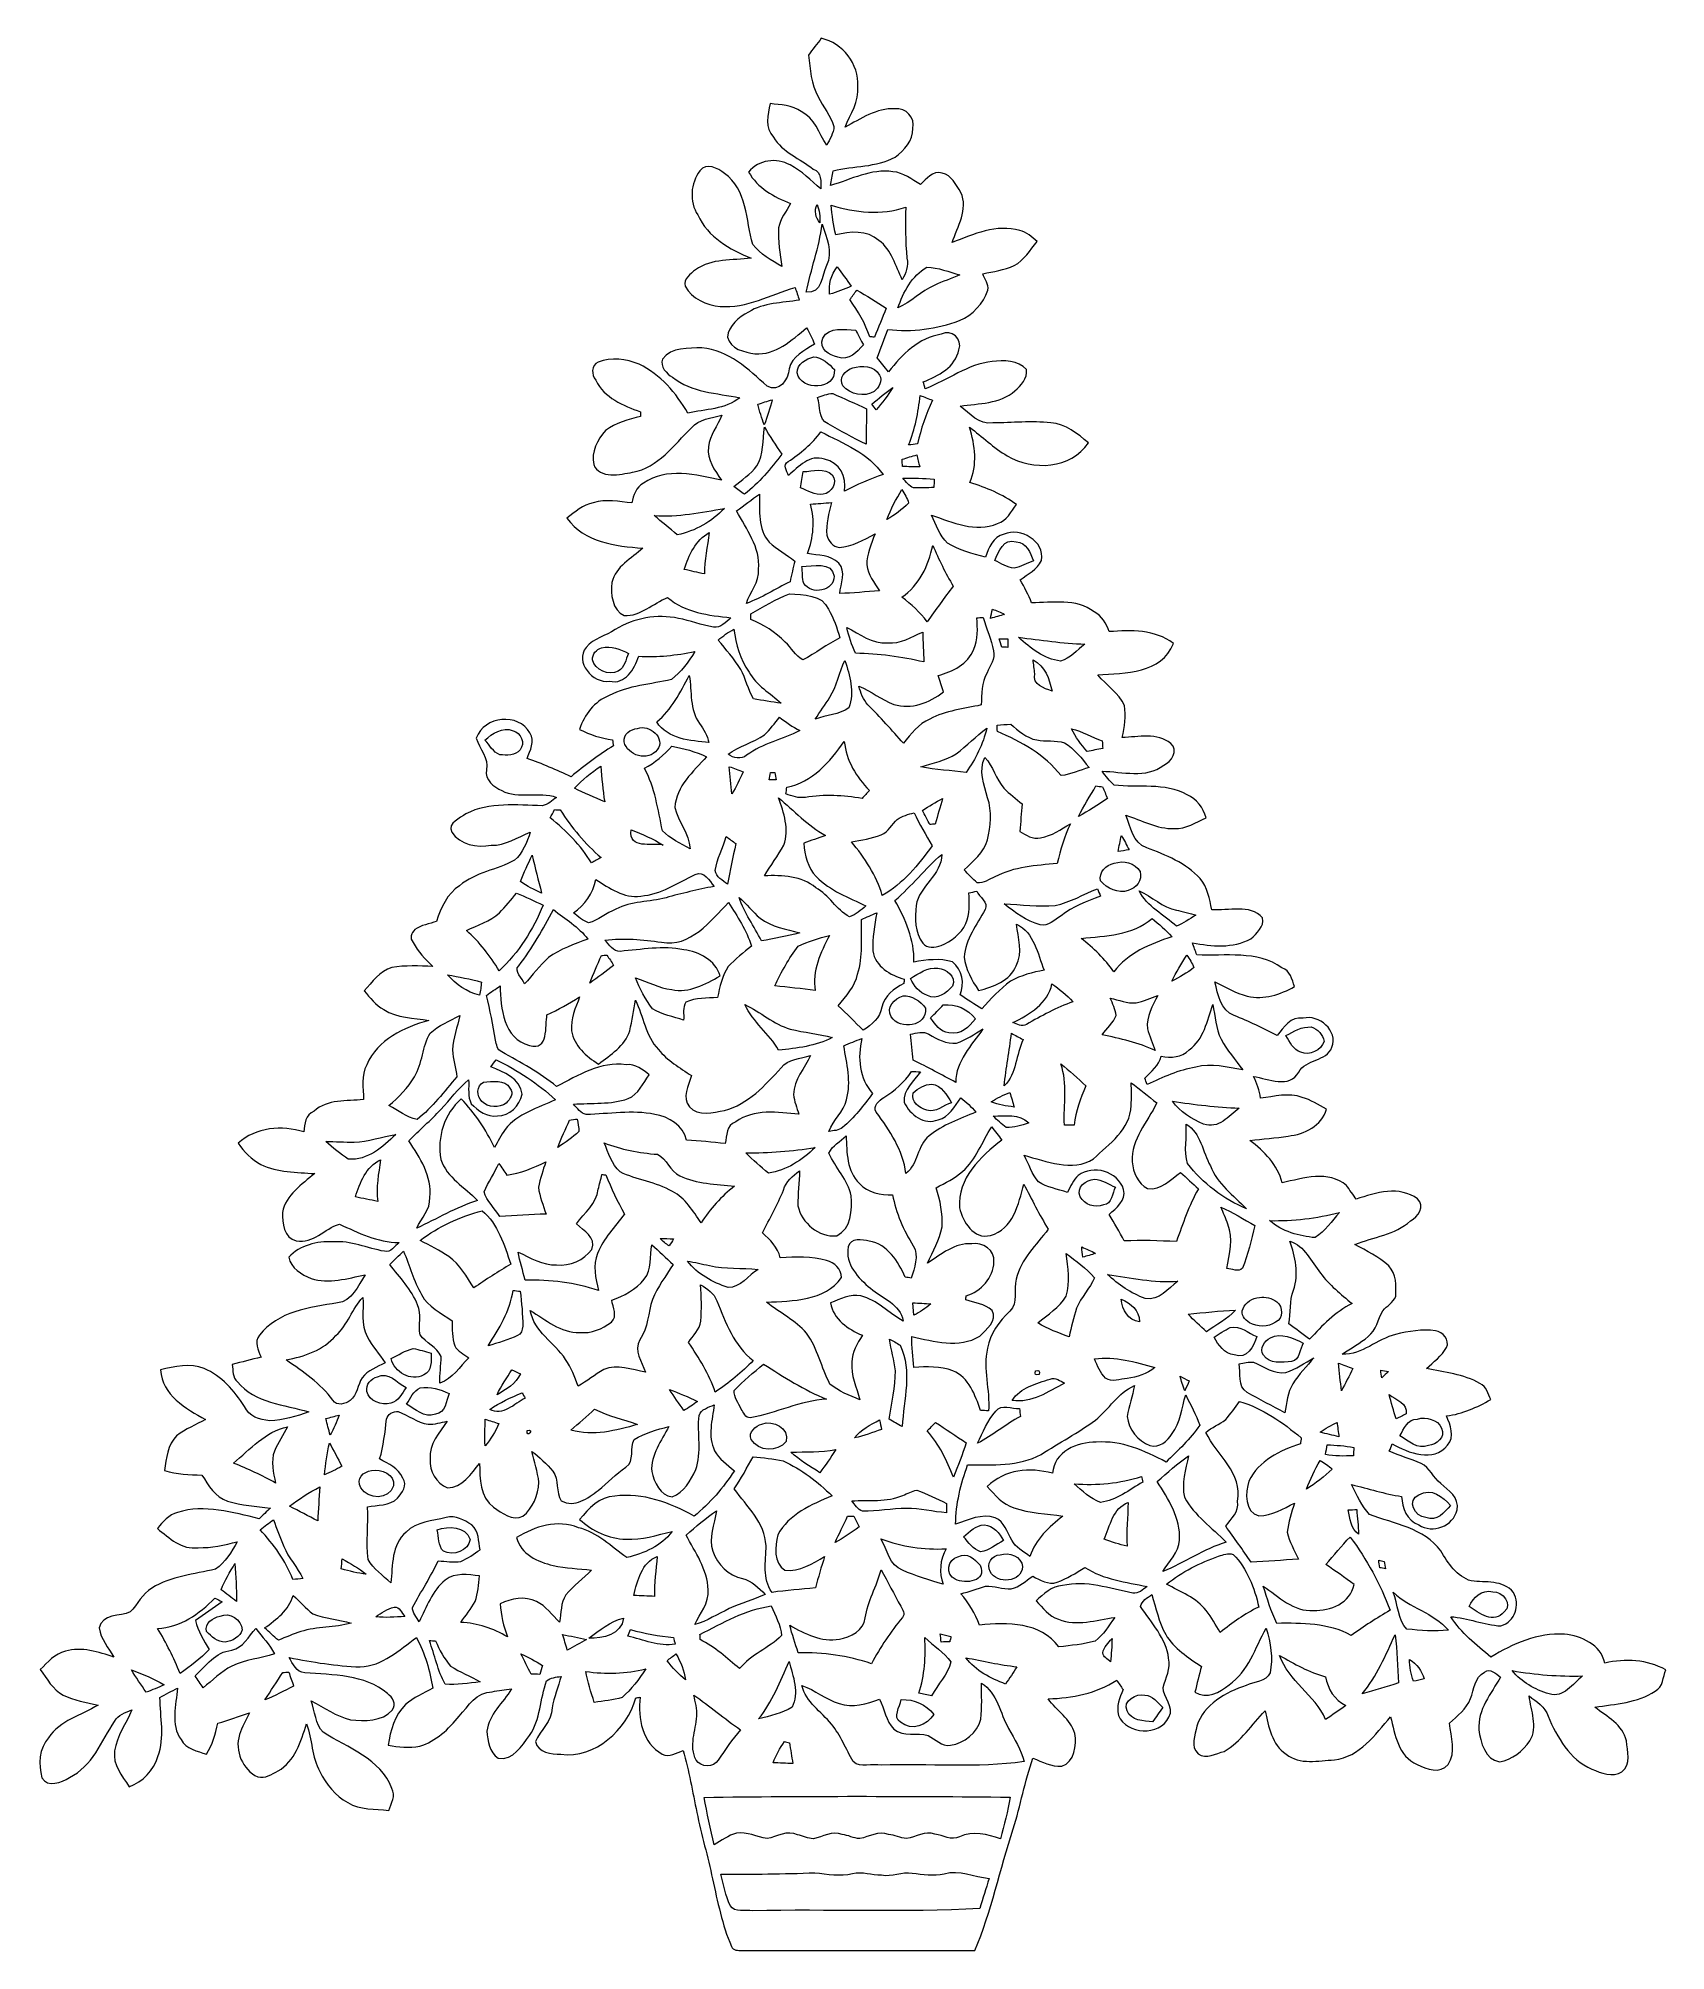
# Model space of a CAD drawing. Header units: centimetres. Extents: x -13.6 to 13.6, y -16 to 16.
import ezdxf

# ---------------------------------------------------------------- set-up
doc = ezdxf.new("R2010")
doc.units = ezdxf.units.CM
doc.header["$MEASUREMENT"] = 0
doc.layers.add('Layer 1', color=7, linetype='Continuous')

msp = doc.modelspace()

# ---------------------------------------------------------------- linework, layer by layer
at = {"layer": 'Layer 1', "color": 251, "lineweight": 9}
for points, knots in [([(-0.52698, 15.99671), (-0.16362, 15.91592), (0.10591, 15.5635), (0.08333, 15.19132), (0.08333, 15.19132), (0.11155, 14.94084), (-0.03873, 14.73094), (-0.12763, 14.51045), (-0.12763, 14.51045), (0.13095, 14.64663), (0.39871, 14.83113), (0.70351, 14.81737), (0.70351, 14.81737), (0.88731, 14.84242), (1.04923, 14.66815), (1.00408, 14.48541), (1.00408, 14.48541), (1.00584, 14.28679), (0.86085, 14.11958), (0.70774, 14.00986), (0.70774, 14.00986), (0.39448, 13.831), (0.01136, 13.8691), (-0.32801, 13.77703), (-0.32801, 13.77703), (-0.34706, 13.6973), (-0.36153, 13.61652), (-0.37105, 13.53467), (-0.37105, 13.53467), (-0.02815, 13.63274), (0.30276, 13.8183), (0.67176, 13.76362), (0.67176, 13.76362), (0.84603, 13.74987), (0.98609, 13.63415), (1.13214, 13.55019), (1.13214, 13.55019), (1.23409, 13.64403), (1.3304, 13.78338), (1.4955, 13.7421), (1.4955, 13.7421), (1.65389, 13.71035), (1.72692, 13.54137), (1.80771, 13.41896), (1.80771, 13.41896), (1.93506, 13.13074), (1.75373, 12.84852), (1.66166, 12.5797), (1.66166, 12.5797), (2.01655, 12.71693), (2.40531, 12.89332), (2.79266, 12.78184), (2.79266, 12.78184), (2.90837, 12.75503), (2.99762, 12.67319), (3.08194, 12.59452), (3.08194, 12.59452), (2.96305, 12.45411), (2.86886, 12.27878), (2.69776, 12.19553), (2.69776, 12.19553), (2.53478, 12.11333), (2.34992, 12.09569), (2.17389, 12.05794), (2.17389, 12.05794), (2.20846, 11.96904), (2.27337, 11.88155), (2.26103, 11.78242), (2.26103, 11.78242), (2.1813, 11.55947), (2.00632, 11.36579), (1.78689, 11.27407), (1.78689, 11.27407), (1.40448, 11.13614), (0.99138, 11.07722), (0.58674, 11.12379), (0.58674, 11.12379), (0.52677, 10.96539), (0.46644, 10.80699), (0.40965, 10.64754), (0.40965, 10.64754), (0.47138, 10.57099), (0.53347, 10.49479), (0.59591, 10.41788), (0.59591, 10.41788), (0.82275, 10.7001), (1.10321, 10.99044), (1.47962, 11.04441), (1.47962, 11.04441), (1.64472, 11.13966), (1.84581, 10.9601), (1.77454, 10.78653), (1.77454, 10.78653), (1.71563, 10.4909), (1.42953, 10.35015), (1.17835, 10.24749), (1.17835, 10.24749), (1.18646, 10.21891), (1.20234, 10.16176), (1.2101, 10.13319), (1.2101, 10.13319), (1.58898, 10.27395), (1.91918, 10.54559), (2.33299, 10.58898), (2.33299, 10.58898), (2.52349, 10.61155), (2.76797, 10.61332), (2.90626, 10.45598), (2.90626, 10.45598), (2.92566, 10.30887), (2.81453, 10.18716), (2.71329, 10.09579), (2.71329, 10.09579), (2.45999, 9.87707), (2.10862, 9.89012), (1.79571, 9.84179), (1.79571, 9.84179), (1.95905, 9.72114), (2.11215, 9.52218), (2.34428, 9.56275), (2.34428, 9.56275), (2.66672, 9.56169), (2.99057, 9.59944), (3.31266, 9.5631), (3.31266, 9.5631), (3.56277, 9.55005), (3.75857, 9.37965), (3.94201, 9.22831), (3.94201, 9.22831), (3.65026, 8.7884), (3.01103, 8.75665), (2.58452, 9.01135), (2.58452, 9.01135), (2.35275, 9.14082), (2.16824, 9.33415), (1.95446, 9.48866), (1.95446, 9.48866), (2.04371, 9.18739), (2.08852, 8.8586), (1.95869, 8.56227), (1.95869, 8.56227), (2.23492, 8.47795), (2.50409, 8.36789), (2.73798, 8.19538), (2.73798, 8.19538), (2.64943, 8.07614), (2.57535, 7.92409), (2.42154, 7.88035), (2.42154, 7.88035), (2.0543, 7.71631), (1.66977, 7.90222), (1.31699, 8.01723), (1.31699, 8.01723), (1.39319, 7.85671), (1.45175, 7.6768), (1.58369, 7.55227), (1.58369, 7.55227), (1.77596, 7.43021), (1.99891, 7.36776), (2.21904, 7.31626), (2.21904, 7.31626), (2.27302, 7.47783), (2.34534, 7.65316), (2.53055, 7.70149), (2.53055, 7.70149), (2.80854, 7.81755), (3.21599, 7.58825), (3.15426, 7.25875), (3.15426, 7.25875), (3.08794, 7.10706), (2.92319, 7.03509), (2.80113, 6.9342), (2.80113, 6.9342), (2.87345, 6.81179), (2.93483, 6.68408), (2.99163, 6.5532), (2.99163, 6.5532), (3.34053, 6.5532), (3.73599, 6.63011), (4.0355, 6.40292), (4.0355, 6.40292), (4.1692, 6.33659), (4.23799, 6.20077), (4.2902, 6.06954), (4.2902, 6.06954), (4.65956, 6.09424), (5.05044, 6.11082), (5.36265, 5.8734), (5.36265, 5.8734), (5.16756, 5.3661), (4.55373, 5.37915), (4.09794, 5.34494), (4.09794, 5.34494), (4.24258, 5.17454), (4.4546, 5.04472), (4.54314, 4.832), (4.54314, 4.832), (4.57242, 4.65526), (4.5442, 4.47287), (4.50856, 4.29824), (4.50856, 4.29824), (4.77386, 4.30424), (5.09559, 4.38538), (5.32102, 4.19806), (5.32102, 4.19806), (5.45507, 4.08693), (5.32913, 3.88832), (5.20107, 3.8361), (5.20107, 3.8361), (4.90651, 3.60821), (4.50892, 3.7278), (4.17026, 3.7345), (4.17026, 3.7345), (4.2327, 3.65266), (4.29655, 3.57187), (4.37099, 3.49991), (4.37099, 3.49991), (4.77632, 3.45616), (5.21801, 3.54577), (5.59266, 3.34081), (5.59266, 3.34081), (5.75423, 3.27272), (5.86006, 3.11856), (5.91369, 2.95663), (5.91369, 2.95663), (5.74224, 2.87761), (5.57502, 2.76931), (5.37817, 2.77495), (5.37817, 2.77495), (5.08783, 2.76578), (4.83242, 2.9143), (4.56501, 3.00179), (4.56501, 3.00179), (4.65003, 2.80529), (4.6839, 2.53365), (4.91638, 2.45498), (4.91638, 2.45498), (5.23953, 2.33151), (5.5722, 2.19745), (5.8135, 1.93851), (5.8135, 1.93851), (5.9345, 1.79035), (5.96731, 1.59879), (6.00717, 1.41711), (6.00717, 1.41711), (6.28304, 1.39594), (6.64323, 1.51589), (6.8549, 1.2827), (6.8549, 1.2827), (6.89088, 1.13453), (6.75541, 1.01953), (6.65946, 0.93027), (6.65946, 0.93027), (6.35325, 0.76976), (6.00682, 0.80045), (5.68191, 0.86501), (5.68191, 0.86501), (5.70519, 0.79657), (5.72954, 0.72849), (5.75564, 0.6604), (5.75564, 0.6604), (6.22731, 0.63747), (6.76741, 0.74224), (7.1791, 0.44591), (7.1791, 0.44591), (7.32268, 0.40217), (7.34491, 0.2473), (7.39218, 0.13053), (7.39218, 0.13053), (7.15123, -0.00106), (6.87853, -0.09208), (6.60019, -0.02822), (6.60019, -0.02822), (6.40511, 0.01482), (6.23754, 0.13194), (6.0555, 0.20849), (6.0555, 0.20849), (6.11301, 0.00353), (6.15111, -0.26917), (6.37971, -0.3496), (6.37971, -0.3496), (6.62383, -0.45332), (6.86513, -0.56268), (7.10078, -0.68545), (7.10078, -0.68545), (7.2105, -0.54998), (7.3248, -0.36371), (7.53258, -0.39864), (7.53258, -0.39864), (7.80069, -0.32632), (8.12313, -0.6096), (8.01483, -0.883), (8.01483, -0.883), (7.92452, -1.12395), (7.57703, -1.07915), (7.46026, -1.29787), (7.46026, -1.29787), (7.3121, -1.57939), (6.94944, -1.41499), (6.7032, -1.36984), (6.7032, -1.36984), (6.75929, -1.48555), (6.80551, -1.6069), (6.82279, -1.73531), (6.82279, -1.73531), (7.0521, -1.70956), (7.29022, -1.63795), (7.51671, -1.72156), (7.51671, -1.72156), (7.66346, -1.76001), (7.78764, -1.85103), (7.92346, -1.9177), (7.92346, -1.9177), (7.84866, -2.19922), (7.55304, -2.33786), (7.28493, -2.36926), (7.28493, -2.36926), (7.07186, -2.40348), (6.85666, -2.41371), (6.64323, -2.44299), (6.64323, -2.44299), (6.88665, -2.6229), (7.10219, -2.85115), (7.18474, -3.14925), (7.18474, -3.14925), (7.53117, -3.07799), (7.95839, -2.93194), (8.2586, -3.19652), (8.2586, -3.19652), (8.29952, -3.25367), (8.38172, -3.36762), (8.42264, -3.42477), (8.42264, -3.42477), (8.74543, -3.31294), (9.14901, -3.19476), (9.44922, -3.42089), (9.44922, -3.42089), (9.58434, -3.53483), (9.45133, -3.72604), (9.33139, -3.78813), (9.33139, -3.78813), (9.07316, -4.02131), (8.71226, -4.05765), (8.40006, -4.18394), (8.40006, -4.18394), (8.59409, -4.29189), (8.80152, -4.38538), (8.96521, -4.53955), (8.96521, -4.53955), (9.09645, -4.67431), (9.09186, -4.87715), (9.08233, -5.05284), (9.08233, -5.05284), (9.04071, -5.15549), (8.93699, -5.20982), (8.86679, -5.29026), (8.86679, -5.29026), (8.78635, -5.43278), (8.75566, -5.61481), (8.62337, -5.72453), (8.62337, -5.72453), (8.48825, -5.83565), (8.33092, -5.91608), (8.1891, -6.01804), (8.1891, -6.01804), (8.52283, -6.02897), (8.77013, -5.76792), (9.07916, -5.68643), (9.07916, -5.68643), (9.29647, -5.6328), (9.52612, -5.59823), (9.75014, -5.62645), (9.75014, -5.62645), (9.87325, -5.6448), (9.98792, -5.78238), (9.93465, -5.90621), (9.93465, -5.90621), (9.85068, -6.04802), (9.71662, -6.14927), (9.59669, -6.25934), (9.59669, -6.25934), (9.89901, -6.32107), (10.22075, -6.34894), (10.49204, -6.50981), (10.49204, -6.50981), (10.60457, -6.55214), (10.62292, -6.68443), (10.67407, -6.7758), (10.67407, -6.7758), (10.44406, -6.90845), (10.19888, -7.01816), (9.93288, -7.05062), (9.93288, -7.05062), (9.99532, -7.20513), (10.07928, -7.3974), (9.94629, -7.54168), (9.94629, -7.54168), (9.72122, -7.83519), (9.28942, -7.66763), (9.02483, -7.5184), (9.02483, -7.5184), (9.0079, -7.55932), (8.99132, -7.6006), (8.97509, -7.64258), (8.97509, -7.64258), (9.14936, -7.71878), (9.33246, -7.77028), (9.50743, -7.84613), (9.50743, -7.84613), (9.65947, -7.91175), (9.7078, -8.08814), (9.83622, -8.18233), (9.83622, -8.18233), (9.96181, -8.2991), (10.15302, -8.41304), (10.10821, -8.62083), (10.10821, -8.62083), (10.05141, -8.89318), (9.69757, -9.03111), (9.46827, -8.87166), (9.46827, -8.87166), (9.26437, -8.79898), (9.18958, -8.59402), (9.18217, -8.39823), (9.18217, -8.39823), (8.89713, -8.35519), (8.62408, -8.26488), (8.34432, -8.20067), (8.34432, -8.20067), (8.43392, -8.37283), (8.51401, -8.55663), (8.64383, -8.70268), (8.64383, -8.70268), (9.06011, -8.85366), (9.55118, -8.93022), (9.83904, -9.30557), (9.83904, -9.30557), (9.95722, -9.51336), (10.10222, -9.74019), (10.3474, -9.81075), (10.3474, -9.81075), (10.58976, -9.84144), (10.87021, -9.791), (11.05225, -10.00231), (11.05225, -10.00231), (11.1669, -10.21539), (11.08435, -10.48738), (10.8427, -10.56428), (10.8427, -10.56428), (10.55659, -10.54664), (10.28954, -10.42882), (10.00449, -10.40941), (10.00449, -10.40941), (10.17312, -10.68317), (10.43418, -10.87861), (10.67266, -11.08851), (10.67266, -11.08851), (11.04237, -10.86203), (11.46076, -10.674), (11.90526, -10.70222), (11.90526, -10.70222), (12.1889, -10.73397), (12.51486, -10.87438), (12.58119, -11.18553), (12.58119, -11.18553), (12.92514, -11.10862), (13.28709, -11.12485), (13.60036, -11.29841), (13.60036, -11.29841), (13.55238, -11.41554), (13.56261, -11.59016), (13.4208, -11.65296), (13.4208, -11.65296), (13.12764, -11.8558), (12.75581, -11.86744), (12.41503, -11.92354), (12.41503, -11.92354), (12.61752, -12.08264), (12.8814, -12.21105), (12.94349, -12.48763), (12.94349, -12.48763), (12.95795, -12.65132), (13.02286, -12.88344), (12.86658, -13.00304), (12.86658, -13.00304), (12.71277, -13.10781), (12.51804, -13.02279), (12.36387, -12.95964), (12.36387, -12.95964), (11.99275, -12.79525), (11.78073, -12.42942), (11.63257, -12.071), (11.63257, -12.071), (11.58141, -11.91578), (11.43607, -11.8297), (11.31436, -11.73515), (11.31436, -11.73515), (11.34576, -11.98563), (11.4657, -12.24668), (11.32882, -12.48798), (11.32882, -12.48798), (11.20465, -12.65167), (11.02967, -12.8083), (10.81906, -12.83547), (10.81906, -12.83547), (10.58058, -12.80689), (10.49768, -12.50209), (10.47581, -12.30136), (10.47581, -12.30136), (10.44512, -11.96375), (10.6843, -11.69458), (10.83494, -11.41906), (10.83494, -11.41906), (10.75732, -11.36685), (10.6656, -11.26173), (10.56965, -11.33828), (10.56965, -11.33828), (10.39784, -11.41836), (10.40102, -11.62756), (10.33223, -11.78066), (10.33223, -11.78066), (10.26802, -11.95493), (10.11104, -12.06676), (9.98298, -12.19165), (9.98298, -12.19165), (10.00485, -12.41813), (10.10222, -12.6813), (9.95793, -12.88203), (9.95793, -12.88203), (9.82811, -13.04396), (9.59739, -12.96423), (9.44323, -12.88133), (9.44323, -12.88133), (9.12114, -12.74798), (9.07422, -12.37756), (8.99696, -12.0837), (8.99696, -12.0837), (8.74367, -12.38285), (8.47943, -12.75362), (8.0561, -12.80513), (8.0561, -12.80513), (7.7894, -12.81642), (7.47967, -12.89509), (7.25177, -12.70811), (7.25177, -12.70811), (7.00306, -12.55536), (6.95967, -12.24033), (6.89688, -11.98316), (6.89688, -11.98316), (6.67286, -12.21246), (6.49965, -12.50244), (6.21284, -12.66225), (6.21284, -12.66225), (6.07773, -12.69541), (5.90769, -12.80372), (5.77822, -12.70212), (5.77822, -12.70212), (5.63887, -12.5917), (5.73201, -12.38215), (5.75564, -12.24245), (5.75564, -12.24245), (5.87241, -11.87379), (6.23824, -11.67553), (6.58291, -11.56053), (6.58291, -11.56053), (6.70885, -11.49209), (6.9184, -11.50585), (6.98049, -11.34992), (6.98049, -11.34992), (7.03446, -11.10015), (6.98542, -10.8451), (6.91699, -10.60379), (6.91699, -10.60379), (6.7279, -10.92941), (6.62242, -11.32487), (6.29574, -11.54677), (6.29574, -11.54677), (6.14264, -11.6833), (5.91792, -11.79266), (5.72213, -11.67412), (5.72213, -11.67412), (5.75917, -11.52948), (5.79515, -11.3852), (5.83396, -11.24126), (5.83396, -11.24126), (5.60994, -11.09451), (5.37535, -10.94211), (5.23424, -10.70786), (5.23424, -10.70786), (5.11817, -10.50043), (5.07161, -10.26231), (4.99999, -10.03865), (4.99999, -10.03865), (4.92944, -10.09544), (4.83136, -10.14307), (4.81337, -10.24043), (4.81337, -10.24043), (4.9954, -10.51031), (5.24023, -10.7696), (5.28362, -11.1058), (5.28362, -11.1058), (5.32455, -11.27831), (5.23036, -11.43106), (5.19296, -11.59193), (5.19296, -11.59193), (5.18344, -11.76479), (5.38946, -11.91754), (5.28821, -12.08969), (5.28821, -12.08969), (5.12876, -12.41213), (4.58654, -12.38497), (4.44225, -12.06077), (4.44225, -12.06077), (4.40486, -11.90801), (4.46624, -11.7662), (4.52198, -11.63003), (4.52198, -11.63003), (4.48599, -11.57781), (4.45036, -11.5256), (4.41544, -11.47374), (4.41544, -11.47374), (4.07183, -11.69317), (3.67214, -11.77184), (3.26856, -11.78313), (3.26856, -11.78313), (3.41073, -11.98421), (3.63968, -12.12003), (3.71623, -12.36592), (3.71623, -12.36592), (3.74269, -12.55677), (3.71129, -12.83794), (3.49716, -12.91131), (3.49716, -12.91131), (3.32289, -12.92049), (3.16766, -12.84005), (3.01315, -12.77444), (3.01315, -12.77444), (2.87803, -13.16284), (2.80642, -13.56854), (2.68224, -13.96012), (2.68224, -13.96012), (2.46352, -14.63746), (2.31853, -15.33913), (2.04124, -15.99671), (2.04124, -15.99671), (0.74267, -15.98754), (-0.55626, -15.99636), (-1.85483, -15.996), (-1.85483, -15.996), (-1.91904, -15.99212), (-2.00441, -15.99812), (-2.03122, -15.92474), (-2.03122, -15.92474), (-2.18609, -15.56491), (-2.26018, -15.17685), (-2.34837, -14.79691), (-2.34837, -14.79691), (-2.42175, -14.42297), (-2.53535, -14.05855), (-2.60907, -13.6846), (-2.60907, -13.6846), (-2.6807, -13.33818), (-2.74384, -12.98928), (-2.83557, -12.64744), (-2.83557, -12.64744), (-2.94634, -12.68589), (-3.06981, -12.77408), (-3.18693, -12.70741), (-3.18693, -12.70741), (-3.52736, -12.52855), (-3.59721, -12.10628), (-3.55735, -11.75808), (-3.55735, -11.75808), (-3.57569, -11.76055), (-3.61274, -11.7662), (-3.63143, -11.76867), (-3.63143, -11.76867), (-3.78136, -12.30313), (-4.30524, -12.78043), (-4.88556, -12.71129), (-4.88556, -12.71129), (-5.0383, -12.71023), (-5.26831, -12.68448), (-5.30782, -12.49998), (-5.30782, -12.49998), (-5.22952, -12.30242), (-5.02879, -12.16519), (-5.0302, -11.93483), (-5.0302, -11.93483), (-4.99492, -11.75526), (-4.93177, -11.58311), (-4.88062, -11.40813), (-4.88062, -11.40813), (-4.96352, -11.4233), (-5.05665, -11.42683), (-5.12333, -11.48433), (-5.12333, -11.48433), (-5.23199, -11.78313), (-5.22139, -12.13026), (-5.41084, -12.39873), (-5.41084, -12.39873), (-5.53608, -12.57018), (-5.68037, -12.81818), (-5.93295, -12.77655), (-5.93295, -12.77655), (-6.07724, -12.6806), (-6.11217, -12.48622), (-6.11993, -12.32606), (-6.11993, -12.32606), (-6.09276, -12.04172), (-5.84935, -11.85122), (-5.7107, -11.61803), (-5.7107, -11.61803), (-5.81901, -11.62932), (-5.92696, -11.64273), (-6.03314, -11.66601), (-6.03314, -11.66601), (-6.29279, -11.66601), (-6.43249, -11.90413), (-6.58489, -12.07347), (-6.58489, -12.07347), (-6.76198, -12.28866), (-6.97294, -12.49327), (-7.24599, -12.57688), (-7.24599, -12.57688), (-7.42027, -12.60969), (-7.60018, -12.58888), (-7.77375, -12.55995), (-7.77375, -12.55995), (-7.73882, -12.31547), (-7.66368, -12.05689), (-7.48341, -11.87909), (-7.48341, -11.87909), (-7.35006, -11.76126), (-7.18214, -11.69247), (-7.02762, -11.60709), (-7.02762, -11.60709), (-7.07384, -11.31217), (-7.15568, -11.02148), (-7.30173, -10.75972), (-7.30173, -10.75972), (-7.58784, -10.96328), (-7.86724, -11.23879), (-8.24118, -11.24938), (-8.24118, -11.24938), (-8.64158, -11.23421), (-9.03775, -11.17106), (-9.43039, -11.09416), (-9.43039, -11.09416), (-9.36688, -11.1954), (-9.30904, -11.34075), (-9.16863, -11.34604), (-9.16863, -11.34604), (-8.70014, -11.38837), (-8.16569, -11.36756), (-7.7868, -11.69705), (-7.7868, -11.69705), (-7.69614, -11.75526), (-7.63334, -11.87556), (-7.70425, -11.97469), (-7.70425, -11.97469), (-7.87852, -12.16131), (-8.16639, -12.16448), (-8.4024, -12.13344), (-8.4024, -12.13344), (-8.64088, -12.07594), (-8.84372, -11.92918), (-9.05962, -11.81876), (-9.05962, -11.81876), (-8.99929, -11.99374), (-8.99083, -12.20505), (-8.8596, -12.34369), (-8.8596, -12.34369), (-8.45073, -12.60898), (-7.89828, -12.78255), (-7.71131, -13.28138), (-7.71131, -13.28138), (-7.64499, -13.40414), (-7.71836, -13.53467), (-7.76458, -13.65003), (-7.76458, -13.65003), (-7.99247, -13.62498), (-8.24294, -13.64403), (-8.44685, -13.5195), (-8.44685, -13.5195), (-8.6624, -13.40944), (-8.80668, -13.20906), (-8.91816, -13.00127), (-8.91816, -13.00127), (-9.05116, -12.75398), (-9.04516, -12.46364), (-9.13794, -12.20329), (-9.13794, -12.20329), (-9.23249, -12.49363), (-9.33303, -12.82947), (-9.61631, -12.99034), (-9.61631, -12.99034), (-9.71861, -13.0429), (-9.83432, -13.12157), (-9.95533, -13.08947), (-9.95533, -13.08947), (-10.21039, -12.97058), (-10.34585, -12.64955), (-10.26083, -12.38285), (-10.26083, -12.38285), (-10.2192, -12.25515), (-10.149, -12.13908), (-10.09361, -12.01738), (-10.09361, -12.01738), (-10.26895, -12.08052), (-10.44604, -12.13803), (-10.62419, -12.19271), (-10.62419, -12.19271), (-10.66052, -12.37333), (-10.71168, -12.55289), (-10.81258, -12.70953), (-10.81258, -12.70953), (-10.96604, -12.66014), (-11.15195, -12.62309), (-11.23662, -12.4654), (-11.23662, -12.4654), (-11.41935, -12.21634), (-11.32164, -11.88826), (-11.29553, -11.60463), (-11.29553, -11.60463), (-11.39607, -11.65296), (-11.49414, -11.70623), (-11.59186, -11.76055), (-11.59186, -11.76055), (-11.58939, -12.08934), (-11.50508, -12.42977), (-11.62502, -12.74798), (-11.62502, -12.74798), (-11.69523, -12.98046), (-11.87902, -13.17237), (-12.10833, -13.25421), (-12.10833, -13.25421), (-12.22228, -13.07289), (-12.38667, -12.88803), (-12.34928, -12.6552), (-12.34928, -12.6552), (-12.31259, -12.40473), (-12.15595, -12.198), (-12.05929, -11.96975), (-12.05929, -11.96975), (-12.16583, -12.01561), (-12.29213, -12.04525), (-12.34928, -12.16025), (-12.34928, -12.16025), (-12.56941, -12.49292), (-12.7211, -12.91731), (-13.10669, -13.0997), (-13.10669, -13.0997), (-13.23792, -13.18189), (-13.46652, -13.27503), (-13.56812, -13.10287), (-13.56812, -13.10287), (-13.62739, -12.88486), (-13.61328, -12.61216), (-13.45488, -12.43365), (-13.45488, -12.43365), (-13.26332, -12.14614), (-12.90914, -12.05936), (-12.62762, -11.88896), (-12.62762, -11.88896), (-12.82341, -11.83887), (-13.02979, -11.81559), (-13.21041, -11.72034), (-13.21041, -11.72034), (-13.38397, -11.62756), (-13.48346, -11.44834), (-13.59352, -11.29383), (-13.59352, -11.29383), (-13.4697, -11.17212), (-13.34905, -11.03066), (-13.17407, -10.98515), (-13.17407, -10.98515), (-12.89961, -10.90754), (-12.6195, -10.9982), (-12.36162, -11.08781), (-12.36162, -11.08781), (-12.447, -10.928), (-12.58811, -10.78477), (-12.60575, -10.59815), (-12.60575, -10.59815), (-12.56906, -10.36003), (-12.2505, -10.40624), (-12.08999, -10.33074), (-12.08999, -10.33074), (-11.95875, -10.20692), (-11.8882, -10.02312), (-11.72698, -9.93105), (-11.72698, -9.93105), (-11.4056, -9.72926), (-11.02036, -9.69927), (-10.66052, -9.61461), (-10.66052, -9.61461), (-10.49966, -9.50313), (-10.39207, -9.32392), (-10.29682, -9.15458), (-10.29682, -9.15458), (-10.51095, -9.21491), (-10.73038, -9.25936), (-10.95475, -9.25513), (-10.95475, -9.25513), (-11.22815, -9.29675), (-11.43911, -9.09073), (-11.63349, -8.93516), (-11.63349, -8.93516), (-11.54671, -8.81839), (-11.44123, -8.70585), (-11.29659, -8.66493), (-11.29659, -8.66493), (-10.84433, -8.52311), (-10.37478, -8.66775), (-9.93134, -8.7697), (-9.93134, -8.7697), (-9.88442, -8.72561), (-9.79093, -8.63706), (-9.74437, -8.59296), (-9.74437, -8.59296), (-9.98425, -8.55945), (-10.22907, -8.55133), (-10.46086, -8.47478), (-10.46086, -8.47478), (-10.67111, -8.41234), (-10.77659, -8.20949), (-10.88984, -8.03981), (-10.88984, -8.03981), (-11.09974, -8.03205), (-11.31282, -8.03169), (-11.5139, -7.96466), (-11.5139, -7.96466), (-11.49132, -7.76252), (-11.45887, -7.53498), (-11.31176, -7.38152), (-11.31176, -7.38152), (-11.16394, -7.2711), (-10.9939, -7.19455), (-10.82916, -7.11235), (-10.82916, -7.11235), (-11.16077, -6.92644), (-11.5527, -6.70525), (-11.58269, -6.28015), (-11.58269, -6.28015), (-11.34633, -6.229), (-11.08457, -6.15315), (-10.85279, -6.26004), (-10.85279, -6.26004), (-10.55646, -6.37787), (-10.34797, -6.63258), (-10.17863, -6.89257), (-10.17863, -6.89257), (-10.10526, -7.06014), (-9.92111, -7.11729), (-9.75495, -7.13034), (-9.75495, -7.13034), (-9.52881, -7.12646), (-9.3108, -7.05415), (-9.09843, -6.98288), (-9.09843, -6.98288), (-9.51046, -6.85976), (-10.00647, -6.84248), (-10.2954, -6.47912), (-10.2954, -6.47912), (-10.3776, -6.4068), (-10.36702, -6.28932), (-10.38288, -6.19125), (-10.38288, -6.19125), (-10.22203, -6.14892), (-10.06116, -6.10658), (-9.89959, -6.06743), (-9.89959, -6.06743), (-9.94792, -5.95207), (-10.02377, -5.81237), (-9.92534, -5.69948), (-9.92534, -5.69948), (-9.62054, -5.3019), (-9.08291, -5.2317), (-8.62359, -5.16114), (-8.62359, -5.16114), (-8.37734, -5.13221), (-8.27787, -4.8708), (-8.15757, -4.69089), (-8.15757, -4.69089), (-8.45495, -4.74874), (-8.76223, -4.8454), (-9.0635, -4.75439), (-9.0635, -4.75439), (-9.21802, -4.68136), (-9.40639, -4.58153), (-9.4371, -4.39526), (-9.4371, -4.39526), (-9.25399, -4.19418), (-8.95979, -4.12609), (-8.69697, -4.13844), (-8.69697, -4.13844), (-8.39921, -4.11586), (-8.12265, -4.24674), (-7.83513, -4.29648), (-7.83513, -4.29648), (-7.72718, -4.32153), (-7.66086, -4.21217), (-7.59207, -4.14937), (-7.59207, -4.14937), (-7.95296, -4.1462), (-8.27222, -3.98815), (-8.58971, -3.84034), (-8.58971, -3.84034), (-8.83807, -3.9176), (-9.02717, -4.17548), (-9.3108, -4.12291), (-9.3108, -4.12291), (-9.51647, -4.07776), (-9.54822, -3.81706), (-9.54293, -3.64666), (-9.54293, -3.64666), (-9.4819, -3.35421), (-9.21732, -3.175), (-9.00247, -2.9972), (-9.00247, -2.9972), (-9.3041, -2.97356), (-9.62619, -2.97956), (-9.90488, -2.84304), (-9.90488, -2.84304), (-10.05975, -2.76119), (-10.18428, -2.63172), (-10.28447, -2.48955), (-10.28447, -2.48955), (-9.98567, -2.21686), (-9.55492, -2.18687), (-9.18168, -2.29835), (-9.18168, -2.29835), (-9.17075, -2.16817), (-9.16017, -2.01013), (-9.01376, -1.95404), (-9.01376, -1.95404), (-8.78904, -1.74801), (-8.46659, -1.78788), (-8.18756, -1.75825), (-8.18756, -1.75825), (-8.18509, -1.56386), (-8.23095, -1.35537), (-8.13288, -1.17616), (-8.13288, -1.17616), (-7.95014, -0.75777), (-7.50917, -0.55175), (-7.09395, -0.43462), (-7.09395, -0.43462), (-7.34689, -0.39123), (-7.6217, -0.39405), (-7.84607, -0.25294), (-7.84607, -0.25294), (-7.984, -0.18274), (-8.07396, -0.05186), (-8.17486, 0.05962), (-8.17486, 0.05962), (-8.03939, 0.20496), (-7.91239, 0.39052), (-7.71413, 0.45226), (-7.71413, 0.45226), (-7.48765, 0.48824), (-7.25517, 0.47625), (-7.02657, 0.46814), (-7.02657, 0.46814), (-7.15004, 0.5902), (-7.27739, 0.71296), (-7.3543, 0.87171), (-7.3543, 0.87171), (-7.42132, 0.93521), (-7.38181, 1.03329), (-7.32643, 1.08479), (-7.32643, 1.08479), (-7.2213, 1.16346), (-7.08407, 1.18004), (-6.96342, 1.22202), (-6.96342, 1.22202), (-6.89322, 1.44956), (-6.78491, 1.68557), (-6.57854, 1.81963), (-6.57854, 1.81963), (-6.31395, 2.04399), (-5.95483, 2.0828), (-5.65814, 2.24543), (-5.65814, 2.24543), (-5.5202, 2.36432), (-5.45105, 2.54635), (-5.39532, 2.71604), (-5.39532, 2.71604), (-5.60946, 2.6289), (-5.81125, 2.49167), (-6.05184, 2.49484), (-6.05184, 2.49484), (-6.28538, 2.45604), (-6.57572, 2.49908), (-6.70765, 2.71709), (-6.70765, 2.71709), (-6.78421, 2.8762), (-6.56901, 2.94675), (-6.47306, 3.02084), (-6.47306, 3.02084), (-6.07936, 3.22615), (-5.6218, 3.16442), (-5.196, 3.15665), (-5.196, 3.15665), (-5.1011, 3.1683), (-5.03337, 3.24661), (-4.95788, 3.29741), (-4.95788, 3.29741), (-5.25209, 3.40677), (-5.59005, 3.25825), (-5.87263, 3.41207), (-5.87263, 3.41207), (-6.00845, 3.47098), (-6.1605, 3.58775), (-6.12875, 3.75532), (-6.12875, 3.75532), (-6.08959, 3.95464), (-6.24305, 4.11092), (-6.29843, 4.28907), (-6.29843, 4.28907), (-6.1679, 4.66125), (-5.58935, 4.71523), (-5.40096, 4.3755), (-5.40096, 4.3755), (-5.31595, 4.2358), (-5.39814, 4.08305), (-5.44929, 3.94899), (-5.44929, 3.94899), (-5.19882, 3.85974), (-4.954, 3.75532), (-4.71339, 3.64243), (-4.71339, 3.64243), (-4.48586, 3.82658), (-4.25726, 4.01179), (-4.00291, 4.15749), (-4.00291, 4.15749), (-4.00926, 4.19171), (-4.01525, 4.22557), (-4.02125, 4.25944), (-4.02125, 4.25944), (-4.21352, 4.28625), (-4.39978, 4.34375), (-4.57123, 4.43442), (-4.57123, 4.43442), (-4.49574, 4.68136), (-4.3211, 4.90255), (-4.0777, 4.99957), (-4.0777, 4.99957), (-3.75314, 5.16925), (-3.38272, 5.1883), (-3.03242, 5.26768), (-3.03242, 5.26768), (-2.87508, 5.39574), (-2.74667, 5.56084), (-2.6433, 5.73546), (-2.6433, 5.73546), (-2.95269, 5.67584), (-3.26631, 5.63739), (-3.58204, 5.65856), (-3.58204, 5.65856), (-3.65366, 5.44548), (-3.80218, 5.17842), (-4.07382, 5.24122), (-4.07382, 5.24122), (-4.34616, 5.19606), (-4.6626, 5.56683), (-4.46152, 5.80672), (-4.46152, 5.80672), (-4.33734, 5.95842), (-4.13273, 6.00216), (-3.97292, 6.10306), (-3.97292, 6.10306), (-3.66142, 6.29708), (-3.27689, 6.37046), (-2.91706, 6.29144), (-2.91706, 6.29144), (-2.7188, 6.25616), (-2.53076, 6.17749), (-2.33214, 6.14468), (-2.33214, 6.14468), (-2.21008, 6.12246), (-2.12471, 6.23464), (-2.03898, 6.30167), (-2.03898, 6.30167), (-2.41116, 6.34259), (-2.79958, 6.38916), (-3.09768, 6.63857), (-3.09768, 6.63857), (-3.34357, 6.54755), (-3.54218, 6.32707), (-3.82511, 6.3373), (-3.82511, 6.3373), (-4.02337, 6.43361), (-4.05688, 6.69607), (-4.02901, 6.89045), (-4.02901, 6.89045), (-3.9708, 7.16174), (-3.69952, 7.29403), (-3.51396, 7.46689), (-3.51396, 7.46689), (-3.97116, 7.4997), (-4.4915, 7.56285), (-4.78255, 7.96678), (-4.78255, 7.96678), (-4.6492, 8.07226), (-4.51338, 8.19185), (-4.34263, 8.22713), (-4.34263, 8.22713), (-4.12955, 8.2931), (-3.91083, 8.24371), (-3.69599, 8.22254), (-3.69599, 8.22254), (-3.67306, 8.35095), (-3.62367, 8.48536), (-3.50302, 8.55239), (-3.50302, 8.55239), (-3.11602, 8.82438), (-2.62177, 8.69527), (-2.19844, 8.60284), (-2.19844, 8.60284), (-2.30674, 8.77182), (-2.44397, 8.94256), (-2.41681, 9.15987), (-2.41681, 9.15987), (-2.39388, 9.3539), (-2.2637, 9.513), (-2.19138, 9.6908), (-2.19138, 9.6908), (-2.36778, 9.63824), (-2.57344, 9.63083), (-2.7001, 9.47914), (-2.7001, 9.47914), (-2.99432, 9.19233), (-3.25361, 8.81627), (-3.68576, 8.73584), (-3.68576, 8.73584), (-3.88861, 8.69844), (-4.23291, 8.61836), (-4.33522, 8.8653), (-4.33522, 8.8653), (-4.38179, 9.07521), (-4.27208, 9.28052), (-4.13661, 9.43257), (-4.13661, 9.43257), (-3.96445, 9.5631), (-3.75561, 9.61884), (-3.54994, 9.66999), (-3.54994, 9.66999), (-3.55029, 9.68904), (-3.551, 9.72749), (-3.55135, 9.74654), (-3.55135, 9.74654), (-3.84134, 9.85308), (-4.15495, 9.98149), (-4.30136, 10.27571), (-4.30136, 10.27571), (-4.37297, 10.37061), (-4.38003, 10.52019), (-4.26078, 10.58016), (-4.26078, 10.58016), (-4.04136, 10.66377), (-3.78912, 10.63519), (-3.57605, 10.5417), (-3.57605, 10.5417), (-3.21762, 10.37308), (-2.95622, 10.06016), (-2.75795, 9.72608), (-2.75795, 9.72608), (-2.4669, 9.78852), (-2.136, 9.78888), (-1.89223, 9.98255), (-1.89223, 9.98255), (-2.27393, 10.06122), (-2.70045, 10.06898), (-3.01584, 10.3258), (-3.01584, 10.3258), (-3.11602, 10.38331), (-3.22927, 10.5036), (-3.18305, 10.62955), (-3.18305, 10.62955), (-3.03771, 10.83275), (-2.74067, 10.81264), (-2.52335, 10.81617), (-2.52335, 10.81617), (-2.07955, 10.77736), (-1.74829, 10.4588), (-1.43433, 10.17799), (-1.43433, 10.17799), (-1.22971, 10.05805), (-1.07908, 10.29159), (-1.06743, 10.46374), (-1.06743, 10.46374), (-1.0191, 10.67505), (-0.80814, 10.77595), (-0.64093, 10.88143), (-0.64093, 10.88143), (-0.68008, 10.9735), (-0.72312, 11.06382), (-0.77216, 11.1506), (-0.77216, 11.1506), (-1.01981, 10.94669), (-1.29145, 10.69128), (-1.63823, 10.7188), (-1.63823, 10.7188), (-1.80791, 10.74561), (-2.05592, 10.79324), (-2.09508, 10.99749), (-2.09508, 10.99749), (-2.08238, 11.19046), (-1.90493, 11.33016), (-1.74583, 11.41659), (-1.74583, 11.41659), (-1.49112, 11.57393), (-1.18244, 11.56758), (-0.89634, 11.61591), (-0.89634, 11.61591), (-0.91821, 11.68717), (-0.94149, 11.75773), (-0.96619, 11.82758), (-0.96619, 11.82758), (-1.37647, 11.69917), (-1.77546, 11.47904), (-2.21925, 11.50973), (-2.21925, 11.50973), (-2.44609, 11.53372), (-2.69304, 11.63567), (-2.80276, 11.84698), (-2.80276, 11.84698), (-2.84333, 11.97222), (-2.70997, 12.05371), (-2.63059, 12.12497), (-2.63059, 12.12497), (-2.36319, 12.31547), (-2.01253, 12.28019), (-1.70173, 12.31512), (-1.70173, 12.31512), (-2.06333, 12.45976), (-2.42351, 12.67213), (-2.59426, 13.04008), (-2.59426, 13.04008), (-2.73573, 13.26374), (-2.71739, 13.57171), (-2.55863, 13.78091), (-2.55863, 13.78091), (-2.45632, 13.91744), (-2.24924, 13.82748), (-2.14623, 13.73434), (-2.14623, 13.73434), (-1.76452, 13.46694), (-1.79098, 12.94977), (-1.67209, 12.54689), (-1.67209, 12.54689), (-1.54756, 12.38638), (-1.35848, 12.28196), (-1.18667, 12.17577), (-1.18667, 12.17577), (-1.21666, 12.39061), (-1.25194, 12.60651), (-1.24276, 12.82382), (-1.24276, 12.82382), (-1.21454, 12.97587), (-1.11224, 13.09934), (-1.04098, 13.23269), (-1.04098, 13.23269), (-1.31791, 13.33959), (-1.59413, 13.49093), (-1.7423, 13.75869), (-1.7423, 13.75869), (-1.57931, 13.96753), (-1.27451, 14.00175), (-1.04979, 13.87651), (-1.04979, 13.87651), (-0.85012, 13.77985), (-0.70266, 13.6144), (-0.53439, 13.47611), (-0.53439, 13.47611), (-0.53933, 13.59429), (-0.51216, 13.75692), (-0.66068, 13.80596), (-0.66068, 13.80596), (-0.88117, 13.98693), (-1.17785, 14.08571), (-1.32602, 14.34359), (-1.32602, 14.34359), (-1.47101, 14.49634), (-1.42621, 14.71895), (-1.38176, 14.90274), (-1.38176, 14.90274), (-1.20572, 14.88334), (-1.01452, 14.87875), (-0.86388, 14.76975), (-0.86388, 14.76975), (-0.63563, 14.66603), (-0.56825, 14.40321), (-0.43702, 14.20918), (-0.43702, 14.20918), (-0.38622, 14.3069), (-0.3206, 14.4085), (-0.31496, 14.52033), (-0.31496, 14.52033), (-0.36964, 14.70095), (-0.4984, 14.84912), (-0.57743, 15.01916), (-0.57743, 15.01916), (-0.7016, 15.22942), (-0.71324, 15.48024), (-0.74217, 15.7159), (-0.74217, 15.7159), (-0.67056, 15.80938), (-0.59894, 15.90287), (-0.52698, 15.99671), (-0.52698, 15.99671), (-0.52698, 15.99671), (-0.52698, 15.99671), (-0.52698, 15.99671)], [0, 0, 0, 0, 0.0028169, 0.0028169, 0.0028169, 0.0028169, 0.0056338, 0.0056338, 0.0056338, 0.0056338, 0.0084507, 0.0084507, 0.0084507, 0.0084507, 0.01126761, 0.01126761, 0.01126761, 0.01126761, 0.01408451, 0.01408451, 0.01408451, 0.01408451, 0.01690141, 0.01690141, 0.01690141, 0.01690141, 0.01971831, 0.01971831, 0.01971831, 0.01971831, 0.02253521, 0.02253521, 0.02253521, 0.02253521, 0.02535211, 0.02535211, 0.02535211, 0.02535211, 0.02816901, 0.02816901, 0.02816901, 0.02816901, 0.03098592, 0.03098592, 0.03098592, 0.03098592, 0.03380282, 0.03380282, 0.03380282, 0.03380282, 0.03661972, 0.03661972, 0.03661972, 0.03661972, 0.03943662, 0.03943662, 0.03943662, 0.03943662, 0.04225352, 0.04225352, 0.04225352, 0.04225352, 0.04507042, 0.04507042, 0.04507042, 0.04507042, 0.04788732, 0.04788732, 0.04788732, 0.04788732, 0.05070423, 0.05070423, 0.05070423, 0.05070423, 0.05352113, 0.05352113, 0.05352113, 0.05352113, 0.05633803, 0.05633803, 0.05633803, 0.05633803, 0.05915493, 0.05915493, 0.05915493, 0.05915493, 0.06197183, 0.06197183, 0.06197183, 0.06197183, 0.06478873, 0.06478873, 0.06478873, 0.06478873, 0.06760563, 0.06760563, 0.06760563, 0.06760563, 0.07042254, 0.07042254, 0.07042254, 0.07042254, 0.07323944, 0.07323944, 0.07323944, 0.07323944, 0.07605634, 0.07605634, 0.07605634, 0.07605634, 0.07887324, 0.07887324, 0.07887324, 0.07887324, 0.08169014, 0.08169014, 0.08169014, 0.08169014, 0.08450704, 0.08450704, 0.08450704, 0.08450704, 0.08732394, 0.08732394, 0.08732394, 0.08732394, 0.09014085, 0.09014085, 0.09014085, 0.09014085, 0.09295775, 0.09295775, 0.09295775, 0.09295775, 0.09577465, 0.09577465, 0.09577465, 0.09577465, 0.09859155, 0.09859155, 0.09859155, 0.09859155, 0.10140845, 0.10140845, 0.10140845, 0.10140845, 0.10422535, 0.10422535, 0.10422535, 0.10422535, 0.10704225, 0.10704225, 0.10704225, 0.10704225, 0.10985915, 0.10985915, 0.10985915, 0.10985915, 0.11267606, 0.11267606, 0.11267606, 0.11267606, 0.11549296, 0.11549296, 0.11549296, 0.11549296, 0.11830986, 0.11830986, 0.11830986, 0.11830986, 0.12112676, 0.12112676, 0.12112676, 0.12112676, 0.12394366, 0.12394366, 0.12394366, 0.12394366, 0.12676056, 0.12676056, 0.12676056, 0.12676056, 0.12957746, 0.12957746, 0.12957746, 0.12957746, 0.13239437, 0.13239437, 0.13239437, 0.13239437, 0.13521127, 0.13521127, 0.13521127, 0.13521127, 0.13802817, 0.13802817, 0.13802817, 0.13802817, 0.14084507, 0.14084507, 0.14084507, 0.14084507, 0.14366197, 0.14366197, 0.14366197, 0.14366197, 0.14647887, 0.14647887, 0.14647887, 0.14647887, 0.14929577, 0.14929577, 0.14929577, 0.14929577, 0.15211268, 0.15211268, 0.15211268, 0.15211268, 0.15492958, 0.15492958, 0.15492958, 0.15492958, 0.15774648, 0.15774648, 0.15774648, 0.15774648, 0.16056338, 0.16056338, 0.16056338, 0.16056338, 0.16338028, 0.16338028, 0.16338028, 0.16338028, 0.16619718, 0.16619718, 0.16619718, 0.16619718, 0.16901408, 0.16901408, 0.16901408, 0.16901408, 0.17183099, 0.17183099, 0.17183099, 0.17183099, 0.17464789, 0.17464789, 0.17464789, 0.17464789, 0.17746479, 0.17746479, 0.17746479, 0.17746479, 0.18028169, 0.18028169, 0.18028169, 0.18028169, 0.18309859, 0.18309859, 0.18309859, 0.18309859, 0.18591549, 0.18591549, 0.18591549, 0.18591549, 0.18873239, 0.18873239, 0.18873239, 0.18873239, 0.1915493, 0.1915493, 0.1915493, 0.1915493, 0.1943662, 0.1943662, 0.1943662, 0.1943662, 0.1971831, 0.1971831, 0.1971831, 0.1971831, 0.2, 0.2, 0.2, 0.2, 0.2028169, 0.2028169, 0.2028169, 0.2028169, 0.2056338, 0.2056338, 0.2056338, 0.2056338, 0.2084507, 0.2084507, 0.2084507, 0.2084507, 0.21126761, 0.21126761, 0.21126761, 0.21126761, 0.21408451, 0.21408451, 0.21408451, 0.21408451, 0.21690141, 0.21690141, 0.21690141, 0.21690141, 0.21971831, 0.21971831, 0.21971831, 0.21971831, 0.22253521, 0.22253521, 0.22253521, 0.22253521, 0.22535211, 0.22535211, 0.22535211, 0.22535211, 0.22816901, 0.22816901, 0.22816901, 0.22816901, 0.23098592, 0.23098592, 0.23098592, 0.23098592, 0.23380282, 0.23380282, 0.23380282, 0.23380282, 0.23661972, 0.23661972, 0.23661972, 0.23661972, 0.23943662, 0.23943662, 0.23943662, 0.23943662, 0.24225352, 0.24225352, 0.24225352, 0.24225352, 0.24507042, 0.24507042, 0.24507042, 0.24507042, 0.24788732, 0.24788732, 0.24788732, 0.24788732, 0.25070423, 0.25070423, 0.25070423, 0.25070423, 0.25352113, 0.25352113, 0.25352113, 0.25352113, 0.25633803, 0.25633803, 0.25633803, 0.25633803, 0.25915493, 0.25915493, 0.25915493, 0.25915493, 0.26197183, 0.26197183, 0.26197183, 0.26197183, 0.26478873, 0.26478873, 0.26478873, 0.26478873, 0.26760563, 0.26760563, 0.26760563, 0.26760563, 0.27042254, 0.27042254, 0.27042254, 0.27042254, 0.27323944, 0.27323944, 0.27323944, 0.27323944, 0.27605634, 0.27605634, 0.27605634, 0.27605634, 0.27887324, 0.27887324, 0.27887324, 0.27887324, 0.28169014, 0.28169014, 0.28169014, 0.28169014, 0.28450704, 0.28450704, 0.28450704, 0.28450704, 0.28732394, 0.28732394, 0.28732394, 0.28732394, 0.29014085, 0.29014085, 0.29014085, 0.29014085, 0.29295775, 0.29295775, 0.29295775, 0.29295775, 0.29577465, 0.29577465, 0.29577465, 0.29577465, 0.29859155, 0.29859155, 0.29859155, 0.29859155, 0.30140845, 0.30140845, 0.30140845, 0.30140845, 0.30422535, 0.30422535, 0.30422535, 0.30422535, 0.30704225, 0.30704225, 0.30704225, 0.30704225, 0.30985915, 0.30985915, 0.30985915, 0.30985915, 0.31267606, 0.31267606, 0.31267606, 0.31267606, 0.31549296, 0.31549296, 0.31549296, 0.31549296, 0.31830986, 0.31830986, 0.31830986, 0.31830986, 0.32112676, 0.32112676, 0.32112676, 0.32112676, 0.32394366, 0.32394366, 0.32394366, 0.32394366, 0.32676056, 0.32676056, 0.32676056, 0.32676056, 0.32957746, 0.32957746, 0.32957746, 0.32957746, 0.33239437, 0.33239437, 0.33239437, 0.33239437, 0.33521127, 0.33521127, 0.33521127, 0.33521127, 0.33802817, 0.33802817, 0.33802817, 0.33802817, 0.34084507, 0.34084507, 0.34084507, 0.34084507, 0.34366197, 0.34366197, 0.34366197, 0.34366197, 0.34647887, 0.34647887, 0.34647887, 0.34647887, 0.34929577, 0.34929577, 0.34929577, 0.34929577, 0.35211268, 0.35211268, 0.35211268, 0.35211268, 0.35492958, 0.35492958, 0.35492958, 0.35492958, 0.35774648, 0.35774648, 0.35774648, 0.35774648, 0.36056338, 0.36056338, 0.36056338, 0.36056338, 0.36338028, 0.36338028, 0.36338028, 0.36338028, 0.36619718, 0.36619718, 0.36619718, 0.36619718, 0.36901408, 0.36901408, 0.36901408, 0.36901408, 0.37183099, 0.37183099, 0.37183099, 0.37183099, 0.37464789, 0.37464789, 0.37464789, 0.37464789, 0.37746479, 0.37746479, 0.37746479, 0.37746479, 0.38028169, 0.38028169, 0.38028169, 0.38028169, 0.38309859, 0.38309859, 0.38309859, 0.38309859, 0.38591549, 0.38591549, 0.38591549, 0.38591549, 0.38873239, 0.38873239, 0.38873239, 0.38873239, 0.3915493, 0.3915493, 0.3915493, 0.3915493, 0.3943662, 0.3943662, 0.3943662, 0.3943662, 0.3971831, 0.3971831, 0.3971831, 0.3971831, 0.4, 0.4, 0.4, 0.4, 0.4028169, 0.4028169, 0.4028169, 0.4028169, 0.4056338, 0.4056338, 0.4056338, 0.4056338, 0.4084507, 0.4084507, 0.4084507, 0.4084507, 0.41126761, 0.41126761, 0.41126761, 0.41126761, 0.41408451, 0.41408451, 0.41408451, 0.41408451, 0.41690141, 0.41690141, 0.41690141, 0.41690141, 0.41971831, 0.41971831, 0.41971831, 0.41971831, 0.42253521, 0.42253521, 0.42253521, 0.42253521, 0.42535211, 0.42535211, 0.42535211, 0.42535211, 0.42816901, 0.42816901, 0.42816901, 0.42816901, 0.43098592, 0.43098592, 0.43098592, 0.43098592, 0.43380282, 0.43380282, 0.43380282, 0.43380282, 0.43661972, 0.43661972, 0.43661972, 0.43661972, 0.43943662, 0.43943662, 0.43943662, 0.43943662, 0.44225352, 0.44225352, 0.44225352, 0.44225352, 0.44507042, 0.44507042, 0.44507042, 0.44507042, 0.44788732, 0.44788732, 0.44788732, 0.44788732, 0.45070423, 0.45070423, 0.45070423, 0.45070423, 0.45352113, 0.45352113, 0.45352113, 0.45352113, 0.45633803, 0.45633803, 0.45633803, 0.45633803, 0.45915493, 0.45915493, 0.45915493, 0.45915493, 0.46197183, 0.46197183, 0.46197183, 0.46197183, 0.46478873, 0.46478873, 0.46478873, 0.46478873, 0.46760563, 0.46760563, 0.46760563, 0.46760563, 0.47042254, 0.47042254, 0.47042254, 0.47042254, 0.47323944, 0.47323944, 0.47323944, 0.47323944, 0.47605634, 0.47605634, 0.47605634, 0.47605634, 0.47887324, 0.47887324, 0.47887324, 0.47887324, 0.48169014, 0.48169014, 0.48169014, 0.48169014, 0.48450704, 0.48450704, 0.48450704, 0.48450704, 0.48732394, 0.48732394, 0.48732394, 0.48732394, 0.49014085, 0.49014085, 0.49014085, 0.49014085, 0.49295775, 0.49295775, 0.49295775, 0.49295775, 0.49577465, 0.49577465, 0.49577465, 0.49577465, 0.49859155, 0.49859155, 0.49859155, 0.49859155, 0.50140845, 0.50140845, 0.50140845, 0.50140845, 0.50422535, 0.50422535, 0.50422535, 0.50422535, 0.50704225, 0.50704225, 0.50704225, 0.50704225, 0.50985915, 0.50985915, 0.50985915, 0.50985915, 0.51267606, 0.51267606, 0.51267606, 0.51267606, 0.51549296, 0.51549296, 0.51549296, 0.51549296, 0.51830986, 0.51830986, 0.51830986, 0.51830986, 0.52112676, 0.52112676, 0.52112676, 0.52112676, 0.52394366, 0.52394366, 0.52394366, 0.52394366, 0.52676056, 0.52676056, 0.52676056, 0.52676056, 0.52957746, 0.52957746, 0.52957746, 0.52957746, 0.53239437, 0.53239437, 0.53239437, 0.53239437, 0.53521127, 0.53521127, 0.53521127, 0.53521127, 0.53802817, 0.53802817, 0.53802817, 0.53802817, 0.54084507, 0.54084507, 0.54084507, 0.54084507, 0.54366197, 0.54366197, 0.54366197, 0.54366197, 0.54647887, 0.54647887, 0.54647887, 0.54647887, 0.54929577, 0.54929577, 0.54929577, 0.54929577, 0.55211268, 0.55211268, 0.55211268, 0.55211268, 0.55492958, 0.55492958, 0.55492958, 0.55492958, 0.55774648, 0.55774648, 0.55774648, 0.55774648, 0.56056338, 0.56056338, 0.56056338, 0.56056338, 0.56338028, 0.56338028, 0.56338028, 0.56338028, 0.56619718, 0.56619718, 0.56619718, 0.56619718, 0.56901408, 0.56901408, 0.56901408, 0.56901408, 0.57183099, 0.57183099, 0.57183099, 0.57183099, 0.57464789, 0.57464789, 0.57464789, 0.57464789, 0.57746479, 0.57746479, 0.57746479, 0.57746479, 0.58028169, 0.58028169, 0.58028169, 0.58028169, 0.58309859, 0.58309859, 0.58309859, 0.58309859, 0.58591549, 0.58591549, 0.58591549, 0.58591549, 0.58873239, 0.58873239, 0.58873239, 0.58873239, 0.5915493, 0.5915493, 0.5915493, 0.5915493, 0.5943662, 0.5943662, 0.5943662, 0.5943662, 0.5971831, 0.5971831, 0.5971831, 0.5971831, 0.6, 0.6, 0.6, 0.6, 0.6028169, 0.6028169, 0.6028169, 0.6028169, 0.6056338, 0.6056338, 0.6056338, 0.6056338, 0.6084507, 0.6084507, 0.6084507, 0.6084507, 0.61126761, 0.61126761, 0.61126761, 0.61126761, 0.61408451, 0.61408451, 0.61408451, 0.61408451, 0.61690141, 0.61690141, 0.61690141, 0.61690141, 0.61971831, 0.61971831, 0.61971831, 0.61971831, 0.62253521, 0.62253521, 0.62253521, 0.62253521, 0.62535211, 0.62535211, 0.62535211, 0.62535211, 0.62816901, 0.62816901, 0.62816901, 0.62816901, 0.63098592, 0.63098592, 0.63098592, 0.63098592, 0.63380282, 0.63380282, 0.63380282, 0.63380282, 0.63661972, 0.63661972, 0.63661972, 0.63661972, 0.63943662, 0.63943662, 0.63943662, 0.63943662, 0.64225352, 0.64225352, 0.64225352, 0.64225352, 0.64507042, 0.64507042, 0.64507042, 0.64507042, 0.64788732, 0.64788732, 0.64788732, 0.64788732, 0.65070423, 0.65070423, 0.65070423, 0.65070423, 0.65352113, 0.65352113, 0.65352113, 0.65352113, 0.65633803, 0.65633803, 0.65633803, 0.65633803, 0.65915493, 0.65915493, 0.65915493, 0.65915493, 0.66197183, 0.66197183, 0.66197183, 0.66197183, 0.66478873, 0.66478873, 0.66478873, 0.66478873, 0.66760563, 0.66760563, 0.66760563, 0.66760563, 0.67042254, 0.67042254, 0.67042254, 0.67042254, 0.67323944, 0.67323944, 0.67323944, 0.67323944, 0.67605634, 0.67605634, 0.67605634, 0.67605634, 0.67887324, 0.67887324, 0.67887324, 0.67887324, 0.68169014, 0.68169014, 0.68169014, 0.68169014, 0.68450704, 0.68450704, 0.68450704, 0.68450704, 0.68732394, 0.68732394, 0.68732394, 0.68732394, 0.69014085, 0.69014085, 0.69014085, 0.69014085, 0.69295775, 0.69295775, 0.69295775, 0.69295775, 0.69577465, 0.69577465, 0.69577465, 0.69577465, 0.69859155, 0.69859155, 0.69859155, 0.69859155, 0.70140845, 0.70140845, 0.70140845, 0.70140845, 0.70422535, 0.70422535, 0.70422535, 0.70422535, 0.70704225, 0.70704225, 0.70704225, 0.70704225, 0.70985915, 0.70985915, 0.70985915, 0.70985915, 0.71267606, 0.71267606, 0.71267606, 0.71267606, 0.71549296, 0.71549296, 0.71549296, 0.71549296, 0.71830986, 0.71830986, 0.71830986, 0.71830986, 0.72112676, 0.72112676, 0.72112676, 0.72112676, 0.72394366, 0.72394366, 0.72394366, 0.72394366, 0.72676056, 0.72676056, 0.72676056, 0.72676056, 0.72957746, 0.72957746, 0.72957746, 0.72957746, 0.73239437, 0.73239437, 0.73239437, 0.73239437, 0.73521127, 0.73521127, 0.73521127, 0.73521127, 0.73802817, 0.73802817, 0.73802817, 0.73802817, 0.74084507, 0.74084507, 0.74084507, 0.74084507, 0.74366197, 0.74366197, 0.74366197, 0.74366197, 0.74647887, 0.74647887, 0.74647887, 0.74647887, 0.74929577, 0.74929577, 0.74929577, 0.74929577, 0.75211268, 0.75211268, 0.75211268, 0.75211268, 0.75492958, 0.75492958, 0.75492958, 0.75492958, 0.75774648, 0.75774648, 0.75774648, 0.75774648, 0.76056338, 0.76056338, 0.76056338, 0.76056338, 0.76338028, 0.76338028, 0.76338028, 0.76338028, 0.76619718, 0.76619718, 0.76619718, 0.76619718, 0.76901408, 0.76901408, 0.76901408, 0.76901408, 0.77183099, 0.77183099, 0.77183099, 0.77183099, 0.77464789, 0.77464789, 0.77464789, 0.77464789, 0.77746479, 0.77746479, 0.77746479, 0.77746479, 0.78028169, 0.78028169, 0.78028169, 0.78028169, 0.78309859, 0.78309859, 0.78309859, 0.78309859, 0.78591549, 0.78591549, 0.78591549, 0.78591549, 0.78873239, 0.78873239, 0.78873239, 0.78873239, 0.7915493, 0.7915493, 0.7915493, 0.7915493, 0.7943662, 0.7943662, 0.7943662, 0.7943662, 0.7971831, 0.7971831, 0.7971831, 0.7971831, 0.8, 0.8, 0.8, 0.8, 0.8028169, 0.8028169, 0.8028169, 0.8028169, 0.8056338, 0.8056338, 0.8056338, 0.8056338, 0.8084507, 0.8084507, 0.8084507, 0.8084507, 0.81126761, 0.81126761, 0.81126761, 0.81126761, 0.81408451, 0.81408451, 0.81408451, 0.81408451, 0.81690141, 0.81690141, 0.81690141, 0.81690141, 0.81971831, 0.81971831, 0.81971831, 0.81971831, 0.82253521, 0.82253521, 0.82253521, 0.82253521, 0.82535211, 0.82535211, 0.82535211, 0.82535211, 0.82816901, 0.82816901, 0.82816901, 0.82816901, 0.83098592, 0.83098592, 0.83098592, 0.83098592, 0.83380282, 0.83380282, 0.83380282, 0.83380282, 0.83661972, 0.83661972, 0.83661972, 0.83661972, 0.83943662, 0.83943662, 0.83943662, 0.83943662, 0.84225352, 0.84225352, 0.84225352, 0.84225352, 0.84507042, 0.84507042, 0.84507042, 0.84507042, 0.84788732, 0.84788732, 0.84788732, 0.84788732, 0.85070423, 0.85070423, 0.85070423, 0.85070423, 0.85352113, 0.85352113, 0.85352113, 0.85352113, 0.85633803, 0.85633803, 0.85633803, 0.85633803, 0.85915493, 0.85915493, 0.85915493, 0.85915493, 0.86197183, 0.86197183, 0.86197183, 0.86197183, 0.86478873, 0.86478873, 0.86478873, 0.86478873, 0.86760563, 0.86760563, 0.86760563, 0.86760563, 0.87042254, 0.87042254, 0.87042254, 0.87042254, 0.87323944, 0.87323944, 0.87323944, 0.87323944, 0.87605634, 0.87605634, 0.87605634, 0.87605634, 0.87887324, 0.87887324, 0.87887324, 0.87887324, 0.88169014, 0.88169014, 0.88169014, 0.88169014, 0.88450704, 0.88450704, 0.88450704, 0.88450704, 0.88732394, 0.88732394, 0.88732394, 0.88732394, 0.89014085, 0.89014085, 0.89014085, 0.89014085, 0.89295775, 0.89295775, 0.89295775, 0.89295775, 0.89577465, 0.89577465, 0.89577465, 0.89577465, 0.89859155, 0.89859155, 0.89859155, 0.89859155, 0.90140845, 0.90140845, 0.90140845, 0.90140845, 0.90422535, 0.90422535, 0.90422535, 0.90422535, 0.90704225, 0.90704225, 0.90704225, 0.90704225, 0.90985915, 0.90985915, 0.90985915, 0.90985915, 0.91267606, 0.91267606, 0.91267606, 0.91267606, 0.91549296, 0.91549296, 0.91549296, 0.91549296, 0.91830986, 0.91830986, 0.91830986, 0.91830986, 0.92112676, 0.92112676, 0.92112676, 0.92112676, 0.92394366, 0.92394366, 0.92394366, 0.92394366, 0.92676056, 0.92676056, 0.92676056, 0.92676056, 0.92957746, 0.92957746, 0.92957746, 0.92957746, 0.93239437, 0.93239437, 0.93239437, 0.93239437, 0.93521127, 0.93521127, 0.93521127, 0.93521127, 0.93802817, 0.93802817, 0.93802817, 0.93802817, 0.94084507, 0.94084507, 0.94084507, 0.94084507, 0.94366197, 0.94366197, 0.94366197, 0.94366197, 0.94647887, 0.94647887, 0.94647887, 0.94647887, 0.94929577, 0.94929577, 0.94929577, 0.94929577, 0.95211268, 0.95211268, 0.95211268, 0.95211268, 0.95492958, 0.95492958, 0.95492958, 0.95492958, 0.95774648, 0.95774648, 0.95774648, 0.95774648, 0.96056338, 0.96056338, 0.96056338, 0.96056338, 0.96338028, 0.96338028, 0.96338028, 0.96338028, 0.96619718, 0.96619718, 0.96619718, 0.96619718, 0.96901408, 0.96901408, 0.96901408, 0.96901408, 0.97183099, 0.97183099, 0.97183099, 0.97183099, 0.97464789, 0.97464789, 0.97464789, 0.97464789, 0.97746479, 0.97746479, 0.97746479, 0.97746479, 0.98028169, 0.98028169, 0.98028169, 0.98028169, 0.98309859, 0.98309859, 0.98309859, 0.98309859, 0.98591549, 0.98591549, 0.98591549, 0.98591549, 0.98873239, 0.98873239, 0.98873239, 0.98873239, 0.9915493, 0.9915493, 0.9915493, 0.9915493, 0.9943662, 0.9943662, 0.9943662, 0.9943662, 1, 1, 1, 1]), ([(-0.55132, 12.90779), (-0.54285, 13.01291), (-0.55838, 13.11769), (-0.59648, 13.21576), (-0.59648, 13.21576), (-0.65433, 13.10957), (-0.61941, 12.9988), (-0.55132, 12.90779), (-0.55132, 12.90779), (-0.55132, 12.90779), (-0.55132, 12.90779), (-0.55132, 12.90779)], [0, 0, 0, 0, 0.25, 0.25, 0.25, 0.25, 0.5, 0.5, 0.5, 0.5, 1, 1, 1, 1]), ([(-0.3647, 13.20412), (-0.34883, 13.0369), (-0.3206, 12.87074), (-0.28533, 12.706), (-0.28533, 12.706), (-0.0472, 12.76809), (0.24137, 12.79137), (0.43681, 12.61322), (0.43681, 12.61322), (0.65342, 12.45694), (0.71339, 12.18247), (0.82839, 11.95599), (0.82839, 11.95599), (0.88343, 12.06817), (0.93776, 12.18777), (0.9053, 12.31794), (0.9053, 12.31794), (0.87708, 12.60193), (0.88131, 12.88697), (0.88554, 13.17202), (0.88554, 13.17202), (0.47844, 13.02949), (0.04135, 13.08206), (-0.3647, 13.20412), (-0.3647, 13.20412), (-0.3647, 13.20412), (-0.3647, 13.20412), (-0.3647, 13.20412)], [0, 0, 0, 0, 0.125, 0.125, 0.125, 0.125, 0.25, 0.25, 0.25, 0.25, 0.375, 0.375, 0.375, 0.375, 0.5, 0.5, 0.5, 0.5, 0.625, 0.625, 0.625, 0.625, 0.75, 0.75, 0.75, 0.75, 1, 1, 1, 1]), ([(-0.51463, 12.88697), (-0.56084, 12.4968), (-0.70337, 12.12885), (-0.77992, 11.74609), (-0.77992, 11.74609), (-0.50369, 11.72386), (-0.52663, 12.02443), (-0.43773, 12.19376), (-0.43773, 12.19376), (-0.33471, 12.42342), (-0.43773, 12.6679), (-0.51463, 12.88697), (-0.51463, 12.88697), (-0.51463, 12.88697), (-0.51463, 12.88697), (-0.51463, 12.88697)], [0, 0, 0, 0, 0.2, 0.2, 0.2, 0.2, 0.4, 0.4, 0.4, 0.4, 0.6, 0.6, 0.6, 0.6, 1, 1, 1, 1]), ([(-0.38798, 11.71399), (-0.26628, 11.75209), (-0.14245, 11.79124), (-0.02815, 11.8491), (-0.02815, 11.8491), (-0.104, 11.95705), (-0.18055, 12.065), (-0.25993, 12.17013), (-0.25993, 12.17013), (-0.36999, 12.0456), (-0.40245, 11.87556), (-0.38798, 11.71399), (-0.38798, 11.71399), (-0.38798, 11.71399), (-0.38798, 11.71399), (-0.38798, 11.71399)], [0, 0, 0, 0, 0.2, 0.2, 0.2, 0.2, 0.4, 0.4, 0.4, 0.4, 0.6, 0.6, 0.6, 0.6, 1, 1, 1, 1]), ([(1.24009, 12.16519), (0.99208, 12.0276), (0.8418, 11.7475), (0.75431, 11.48468), (0.75431, 11.48468), (0.97233, 11.58522), (1.14342, 11.76408), (1.36356, 11.8618), (1.36356, 11.8618), (1.50361, 11.92671), (1.65001, 11.97857), (1.79289, 12.03854), (1.79289, 12.03854), (1.60944, 12.08017), (1.42917, 12.16942), (1.24009, 12.16519), (1.24009, 12.16519), (1.24009, 12.16519), (1.24009, 12.16519), (1.24009, 12.16519)], [0, 0, 0, 0, 0.16666667, 0.16666667, 0.16666667, 0.16666667, 0.33333333, 0.33333333, 0.33333333, 0.33333333, 0.5, 0.5, 0.5, 0.5, 0.66666667, 0.66666667, 0.66666667, 0.66666667, 1, 1, 1, 1]), ([(0.06463, 11.78207), (0.02688, 11.72916), (-0.01051, 11.67659), (-0.04826, 11.62367), (-0.04826, 11.62367), (0.09003, 11.43106), (0.20786, 11.22539), (0.28406, 10.99961), (0.28406, 10.99961), (0.30311, 10.99926), (0.34121, 10.99855), (0.36026, 10.99855), (0.36026, 10.99855), (0.42658, 11.15907), (0.49608, 11.31887), (0.55852, 11.48115), (0.55852, 11.48115), (0.3973, 11.58734), (0.23326, 11.68894), (0.06463, 11.78207), (0.06463, 11.78207), (0.06463, 11.78207), (0.06463, 11.78207), (0.06463, 11.78207)], [0, 0, 0, 0, 0.14285714, 0.14285714, 0.14285714, 0.14285714, 0.28571429, 0.28571429, 0.28571429, 0.28571429, 0.42857143, 0.42857143, 0.42857143, 0.42857143, 0.57142857, 0.57142857, 0.57142857, 0.57142857, 0.71428571, 0.71428571, 0.71428571, 0.71428571, 1, 1, 1, 1]), ([(-0.50264, 10.98091), (-0.57566, 10.80135), (-0.39363, 10.68952), (-0.25005, 10.66165), (-0.25005, 10.66165), (-0.06449, 10.5985), (0.0731, 10.74385), (0.17611, 10.87049), (0.17611, 10.87049), (0.14401, 10.93117), (0.08015, 11.05253), (0.0484, 11.11321), (0.0484, 11.11321), (-0.13998, 11.1192), (-0.39328, 11.17847), (-0.50264, 10.98091), (-0.50264, 10.98091), (-0.50264, 10.98091), (-0.50264, 10.98091), (-0.50264, 10.98091)], [0, 0, 0, 0, 0.16666667, 0.16666667, 0.16666667, 0.16666667, 0.33333333, 0.33333333, 0.33333333, 0.33333333, 0.5, 0.5, 0.5, 0.5, 0.66666667, 0.66666667, 0.66666667, 0.66666667, 1, 1, 1, 1]), ([(-0.65468, 10.66871), (-0.77992, 10.63166), (-0.93514, 10.5477), (-0.93303, 10.39777), (-0.93303, 10.39777), (-0.86, 10.09121), (-0.27968, 10.10955), (-0.30755, 10.45386), (-0.30755, 10.45386), (-0.3968, 10.55123), (-0.52239, 10.66447), (-0.65468, 10.66871), (-0.65468, 10.66871), (-0.65468, 10.66871), (-0.65468, 10.66871), (-0.65468, 10.66871)], [0, 0, 0, 0, 0.2, 0.2, 0.2, 0.2, 0.4, 0.4, 0.4, 0.4, 0.6, 0.6, 0.6, 0.6, 1, 1, 1, 1]), ([(-0.00169, 10.48244), (-0.12269, 10.44716), (-0.24617, 10.30534), (-0.16467, 10.1794), (-0.16467, 10.1794), (-0.04579, 10.03864), (0.19622, 9.98467), (0.35744, 10.0898), (0.35744, 10.0898), (0.43152, 10.15294), (0.5116, 10.26548), (0.44387, 10.36108), (0.44387, 10.36108), (0.36167, 10.51983), (0.14859, 10.52618), (-0.00169, 10.48244), (-0.00169, 10.48244), (-0.00169, 10.48244), (-0.00169, 10.48244), (-0.00169, 10.48244)], [0, 0, 0, 0, 0.16666667, 0.16666667, 0.16666667, 0.16666667, 0.33333333, 0.33333333, 0.33333333, 0.33333333, 0.5, 0.5, 0.5, 0.5, 0.66666667, 0.66666667, 0.66666667, 0.66666667, 1, 1, 1, 1]), ([(-1.58954, 9.87284), (-1.55885, 9.75783), (-1.52252, 9.64283), (-1.48301, 9.53029), (-1.48301, 9.53029), (-1.42728, 9.66646), (-1.38423, 9.80687), (-1.34824, 9.94904), (-1.34824, 9.94904), (-1.42938, 9.92575), (-1.50982, 9.90035), (-1.58954, 9.87284), (-1.58954, 9.87284), (-1.58954, 9.87284), (-1.58954, 9.87284), (-1.58954, 9.87284)], [0, 0, 0, 0, 0.2, 0.2, 0.2, 0.2, 0.4, 0.4, 0.4, 0.4, 0.6, 0.6, 0.6, 0.6, 1, 1, 1, 1]), ([(-0.59224, 9.9882), (-0.53721, 9.84038), (-0.58307, 9.61637), (-0.41197, 9.5437), (-0.41197, 9.5437), (-0.20101, 9.43257), (0.00254, 9.30592), (0.22091, 9.20785), (0.22091, 9.20785), (0.22444, 9.40541), (0.22797, 9.60261), (0.23114, 9.79981), (0.23114, 9.79981), (0.04064, 9.88201), (-0.14633, 9.97303), (-0.33683, 10.05311), (-0.33683, 10.05311), (-0.42573, 10.05205), (-0.50934, 10.01571), (-0.59224, 9.9882), (-0.59224, 9.9882), (-0.59224, 9.9882), (-0.59224, 9.9882), (-0.59224, 9.9882)], [0, 0, 0, 0, 0.14285714, 0.14285714, 0.14285714, 0.14285714, 0.28571429, 0.28571429, 0.28571429, 0.28571429, 0.42857143, 0.42857143, 0.42857143, 0.42857143, 0.57142857, 0.57142857, 0.57142857, 0.57142857, 0.71428571, 0.71428571, 0.71428571, 0.71428571, 1, 1, 1, 1]), ([(0.31934, 9.87707), (0.33733, 9.85238), (0.37296, 9.80264), (0.3906, 9.77794), (0.3906, 9.77794), (0.49326, 9.89542), (0.58745, 10.0203), (0.66859, 10.15365), (0.66859, 10.15365), (0.54794, 10.06687), (0.43434, 9.97091), (0.31934, 9.87707), (0.31934, 9.87707), (0.31934, 9.87707), (0.31934, 9.87707), (0.31934, 9.87707)], [0, 0, 0, 0, 0.2, 0.2, 0.2, 0.2, 0.4, 0.4, 0.4, 0.4, 0.6, 0.6, 0.6, 0.6, 1, 1, 1, 1]), ([(1.12649, 10.02136), (1.09792, 9.73772), (1.04077, 9.45621), (0.93141, 9.19233), (0.93141, 9.19233), (0.98185, 9.19833), (1.03265, 9.20432), (1.0831, 9.21032), (1.0831, 9.21032), (1.13743, 9.46256), (1.22421, 9.70633), (1.33216, 9.94022), (1.33216, 9.94022), (1.26372, 9.96844), (1.19528, 9.9956), (1.12649, 10.02136), (1.12649, 10.02136), (1.12649, 10.02136), (1.12649, 10.02136), (1.12649, 10.02136)], [0, 0, 0, 0, 0.16666667, 0.16666667, 0.16666667, 0.16666667, 0.33333333, 0.33333333, 0.33333333, 0.33333333, 0.5, 0.5, 0.5, 0.5, 0.66666667, 0.66666667, 0.66666667, 0.66666667, 1, 1, 1, 1]), ([(-1.47948, 9.48972), (-1.5144, 9.27488), (-1.48266, 9.03323), (-1.60613, 8.84237), (-1.60613, 8.84237), (-1.71019, 8.70338), (-1.85624, 8.60354), (-1.9903, 8.4963), (-1.9903, 8.4963), (-1.93103, 8.45291), (-1.87141, 8.40987), (-1.81109, 8.36718), (-1.81109, 8.36718), (-1.56838, 8.55698), (-1.37294, 8.79651), (-1.18632, 9.03993), (-1.18632, 9.03993), (-1.29074, 9.18527), (-1.38458, 9.33803), (-1.47948, 9.48972), (-1.47948, 9.48972), (-1.47948, 9.48972), (-1.47948, 9.48972), (-1.47948, 9.48972)], [0, 0, 0, 0, 0.14285714, 0.14285714, 0.14285714, 0.14285714, 0.28571429, 0.28571429, 0.28571429, 0.28571429, 0.42857143, 0.42857143, 0.42857143, 0.42857143, 0.57142857, 0.57142857, 0.57142857, 0.57142857, 0.71428571, 0.71428571, 0.71428571, 0.71428571, 1, 1, 1, 1]), ([(-0.53509, 9.41211), (-0.68502, 9.21103), (-0.87341, 9.05051), (-1.0826, 8.91505), (-1.0826, 8.91505), (-1.18244, 8.86495), (-1.09707, 8.75841), (-1.07837, 8.68257), (-1.07837, 8.68257), (-0.90621, 8.82403), (-0.72206, 9.0424), (-0.47265, 8.95456), (-0.47265, 8.95456), (-0.22571, 8.9094), (-0.09094, 8.65611), (-0.14104, 8.41975), (-0.14104, 8.41975), (0.06781, 8.52699), (0.28194, 8.624), (0.5056, 8.69668), (0.5056, 8.69668), (0.26854, 9.0558), (-0.16503, 9.22161), (-0.53509, 9.41211), (-0.53509, 9.41211), (-0.53509, 9.41211), (-0.53509, 9.41211), (-0.53509, 9.41211)], [0, 0, 0, 0, 0.125, 0.125, 0.125, 0.125, 0.25, 0.25, 0.25, 0.25, 0.375, 0.375, 0.375, 0.375, 0.5, 0.5, 0.5, 0.5, 0.625, 0.625, 0.625, 0.625, 0.75, 0.75, 0.75, 0.75, 1, 1, 1, 1]), ([(0.82734, 8.95385), (0.82804, 8.92387), (0.82875, 8.86425), (0.82945, 8.83426), (0.82945, 8.83426), (0.92576, 8.82826), (1.02242, 8.82368), (1.11908, 8.82403), (1.11908, 8.82403), (1.10321, 8.89212), (1.08733, 8.95985), (1.07181, 9.02794), (1.07181, 9.02794), (0.98997, 9.00395), (0.90847, 8.97925), (0.82734, 8.95385), (0.82734, 8.95385), (0.82734, 8.95385), (0.82734, 8.95385), (0.82734, 8.95385)], [0, 0, 0, 0, 0.16666667, 0.16666667, 0.16666667, 0.16666667, 0.33333333, 0.33333333, 0.33333333, 0.33333333, 0.5, 0.5, 0.5, 0.5, 0.66666667, 0.66666667, 0.66666667, 0.66666667, 1, 1, 1, 1]), ([(-0.82896, 8.74854), (-0.84413, 8.65787), (-0.85894, 8.56756), (-0.87376, 8.47654), (-0.87376, 8.47654), (-0.75558, 8.42469), (-0.63211, 8.3506), (-0.4984, 8.36824), (-0.4984, 8.36824), (-0.35659, 8.38482), (-0.24123, 8.57038), (-0.346, 8.69033), (-0.346, 8.69033), (-0.46877, 8.82403), (-0.67232, 8.74712), (-0.82896, 8.74854), (-0.82896, 8.74854), (-0.82896, 8.74854), (-0.82896, 8.74854), (-0.82896, 8.74854)], [0, 0, 0, 0, 0.16666667, 0.16666667, 0.16666667, 0.16666667, 0.33333333, 0.33333333, 0.33333333, 0.33333333, 0.5, 0.5, 0.5, 0.5, 0.66666667, 0.66666667, 0.66666667, 0.66666667, 1, 1, 1, 1]), ([(-1.94338, 8.08919), (-1.78393, 7.78122), (-1.54227, 7.48418), (-1.57614, 7.11482), (-1.57614, 7.11482), (-1.5645, 6.89822), (-1.71796, 6.73417), (-1.7811, 6.53909), (-1.7811, 6.53909), (-1.5264, 6.63822), (-1.29251, 6.78074), (-1.05015, 6.90527), (-1.05015, 6.90527), (-1.02545, 7.02134), (-0.99758, 7.13634), (-0.96936, 7.25135), (-0.96936, 7.25135), (-1.11153, 7.35859), (-1.26887, 7.44679), (-1.39975, 7.56744), (-1.39975, 7.56744), (-1.59519, 7.78122), (-1.55497, 8.10154), (-1.56344, 8.36859), (-1.56344, 8.36859), (-1.69291, 8.27934), (-1.81744, 8.18268), (-1.94338, 8.08919), (-1.94338, 8.08919), (-1.94338, 8.08919), (-1.94338, 8.08919), (-1.94338, 8.08919)], [0, 0, 0, 0, 0.11111111, 0.11111111, 0.11111111, 0.11111111, 0.22222222, 0.22222222, 0.22222222, 0.22222222, 0.33333333, 0.33333333, 0.33333333, 0.33333333, 0.44444444, 0.44444444, 0.44444444, 0.44444444, 0.55555556, 0.55555556, 0.55555556, 0.55555556, 0.66666667, 0.66666667, 0.66666667, 0.66666667, 0.77777778, 0.77777778, 0.77777778, 0.77777778, 1, 1, 1, 1]), ([(0.57157, 7.94385), (0.70281, 8.02075), (0.8231, 8.11459), (0.93317, 8.21937), (0.93317, 8.21937), (0.9113, 8.30157), (0.86402, 8.37353), (0.82275, 8.44656), (0.82275, 8.44656), (0.72574, 8.2864), (0.6319, 8.122), (0.57157, 7.94385), (0.57157, 7.94385), (0.57157, 7.94385), (0.57157, 7.94385), (0.57157, 7.94385)], [0, 0, 0, 0, 0.2, 0.2, 0.2, 0.2, 0.4, 0.4, 0.4, 0.4, 0.6, 0.6, 0.6, 0.6, 1, 1, 1, 1]), ([(0.83474, 8.63494), (0.89013, 8.57779), (0.93846, 8.50618), (1.01537, 8.47584), (1.01537, 8.47584), (1.1279, 8.46843), (1.24361, 8.47654), (1.35686, 8.48042), (1.35686, 8.48042), (1.35756, 8.515), (1.35968, 8.58449), (1.36038, 8.61942), (1.36038, 8.61942), (1.18576, 8.63776), (1.00972, 8.63812), (0.83474, 8.63494), (0.83474, 8.63494), (0.83474, 8.63494), (0.83474, 8.63494), (0.83474, 8.63494)], [0, 0, 0, 0, 0.16666667, 0.16666667, 0.16666667, 0.16666667, 0.33333333, 0.33333333, 0.33333333, 0.33333333, 0.5, 0.5, 0.5, 0.5, 0.66666667, 0.66666667, 0.66666667, 0.66666667, 1, 1, 1, 1]), ([(-3.32099, 8.0137), (-3.19646, 7.90152), (-3.06417, 7.79851), (-2.93575, 7.6902), (-2.93575, 7.6902), (-2.63413, 7.75229), (-2.36073, 7.90787), (-2.14834, 8.13082), (-2.14834, 8.13082), (-2.53711, 8.06662), (-2.92447, 7.98089), (-3.32099, 8.0137), (-3.32099, 8.0137), (-3.32099, 8.0137), (-3.32099, 8.0137), (-3.32099, 8.0137)], [0, 0, 0, 0, 0.2, 0.2, 0.2, 0.2, 0.4, 0.4, 0.4, 0.4, 0.6, 0.6, 0.6, 0.6, 1, 1, 1, 1]), ([(-0.70866, 8.20244), (-0.62858, 7.93115), (-0.65962, 7.6387), (-0.75734, 7.37588), (-0.75734, 7.37588), (-0.58095, 7.34413), (-0.36752, 7.35718), (-0.23629, 7.21289), (-0.23629, 7.21289), (-0.10541, 7.0739), (-0.20136, 6.87282), (-0.21865, 6.70701), (-0.21865, 6.70701), (0.00289, 6.71548), (0.22338, 6.73629), (0.44457, 6.75287), (0.44457, 6.75287), (0.36096, 6.88904), (0.25019, 7.02098), (0.23291, 7.18573), (0.23291, 7.18573), (0.23044, 7.36988), (0.31228, 7.53639), (0.37225, 7.70537), (0.37225, 7.70537), (0.18352, 7.60201), (-0.01122, 7.49335), (-0.231, 7.47748), (-0.231, 7.47748), (-0.33577, 7.48912), (-0.40598, 7.58966), (-0.43596, 7.68279), (-0.43596, 7.68279), (-0.4476, 7.868), (-0.40668, 8.05145), (-0.35659, 8.22889), (-0.35659, 8.22889), (-0.47371, 8.21937), (-0.59189, 8.2102), (-0.70866, 8.20244), (-0.70866, 8.20244), (-0.70866, 8.20244), (-0.70866, 8.20244), (-0.70866, 8.20244)], [0, 0, 0, 0, 0.08333333, 0.08333333, 0.08333333, 0.08333333, 0.16666667, 0.16666667, 0.16666667, 0.16666667, 0.25, 0.25, 0.25, 0.25, 0.33333333, 0.33333333, 0.33333333, 0.33333333, 0.41666667, 0.41666667, 0.41666667, 0.41666667, 0.5, 0.5, 0.5, 0.5, 0.58333333, 0.58333333, 0.58333333, 0.58333333, 0.66666667, 0.66666667, 0.66666667, 0.66666667, 0.75, 0.75, 0.75, 0.75, 0.83333333, 0.83333333, 0.83333333, 0.83333333, 1, 1, 1, 1]), ([(-2.82215, 7.11165), (-2.70962, 7.08378), (-2.59708, 7.05873), (-2.48349, 7.03474), (-2.48349, 7.03474), (-2.48454, 7.26863), (-2.42951, 7.49617), (-2.40164, 7.72689), (-2.40164, 7.72689), (-2.63201, 7.59601), (-2.74101, 7.35083), (-2.82215, 7.11165), (-2.82215, 7.11165), (-2.82215, 7.11165), (-2.82215, 7.11165), (-2.82215, 7.11165)], [0, 0, 0, 0, 0.2, 0.2, 0.2, 0.2, 0.4, 0.4, 0.4, 0.4, 0.6, 0.6, 0.6, 0.6, 1, 1, 1, 1]), ([(1.33639, 7.51275), (1.27113, 7.17268), (1.10885, 6.84706), (0.82134, 6.64386), (0.82134, 6.64386), (0.9815, 6.52956), (1.12085, 6.38916), (1.24397, 6.2357), (1.24397, 6.2357), (1.3879, 6.43467), (1.52936, 6.6354), (1.68035, 6.82942), (1.68035, 6.82942), (1.54877, 7.0485), (1.44011, 7.27957), (1.33639, 7.51275), (1.33639, 7.51275), (1.33639, 7.51275), (1.33639, 7.51275), (1.33639, 7.51275)], [0, 0, 0, 0, 0.16666667, 0.16666667, 0.16666667, 0.16666667, 0.33333333, 0.33333333, 0.33333333, 0.33333333, 0.5, 0.5, 0.5, 0.5, 0.66666667, 0.66666667, 0.66666667, 0.66666667, 1, 1, 1, 1]), ([(2.37603, 7.26017), (2.4801, 7.20937), (2.58241, 7.1434), (2.70023, 7.12999), (2.70023, 7.12999), (2.81206, 7.15504), (2.91472, 7.21184), (3.02091, 7.25558), (3.02091, 7.25558), (2.97752, 7.38611), (2.89991, 7.57132), (2.73375, 7.57167), (2.73375, 7.57167), (2.51961, 7.6461), (2.43565, 7.40128), (2.37603, 7.26017), (2.37603, 7.26017), (2.37603, 7.26017), (2.37603, 7.26017), (2.37603, 7.26017)], [0, 0, 0, 0, 0.16666667, 0.16666667, 0.16666667, 0.16666667, 0.33333333, 0.33333333, 0.33333333, 0.33333333, 0.5, 0.5, 0.5, 0.5, 0.66666667, 0.66666667, 0.66666667, 0.66666667, 1, 1, 1, 1]), ([(-0.85012, 7.15998), (-0.83919, 7.06508), (-0.85048, 6.96524), (-0.81802, 6.87387), (-0.81802, 6.87387), (-0.69455, 6.67526), (-0.30579, 6.74829), (-0.31178, 6.99735), (-0.31178, 6.99735), (-0.34671, 7.25311), (-0.67691, 7.16351), (-0.85012, 7.15998), (-0.85012, 7.15998), (-0.85012, 7.15998), (-0.85012, 7.15998), (-0.85012, 7.15998)], [0, 0, 0, 0, 0.2, 0.2, 0.2, 0.2, 0.4, 0.4, 0.4, 0.4, 0.6, 0.6, 0.6, 0.6, 1, 1, 1, 1]), ([(-1.05967, 6.70172), (-1.29145, 6.62375), (-1.49288, 6.47947), (-1.70808, 6.36587), (-1.70808, 6.36587), (-1.70843, 6.34294), (-1.70878, 6.29744), (-1.70878, 6.27486), (-1.70878, 6.27486), (-1.49676, 6.18208), (-1.29356, 6.06531), (-1.1327, 5.89492), (-1.1327, 5.89492), (-1.02828, 5.80214), (-0.96089, 5.66491), (-0.83566, 5.59541), (-0.83566, 5.59541), (-0.6247, 5.71041), (-0.43173, 5.85576), (-0.2183, 5.96688), (-0.2183, 5.96688), (-0.26381, 6.13198), (-0.3199, 6.29567), (-0.40774, 6.44349), (-0.40774, 6.44349), (-0.50546, 6.69678), (-0.83495, 6.68161), (-1.05967, 6.70172), (-1.05967, 6.70172), (-1.05967, 6.70172), (-1.05967, 6.70172), (-1.05967, 6.70172)], [0, 0, 0, 0, 0.11111111, 0.11111111, 0.11111111, 0.11111111, 0.22222222, 0.22222222, 0.22222222, 0.22222222, 0.33333333, 0.33333333, 0.33333333, 0.33333333, 0.44444444, 0.44444444, 0.44444444, 0.44444444, 0.55555556, 0.55555556, 0.55555556, 0.55555556, 0.66666667, 0.66666667, 0.66666667, 0.66666667, 0.77777778, 0.77777778, 0.77777778, 0.77777778, 1, 1, 1, 1]), ([(2.3344, 6.44737), (2.32417, 6.39551), (2.31394, 6.34365), (2.30442, 6.29179), (2.30442, 6.29179), (2.38273, 6.31366), (2.46105, 6.33624), (2.53972, 6.35917), (2.53972, 6.35917), (2.47199, 6.39022), (2.40355, 6.4195), (2.3344, 6.44737), (2.3344, 6.44737), (2.3344, 6.44737), (2.3344, 6.44737), (2.3344, 6.44737)], [0, 0, 0, 0, 0.2, 0.2, 0.2, 0.2, 0.4, 0.4, 0.4, 0.4, 0.6, 0.6, 0.6, 0.6, 1, 1, 1, 1]), ([(-2.25488, 5.92914), (-2.12118, 5.77144), (-1.98713, 5.6134), (-1.87494, 5.43877), (-1.87494, 5.43877), (-1.78922, 5.28144), (-1.75359, 5.10011), (-1.66045, 4.94665), (-1.66045, 4.94665), (-1.50876, 4.91666), (-1.3539, 4.89479), (-1.20043, 4.87116), (-1.20043, 4.87116), (-1.37964, 5.04437), (-1.61389, 5.16678), (-1.73665, 5.3915), (-1.73665, 5.3915), (-1.88411, 5.60387), (-1.95079, 5.85858), (-1.99206, 6.11011), (-1.99206, 6.11011), (-2.08449, 6.05684), (-2.17233, 5.99616), (-2.25488, 5.92914), (-2.25488, 5.92914), (-2.25488, 5.92914), (-2.25488, 5.92914), (-2.25488, 5.92914)], [0, 0, 0, 0, 0.125, 0.125, 0.125, 0.125, 0.25, 0.25, 0.25, 0.25, 0.375, 0.375, 0.375, 0.375, 0.5, 0.5, 0.5, 0.5, 0.625, 0.625, 0.625, 0.625, 0.75, 0.75, 0.75, 0.75, 1, 1, 1, 1]), ([(-0.10118, 6.1408), (-0.06801, 5.99193), (-0.01545, 5.84835), (0.04417, 5.70794), (0.04417, 5.70794), (0.43046, 5.703), (0.81287, 5.64868), (1.18893, 5.56189), (1.18893, 5.56189), (1.17976, 5.72911), (1.17376, 5.89633), (1.17235, 6.06319), (1.17235, 6.06319), (0.98185, 5.98452), (0.79911, 5.85893), (0.58251, 5.88257), (0.58251, 5.88257), (0.32181, 5.86034), (0.1179, 6.03321), (-0.10118, 6.1408), (-0.10118, 6.1408), (-0.10118, 6.1408), (-0.10118, 6.1408), (-0.10118, 6.1408)], [0, 0, 0, 0, 0.14285714, 0.14285714, 0.14285714, 0.14285714, 0.28571429, 0.28571429, 0.28571429, 0.28571429, 0.42857143, 0.42857143, 0.42857143, 0.42857143, 0.57142857, 0.57142857, 0.57142857, 0.57142857, 0.71428571, 0.71428571, 0.71428571, 0.71428571, 1, 1, 1, 1]), ([(2.07546, 6.30132), (2.08569, 6.12563), (2.10086, 5.93866), (2.02361, 5.77391), (2.02361, 5.77391), (1.9273, 5.52662), (1.66659, 5.40032), (1.42565, 5.33612), (1.42565, 5.33612), (1.45669, 5.24439), (1.48774, 5.15267), (1.51702, 5.06024), (1.51702, 5.06024), (1.28277, 4.88033), (0.9815, 4.76074), (0.68376, 4.85246), (0.68376, 4.85246), (0.47738, 4.92866), (0.30734, 5.07753), (0.10203, 5.1569), (0.10203, 5.1569), (0.13166, 5.04543), (0.17011, 4.93113), (0.25407, 4.84752), (0.25407, 4.84752), (0.45798, 4.63797), (0.65342, 4.42101), (0.84709, 4.20229), (0.84709, 4.20229), (0.97056, 4.35892), (1.09827, 4.52579), (1.28736, 4.60692), (1.28736, 4.60692), (1.55265, 4.75086), (1.85851, 4.77837), (2.14849, 4.84293), (2.14849, 4.84293), (2.15766, 5.02567), (2.14778, 5.21864), (2.24621, 5.38127), (2.24621, 5.38127), (2.29136, 5.49769), (2.38732, 5.61552), (2.35522, 5.74816), (2.35522, 5.74816), (2.31253, 5.93901), (2.24021, 6.1214), (2.17812, 6.3059), (2.17812, 6.3059), (2.15237, 6.30484), (2.10122, 6.30273), (2.07546, 6.30132), (2.07546, 6.30132), (2.07546, 6.30132), (2.07546, 6.30132), (2.07546, 6.30132)], [0, 0, 0, 0, 0.06666667, 0.06666667, 0.06666667, 0.06666667, 0.13333333, 0.13333333, 0.13333333, 0.13333333, 0.2, 0.2, 0.2, 0.2, 0.26666667, 0.26666667, 0.26666667, 0.26666667, 0.33333333, 0.33333333, 0.33333333, 0.33333333, 0.4, 0.4, 0.4, 0.4, 0.46666667, 0.46666667, 0.46666667, 0.46666667, 0.53333333, 0.53333333, 0.53333333, 0.53333333, 0.6, 0.6, 0.6, 0.6, 0.66666667, 0.66666667, 0.66666667, 0.66666667, 0.73333333, 0.73333333, 0.73333333, 0.73333333, 0.8, 0.8, 0.8, 0.8, 0.86666667, 0.86666667, 0.86666667, 0.86666667, 1, 1, 1, 1]), ([(-4.20293, 5.7972), (-4.29077, 5.77709), (-4.3592, 5.6903), (-4.35427, 5.59999), (-4.35427, 5.59999), (-4.3137, 5.42325), (-4.08369, 5.32518), (-3.92389, 5.40985), (-3.92389, 5.40985), (-3.81664, 5.46735), (-3.79794, 5.60599), (-3.75244, 5.70406), (-3.75244, 5.70406), (-3.89178, 5.7725), (-4.04242, 5.83918), (-4.20293, 5.7972), (-4.20293, 5.7972), (-4.20293, 5.7972), (-4.20293, 5.7972), (-4.20293, 5.7972)], [0, 0, 0, 0, 0.16666667, 0.16666667, 0.16666667, 0.16666667, 0.33333333, 0.33333333, 0.33333333, 0.33333333, 0.5, 0.5, 0.5, 0.5, 0.66666667, 0.66666667, 0.66666667, 0.66666667, 1, 1, 1, 1]), ([(2.44659, 5.94713), (2.4614, 5.90232), (2.47622, 5.85752), (2.49139, 5.81237), (2.49139, 5.81237), (2.51644, 5.81095), (2.56653, 5.80813), (2.59158, 5.80707), (2.59158, 5.80707), (2.59158, 5.8547), (2.59193, 5.90268), (2.59264, 5.9503), (2.59264, 5.9503), (2.5436, 5.94924), (2.49492, 5.94819), (2.44659, 5.94713), (2.44659, 5.94713), (2.44659, 5.94713), (2.44659, 5.94713), (2.44659, 5.94713)], [0, 0, 0, 0, 0.16666667, 0.16666667, 0.16666667, 0.16666667, 0.33333333, 0.33333333, 0.33333333, 0.33333333, 0.5, 0.5, 0.5, 0.5, 0.66666667, 0.66666667, 0.66666667, 0.66666667, 1, 1, 1, 1]), ([(2.77432, 5.975), (2.96976, 5.79261), (3.20294, 5.61164), (3.47493, 5.57671), (3.47493, 5.57671), (3.63615, 5.62081), (3.75081, 5.76227), (3.88239, 5.8607), (3.88239, 5.8607), (3.51021, 5.87375), (3.14297, 5.92914), (2.77432, 5.975), (2.77432, 5.975), (2.77432, 5.975), (2.77432, 5.975), (2.77432, 5.975)], [0, 0, 0, 0, 0.2, 0.2, 0.2, 0.2, 0.4, 0.4, 0.4, 0.4, 0.6, 0.6, 0.6, 0.6, 1, 1, 1, 1]), ([(-0.38375, 4.9724), (-0.46207, 4.84822), (-0.54814, 4.72934), (-0.62787, 4.60587), (-0.62787, 4.60587), (-0.44372, 4.67325), (-0.22535, 4.67819), (-0.06449, 4.79707), (-0.06449, 4.79707), (0.03218, 5.05354), (-0.04826, 5.33859), (-0.13328, 5.58835), (-0.13328, 5.58835), (-0.22853, 5.38797), (-0.26769, 5.16361), (-0.38375, 4.9724), (-0.38375, 4.9724), (-0.38375, 4.9724), (-0.38375, 4.9724), (-0.38375, 4.9724)], [0, 0, 0, 0, 0.16666667, 0.16666667, 0.16666667, 0.16666667, 0.33333333, 0.33333333, 0.33333333, 0.33333333, 0.5, 0.5, 0.5, 0.5, 0.66666667, 0.66666667, 0.66666667, 0.66666667, 1, 1, 1, 1]), ([(3.01703, 5.59611), (3.02373, 5.53967), (3.03714, 5.42678), (3.04349, 5.37034), (3.04349, 5.37034), (3.00186, 5.17419), (3.19977, 5.12304), (3.33347, 5.07577), (3.33347, 5.07577), (3.28831, 5.27897), (3.21529, 5.49381), (3.01703, 5.59611), (3.01703, 5.59611), (3.01703, 5.59611), (3.01703, 5.59611), (3.01703, 5.59611)], [0, 0, 0, 0, 0.2, 0.2, 0.2, 0.2, 0.4, 0.4, 0.4, 0.4, 0.6, 0.6, 0.6, 0.6, 1, 1, 1, 1]), ([(-3.27971, 4.55859), (-3.09239, 4.26614), (-2.71809, 4.24815), (-2.40764, 4.21252), (-2.40764, 4.21252), (-2.43198, 4.33105), (-2.49301, 4.43547), (-2.56533, 4.53143), (-2.56533, 4.53143), (-2.73396, 4.7625), (-2.68987, 5.06942), (-2.73644, 5.33541), (-2.73644, 5.33541), (-2.88707, 5.05636), (-3.02748, 4.76285), (-3.27971, 4.55859), (-3.27971, 4.55859), (-3.27971, 4.55859), (-3.27971, 4.55859), (-3.27971, 4.55859)], [0, 0, 0, 0, 0.16666667, 0.16666667, 0.16666667, 0.16666667, 0.33333333, 0.33333333, 0.33333333, 0.33333333, 0.5, 0.5, 0.5, 0.5, 0.66666667, 0.66666667, 0.66666667, 0.66666667, 1, 1, 1, 1]), ([(-6.15415, 4.25168), (-6.07301, 4.17371), (-6.01903, 4.05059), (-5.90614, 4.01144), (-5.90614, 4.01144), (-5.79149, 3.99768), (-5.64685, 3.9938), (-5.56677, 4.09081), (-5.56677, 4.09081), (-5.47646, 4.20158), (-5.54878, 4.3815), (-5.6846, 4.4129), (-5.6846, 4.4129), (-5.86557, 4.48169), (-6.02962, 4.36704), (-6.15415, 4.25168), (-6.15415, 4.25168), (-6.15415, 4.25168), (-6.15415, 4.25168), (-6.15415, 4.25168)], [0, 0, 0, 0, 0.16666667, 0.16666667, 0.16666667, 0.16666667, 0.33333333, 0.33333333, 0.33333333, 0.33333333, 0.5, 0.5, 0.5, 0.5, 0.66666667, 0.66666667, 0.66666667, 0.66666667, 1, 1, 1, 1]), ([(-3.60286, 4.4517), (-3.71328, 4.44112), (-3.84945, 4.35081), (-3.82581, 4.22522), (-3.82581, 4.22522), (-3.77501, 3.99662), (-3.41941, 3.89008), (-3.27407, 4.09046), (-3.27407, 4.09046), (-3.12237, 4.2859), (-3.40354, 4.52437), (-3.60286, 4.4517), (-3.60286, 4.4517), (-3.60286, 4.4517), (-3.60286, 4.4517), (-3.60286, 4.4517)], [0, 0, 0, 0, 0.2, 0.2, 0.2, 0.2, 0.4, 0.4, 0.4, 0.4, 0.6, 0.6, 0.6, 0.6, 1, 1, 1, 1]), ([(-1.22583, 4.63797), (-1.30662, 4.53672), (-1.38388, 4.43124), (-1.47948, 4.34305), (-1.47948, 4.34305), (-1.66821, 4.2097), (-1.90352, 4.15925), (-2.08731, 4.01814), (-2.08731, 4.01814), (-1.99312, 3.95464), (-1.87212, 3.92359), (-1.77616, 4.00262), (-1.77616, 4.00262), (-1.50805, 4.20017), (-1.17644, 4.26332), (-0.88646, 4.41431), (-0.88646, 4.41431), (-1.0064, 4.47816), (-1.11894, 4.55436), (-1.22583, 4.63797), (-1.22583, 4.63797), (-1.22583, 4.63797), (-1.22583, 4.63797), (-1.22583, 4.63797)], [0, 0, 0, 0, 0.14285714, 0.14285714, 0.14285714, 0.14285714, 0.28571429, 0.28571429, 0.28571429, 0.28571429, 0.42857143, 0.42857143, 0.42857143, 0.42857143, 0.57142857, 0.57142857, 0.57142857, 0.57142857, 0.71428571, 0.71428571, 0.71428571, 0.71428571, 1, 1, 1, 1]), ([(2.41695, 4.50709), (2.41731, 4.48063), (2.41766, 4.42701), (2.41801, 4.40055), (2.41801, 4.40055), (2.8163, 4.22592), (3.21282, 4.01391), (3.48446, 3.66254), (3.48446, 3.66254), (3.64674, 3.67735), (3.79737, 3.75109), (3.95259, 3.79801), (3.95259, 3.79801), (3.82948, 3.94829), (3.70741, 4.1081), (3.53949, 4.21005), (3.53949, 4.21005), (3.39168, 4.25944), (3.22728, 4.22875), (3.07594, 4.25838), (3.07594, 4.25838), (2.90273, 4.2859), (2.77396, 4.41784), (2.64132, 4.52014), (2.64132, 4.52014), (2.56618, 4.51591), (2.49139, 4.51167), (2.41695, 4.50709), (2.41695, 4.50709), (2.41695, 4.50709), (2.41695, 4.50709), (2.41695, 4.50709)], [0, 0, 0, 0, 0.11111111, 0.11111111, 0.11111111, 0.11111111, 0.22222222, 0.22222222, 0.22222222, 0.22222222, 0.33333333, 0.33333333, 0.33333333, 0.33333333, 0.44444444, 0.44444444, 0.44444444, 0.44444444, 0.55555556, 0.55555556, 0.55555556, 0.55555556, 0.66666667, 0.66666667, 0.66666667, 0.66666667, 0.77777778, 0.77777778, 0.77777778, 0.77777778, 1, 1, 1, 1]), ([(-1.10412, 3.46604), (-1.108, 3.43852), (-1.11612, 3.38349), (-1.12, 3.35597), (-1.12, 3.35597), (-1.01558, 3.31717), (-0.90516, 3.27731), (-0.79191, 3.29706), (-0.79191, 3.29706), (-0.47829, 3.35174), (-0.15868, 3.32775), (0.15388, 3.28013), (0.15388, 3.28013), (0.19516, 3.32387), (0.23608, 3.36762), (0.27736, 3.41136), (0.27736, 3.41136), (0.05828, 3.63926), (-0.1107, 3.91336), (-0.14351, 4.23404), (-0.14351, 4.23404), (-0.37987, 3.89361), (-0.67867, 3.54965), (-1.10412, 3.46604), (-1.10412, 3.46604), (-1.10412, 3.46604), (-1.10412, 3.46604), (-1.10412, 3.46604)], [0, 0, 0, 0, 0.125, 0.125, 0.125, 0.125, 0.25, 0.25, 0.25, 0.25, 0.375, 0.375, 0.375, 0.375, 0.5, 0.5, 0.5, 0.5, 0.625, 0.625, 0.625, 0.625, 0.75, 0.75, 0.75, 0.75, 1, 1, 1, 1]), ([(1.72939, 4.02731), (1.54912, 3.91372), (1.34027, 3.86574), (1.13849, 3.80612), (1.13849, 3.80612), (1.38896, 3.75991), (1.64402, 3.74403), (1.89696, 3.7151), (1.89696, 3.7151), (2.055, 3.93806), (2.17953, 4.18677), (2.24162, 4.45382), (2.24162, 4.45382), (2.06241, 4.32188), (1.90789, 4.1596), (1.72939, 4.02731), (1.72939, 4.02731), (1.72939, 4.02731), (1.72939, 4.02731), (1.72939, 4.02731)], [0, 0, 0, 0, 0.16666667, 0.16666667, 0.16666667, 0.16666667, 0.33333333, 0.33333333, 0.33333333, 0.33333333, 0.5, 0.5, 0.5, 0.5, 0.66666667, 0.66666667, 0.66666667, 0.66666667, 1, 1, 1, 1]), ([(3.66085, 4.44571), (3.72399, 4.30389), (3.82101, 4.18218), (3.91979, 4.06365), (3.91979, 4.06365), (4.00657, 4.08164), (4.0937, 4.09928), (4.18119, 4.11692), (4.18119, 4.11692), (4.17802, 4.15819), (4.1752, 4.19947), (4.17273, 4.24039), (4.17273, 4.24039), (4.00234, 4.31059), (3.83935, 4.39808), (3.66085, 4.44571), (3.66085, 4.44571), (3.66085, 4.44571), (3.66085, 4.44571), (3.66085, 4.44571)], [0, 0, 0, 0, 0.16666667, 0.16666667, 0.16666667, 0.16666667, 0.33333333, 0.33333333, 0.33333333, 0.33333333, 0.5, 0.5, 0.5, 0.5, 0.66666667, 0.66666667, 0.66666667, 0.66666667, 1, 1, 1, 1]), ([(-3.02536, 4.15219), (-3.15765, 4.00544), (-3.31111, 3.87738), (-3.48644, 3.78495), (-3.48644, 3.78495), (-3.30829, 3.4611), (-3.26243, 3.09386), (-3.1834, 2.73932), (-3.1834, 2.73932), (-3.06099, 2.59927), (-2.8779, 2.53294), (-2.72231, 2.43699), (-2.72231, 2.43699), (-2.73749, 2.6924), (-2.9227, 2.88749), (-2.97562, 3.12808), (-2.97562, 3.12808), (-2.95904, 3.48262), (-2.66588, 3.73098), (-2.44574, 3.97581), (-2.44574, 3.97581), (-2.62883, 4.06365), (-2.82568, 4.11833), (-3.02536, 4.15219), (-3.02536, 4.15219), (-3.02536, 4.15219), (-3.02536, 4.15219), (-3.02536, 4.15219)], [0, 0, 0, 0, 0.125, 0.125, 0.125, 0.125, 0.25, 0.25, 0.25, 0.25, 0.375, 0.375, 0.375, 0.375, 0.5, 0.5, 0.5, 0.5, 0.625, 0.625, 0.625, 0.625, 0.75, 0.75, 0.75, 0.75, 1, 1, 1, 1]), ([(2.21022, 3.96487), (2.09839, 3.74721), (2.19647, 3.50696), (2.25609, 3.29001), (2.25609, 3.29001), (2.33017, 3.0607), (2.30724, 2.81587), (2.25256, 2.58551), (2.25256, 2.58551), (2.19506, 2.37208), (2.0162, 2.23097), (1.86344, 2.08456), (1.86344, 2.08456), (1.93329, 2.01013), (2.00314, 1.93604), (2.08005, 1.86831), (2.08005, 1.86831), (2.18906, 1.85173), (2.28184, 1.92969), (2.37779, 1.96709), (2.37779, 1.96709), (2.69565, 2.13783), (3.06748, 2.15618), (3.41884, 2.19181), (3.41884, 2.19181), (3.47423, 2.41935), (3.53561, 2.64619), (3.64286, 2.85503), (3.64286, 2.85503), (3.48234, 2.76613), (3.32783, 2.64866), (3.14156, 2.6222), (3.14156, 2.6222), (3.00856, 2.58657), (2.90096, 2.66876), (2.79443, 2.72768), (2.79443, 2.72768), (2.80607, 2.88149), (2.82018, 3.03389), (2.83394, 3.18699), (2.83394, 3.18699), (2.72881, 3.27166), (2.62227, 3.35633), (2.52631, 3.45017), (2.52631, 3.45017), (2.39402, 3.60468), (2.35098, 3.8167), (2.21022, 3.96487), (2.21022, 3.96487), (2.21022, 3.96487), (2.21022, 3.96487), (2.21022, 3.96487)], [0, 0, 0, 0, 0.07142857, 0.07142857, 0.07142857, 0.07142857, 0.14285714, 0.14285714, 0.14285714, 0.14285714, 0.21428571, 0.21428571, 0.21428571, 0.21428571, 0.28571429, 0.28571429, 0.28571429, 0.28571429, 0.35714286, 0.35714286, 0.35714286, 0.35714286, 0.42857143, 0.42857143, 0.42857143, 0.42857143, 0.5, 0.5, 0.5, 0.5, 0.57142857, 0.57142857, 0.57142857, 0.57142857, 0.64285714, 0.64285714, 0.64285714, 0.64285714, 0.71428571, 0.71428571, 0.71428571, 0.71428571, 0.78571429, 0.78571429, 0.78571429, 0.78571429, 0.85714286, 0.85714286, 0.85714286, 0.85714286, 1, 1, 1, 1]), ([(-4.65837, 3.45052), (-4.4922, 3.36762), (-4.3211, 3.2953), (-4.15072, 3.22192), (-4.15072, 3.22192), (-4.18494, 3.41912), (-4.19729, 3.61915), (-4.21599, 3.81811), (-4.21599, 3.81811), (-4.37649, 3.71263), (-4.52502, 3.58916), (-4.65837, 3.45052), (-4.65837, 3.45052), (-4.65837, 3.45052), (-4.65837, 3.45052), (-4.65837, 3.45052)], [0, 0, 0, 0, 0.2, 0.2, 0.2, 0.2, 0.4, 0.4, 0.4, 0.4, 0.6, 0.6, 0.6, 0.6, 1, 1, 1, 1]), ([(-2.0665, 3.81035), (-2.05415, 3.65866), (-2.04039, 3.50626), (-2.02346, 3.35421), (-2.02346, 3.35421), (-1.95044, 3.47239), (-1.88941, 3.59692), (-1.83437, 3.72392), (-1.83437, 3.72392), (-1.91163, 3.75391), (-1.98889, 3.78284), (-2.0665, 3.81035), (-2.0665, 3.81035), (-2.0665, 3.81035), (-2.0665, 3.81035), (-2.0665, 3.81035)], [0, 0, 0, 0, 0.2, 0.2, 0.2, 0.2, 0.4, 0.4, 0.4, 0.4, 0.6, 0.6, 0.6, 0.6, 1, 1, 1, 1]), ([(-1.37542, 3.71299), (-1.38388, 3.67136), (-1.39199, 3.62973), (-1.4001, 3.58775), (-1.4001, 3.58775), (-1.37047, 3.58775), (-1.31191, 3.58775), (-1.28228, 3.58775), (-1.28228, 3.58775), (-1.29074, 3.62973), (-1.29886, 3.67136), (-1.30697, 3.71299), (-1.30697, 3.71299), (-1.3239, 3.71299), (-1.35848, 3.71299), (-1.37542, 3.71299), (-1.37542, 3.71299), (-1.37542, 3.71299), (-1.37542, 3.71299), (-1.37542, 3.71299)], [0, 0, 0, 0, 0.16666667, 0.16666667, 0.16666667, 0.16666667, 0.33333333, 0.33333333, 0.33333333, 0.33333333, 0.5, 0.5, 0.5, 0.5, 0.66666667, 0.66666667, 0.66666667, 0.66666667, 1, 1, 1, 1]), ([(-1.241, 3.29142), (-1.15669, 3.03918), (-1.05614, 2.76331), (-1.15598, 2.49872), (-1.15598, 2.49872), (-1.24559, 2.31704), (-1.37964, 2.16112), (-1.47701, 1.98367), (-1.47701, 1.98367), (-1.18314, 1.9999), (-0.85506, 1.98261), (-0.61799, 1.78647), (-0.61799, 1.78647), (-0.39786, 1.66264), (-0.27615, 1.41676), (-0.05496, 1.29893), (-0.05496, 1.29893), (0.05017, 1.33597), (0.13519, 1.41111), (0.21985, 1.48096), (0.21985, 1.48096), (-0.06766, 1.62419), (-0.38269, 1.7339), (-0.61094, 1.97062), (-0.61094, 1.97062), (-0.75558, 2.12161), (-0.81026, 2.32657), (-0.82119, 2.52942), (-0.82119, 2.52942), (-0.70125, 2.57528), (-0.57919, 2.61549), (-0.45819, 2.65889), (-0.45819, 2.65889), (-0.75276, 2.82822), (-0.98665, 3.07164), (-1.241, 3.29142), (-1.241, 3.29142), (-1.241, 3.29142), (-1.241, 3.29142), (-1.241, 3.29142)], [0, 0, 0, 0, 0.09090909, 0.09090909, 0.09090909, 0.09090909, 0.18181818, 0.18181818, 0.18181818, 0.18181818, 0.27272727, 0.27272727, 0.27272727, 0.27272727, 0.36363636, 0.36363636, 0.36363636, 0.36363636, 0.45454545, 0.45454545, 0.45454545, 0.45454545, 0.54545455, 0.54545455, 0.54545455, 0.54545455, 0.63636364, 0.63636364, 0.63636364, 0.63636364, 0.72727273, 0.72727273, 0.72727273, 0.72727273, 0.81818182, 0.81818182, 0.81818182, 0.81818182, 1, 1, 1, 1]), ([(1.16565, 3.07763), (1.19669, 3.01907), (1.25878, 2.9016), (1.29018, 2.84304), (1.29018, 2.84304), (1.31241, 2.8448), (1.35721, 2.84868), (1.37943, 2.85044), (1.37943, 2.85044), (1.41718, 2.99473), (1.4641, 3.13655), (1.50291, 3.28083), (1.50291, 3.28083), (1.38825, 3.21627), (1.27536, 3.1496), (1.16565, 3.07763), (1.16565, 3.07763), (1.16565, 3.07763), (1.16565, 3.07763), (1.16565, 3.07763)], [0, 0, 0, 0, 0.16666667, 0.16666667, 0.16666667, 0.16666667, 0.33333333, 0.33333333, 0.33333333, 0.33333333, 0.5, 0.5, 0.5, 0.5, 0.66666667, 0.66666667, 0.66666667, 0.66666667, 1, 1, 1, 1]), ([(3.77691, 2.97815), (3.94377, 3.06811), (4.10041, 3.17535), (4.26126, 3.27625), (4.26126, 3.27625), (4.23376, 3.34292), (4.20518, 3.40889), (4.17731, 3.47521), (4.17731, 3.47521), (4.1498, 3.47839), (4.09441, 3.48474), (4.06689, 3.48791), (4.06689, 3.48791), (3.96812, 3.31929), (3.8644, 3.15313), (3.77691, 2.97815), (3.77691, 2.97815), (3.77691, 2.97815), (3.77691, 2.97815), (3.77691, 2.97815)], [0, 0, 0, 0, 0.16666667, 0.16666667, 0.16666667, 0.16666667, 0.33333333, 0.33333333, 0.33333333, 0.33333333, 0.5, 0.5, 0.5, 0.5, 0.66666667, 0.66666667, 0.66666667, 0.66666667, 1, 1, 1, 1]), ([(-4.98927, 3.09174), (-5.01432, 3.04588), (-5.03937, 3.00002), (-5.06406, 2.95381), (-5.06406, 2.95381), (-4.79278, 2.74249), (-4.55077, 2.49555), (-4.37191, 2.19922), (-4.37191, 2.19922), (-4.31793, 2.22885), (-4.26396, 2.25919), (-4.21034, 2.28953), (-4.21034, 2.28953), (-4.47916, 2.51742), (-4.70388, 2.79153), (-4.89438, 3.08681), (-4.89438, 3.08681), (-4.91801, 3.08786), (-4.96564, 3.09069), (-4.98927, 3.09174), (-4.98927, 3.09174), (-4.98927, 3.09174), (-4.98927, 3.09174), (-4.98927, 3.09174)], [0, 0, 0, 0, 0.14285714, 0.14285714, 0.14285714, 0.14285714, 0.28571429, 0.28571429, 0.28571429, 0.28571429, 0.42857143, 0.42857143, 0.42857143, 0.42857143, 0.57142857, 0.57142857, 0.57142857, 0.57142857, 0.71428571, 0.71428571, 0.71428571, 0.71428571, 1, 1, 1, 1]), ([(0.74479, 2.92947), (0.65271, 2.84551), (0.59697, 2.72062), (0.47562, 2.67123), (0.47562, 2.67123), (0.31651, 2.60562), (0.14401, 2.58586), (-0.02392, 2.55446), (-0.02392, 2.55446), (0.2008, 2.28917), (0.39448, 1.99355), (0.4922, 1.65735), (0.4922, 1.65735), (0.84427, 1.84644), (1.09298, 2.17311), (1.32934, 2.48567), (1.32934, 2.48567), (1.22068, 2.66629), (1.11767, 2.85115), (1.02454, 3.04024), (1.02454, 3.04024), (0.92894, 3.01061), (0.82663, 2.99014), (0.74479, 2.92947), (0.74479, 2.92947), (0.74479, 2.92947), (0.74479, 2.92947), (0.74479, 2.92947)], [0, 0, 0, 0, 0.125, 0.125, 0.125, 0.125, 0.25, 0.25, 0.25, 0.25, 0.375, 0.375, 0.375, 0.375, 0.5, 0.5, 0.5, 0.5, 0.625, 0.625, 0.625, 0.625, 0.75, 0.75, 0.75, 0.75, 1, 1, 1, 1]), ([(-3.70657, 2.75661), (-3.75632, 2.41229), (-3.36156, 2.54529), (-3.17353, 2.50014), (-3.17353, 2.50014), (-3.3418, 2.60385), (-3.52419, 2.68182), (-3.70657, 2.75661), (-3.70657, 2.75661), (-3.70657, 2.75661), (-3.70657, 2.75661), (-3.70657, 2.75661)], [0, 0, 0, 0, 0.25, 0.25, 0.25, 0.25, 0.5, 0.5, 0.5, 0.5, 1, 1, 1, 1]), ([(-2.11871, 2.64266), (-2.17198, 2.4511), (-2.27323, 2.27012), (-2.30074, 2.07151), (-2.30074, 2.07151), (-2.28769, 1.96321), (-2.17516, 1.90641), (-2.09719, 1.84397), (-2.09719, 1.84397), (-2.05204, 2.07081), (-2.00829, 2.29799), (-1.95749, 2.52342), (-1.95749, 2.52342), (-2.01111, 2.56364), (-2.06474, 2.6035), (-2.11871, 2.64266), (-2.11871, 2.64266), (-2.11871, 2.64266), (-2.11871, 2.64266), (-2.11871, 2.64266)], [0, 0, 0, 0, 0.16666667, 0.16666667, 0.16666667, 0.16666667, 0.33333333, 0.33333333, 0.33333333, 0.33333333, 0.5, 0.5, 0.5, 0.5, 0.66666667, 0.66666667, 0.66666667, 0.66666667, 1, 1, 1, 1]), ([(4.49376, 2.65712), (4.474, 2.56893), (4.45495, 2.48038), (4.43731, 2.39113), (4.43731, 2.39113), (4.49869, 2.39995), (4.56008, 2.40947), (4.62181, 2.4197), (4.62181, 2.4197), (4.58124, 2.50014), (4.53962, 2.57986), (4.49376, 2.65712), (4.49376, 2.65712), (4.49376, 2.65712), (4.49376, 2.65712), (4.49376, 2.65712)], [0, 0, 0, 0, 0.2, 0.2, 0.2, 0.2, 0.4, 0.4, 0.4, 0.4, 0.6, 0.6, 0.6, 0.6, 1, 1, 1, 1]), ([(-5.56219, 1.88807), (-5.45035, 1.81257), (-5.33182, 1.74731), (-5.20623, 1.69686), (-5.20623, 1.69686), (-5.26374, 1.90676), (-5.31664, 2.11808), (-5.36428, 2.33045), (-5.36428, 2.33045), (-5.4373, 2.18616), (-5.49798, 2.03659), (-5.56219, 1.88807), (-5.56219, 1.88807), (-5.56219, 1.88807), (-5.56219, 1.88807), (-5.56219, 1.88807)], [0, 0, 0, 0, 0.2, 0.2, 0.2, 0.2, 0.4, 0.4, 0.4, 0.4, 0.6, 0.6, 0.6, 0.6, 1, 1, 1, 1]), ([(0.70422, 1.57374), (0.87884, 1.25518), (1.03477, 0.91757), (1.02101, 0.54292), (1.02101, 0.54292), (1.23268, 0.57891), (1.45951, 0.61066), (1.66695, 0.54363), (1.66695, 0.54363), (1.84051, 0.40464), (1.86733, 0.18627), (1.79712, -0.00741), (1.79712, -0.00741), (1.91812, -0.08431), (2.03631, -0.16616), (2.15801, -0.24271), (2.15801, -0.24271), (2.30336, -0.07303), (2.45823, 0.08996), (2.64061, 0.22049), (2.64061, 0.22049), (2.81136, 0.32103), (3.0068, 0.37042), (3.20047, 0.40499), (3.20047, 0.40499), (3.09041, 0.68404), (3.03502, 1.03329), (2.73798, 1.1744), (2.73798, 1.1744), (2.76832, 0.94756), (2.84593, 0.69815), (2.73445, 0.48084), (2.73445, 0.48084), (2.63038, 0.23177), (2.34922, 0.12206), (2.10404, 0.06667), (2.10404, 0.06667), (1.98939, 0.2353), (1.88779, 0.41945), (1.86133, 0.62512), (1.86133, 0.62512), (1.88708, 0.92463), (2.07405, 1.16593), (2.21411, 1.41887), (2.21411, 1.41887), (2.27655, 1.54129), (2.11639, 1.63054), (2.07229, 1.73002), (2.07229, 1.73002), (2.02925, 1.71944), (1.98621, 1.7085), (1.94353, 1.69757), (1.94353, 1.69757), (1.94353, 1.52717), (1.97316, 1.34197), (1.88814, 1.18604), (1.88814, 1.18604), (1.81335, 1.00894), (1.64649, 0.89464), (1.47786, 0.81809), (1.47786, 0.81809), (1.37696, 0.79128), (1.23726, 0.76094), (1.16988, 0.85901), (1.16988, 0.85901), (1.03018, 1.03329), (1.04394, 1.28164), (1.05841, 1.48943), (1.05841, 1.48943), (1.11344, 1.81328), (1.48421, 2.00201), (1.48738, 2.34103), (1.48738, 2.34103), (1.20939, 2.10432), (0.98397, 1.81081), (0.70422, 1.57374), (0.70422, 1.57374), (0.70422, 1.57374), (0.70422, 1.57374), (0.70422, 1.57374)], [0, 0, 0, 0, 0.04761905, 0.04761905, 0.04761905, 0.04761905, 0.0952381, 0.0952381, 0.0952381, 0.0952381, 0.14285714, 0.14285714, 0.14285714, 0.14285714, 0.19047619, 0.19047619, 0.19047619, 0.19047619, 0.23809524, 0.23809524, 0.23809524, 0.23809524, 0.28571429, 0.28571429, 0.28571429, 0.28571429, 0.33333333, 0.33333333, 0.33333333, 0.33333333, 0.38095238, 0.38095238, 0.38095238, 0.38095238, 0.42857143, 0.42857143, 0.42857143, 0.42857143, 0.47619048, 0.47619048, 0.47619048, 0.47619048, 0.52380952, 0.52380952, 0.52380952, 0.52380952, 0.57142857, 0.57142857, 0.57142857, 0.57142857, 0.61904762, 0.61904762, 0.61904762, 0.61904762, 0.66666667, 0.66666667, 0.66666667, 0.66666667, 0.71428571, 0.71428571, 0.71428571, 0.71428571, 0.76190476, 0.76190476, 0.76190476, 0.76190476, 0.80952381, 0.80952381, 0.80952381, 0.80952381, 0.85714286, 0.85714286, 0.85714286, 0.85714286, 0.9047619, 0.9047619, 0.9047619, 0.9047619, 1, 1, 1, 1]), ([(4.37134, 2.19392), (4.23198, 2.17346), (4.11875, 2.04399), (4.14344, 1.89971), (4.14344, 1.89971), (4.25739, 1.77588), (4.43942, 1.67781), (4.60911, 1.74131), (4.60911, 1.74131), (4.7407, 1.77659), (4.85006, 1.9117), (4.80632, 2.05599), (4.80632, 2.05599), (4.71812, 2.20063), (4.52868, 2.25002), (4.37134, 2.19392), (4.37134, 2.19392), (4.37134, 2.19392), (4.37134, 2.19392), (4.37134, 2.19392)], [0, 0, 0, 0, 0.16666667, 0.16666667, 0.16666667, 0.16666667, 0.33333333, 0.33333333, 0.33333333, 0.33333333, 0.5, 0.5, 0.5, 0.5, 0.66666667, 0.66666667, 0.66666667, 0.66666667, 1, 1, 1, 1]), ([(-2.6366, 2.00484), (-2.93187, 1.86549), (-3.21127, 1.67322), (-3.54712, 1.64641), (-3.54712, 1.64641), (-3.83181, 1.60584), (-4.07135, 1.77976), (-4.29818, 1.92299), (-4.29818, 1.92299), (-4.34334, 1.69227), (-4.48162, 1.49895), (-4.67495, 1.3649), (-4.67495, 1.3649), (-4.59522, 1.30351), (-4.51761, 1.23507), (-4.42271, 1.19733), (-4.42271, 1.19733), (-4.25761, 1.24248), (-4.12179, 1.35961), (-3.96516, 1.42699), (-3.96516, 1.42699), (-3.70516, 1.56527), (-3.40213, 1.54023), (-3.1252, 1.61854), (-3.1252, 1.61854), (-2.85991, 1.69157), (-2.59179, 1.75295), (-2.32191, 1.80728), (-2.32191, 1.80728), (-2.39776, 1.90182), (-2.49054, 2.08033), (-2.6366, 2.00484), (-2.6366, 2.00484), (-2.6366, 2.00484), (-2.6366, 2.00484), (-2.6366, 2.00484)], [0, 0, 0, 0, 0.1, 0.1, 0.1, 0.1, 0.2, 0.2, 0.2, 0.2, 0.3, 0.3, 0.3, 0.3, 0.4, 0.4, 0.4, 0.4, 0.5, 0.5, 0.5, 0.5, 0.6, 0.6, 0.6, 0.6, 0.7, 0.7, 0.7, 0.7, 0.8, 0.8, 0.8, 0.8, 1, 1, 1, 1]), ([(-5.91355, 1.36666), (-6.06595, 1.21849), (-6.27762, 1.15887), (-6.46424, 1.06821), (-6.46424, 1.06821), (-6.24022, 0.88089), (-6.07195, 0.64029), (-5.91496, 0.39652), (-5.91496, 0.39652), (-5.59005, 0.70062), (-5.34805, 1.0855), (-5.17977, 1.49542), (-5.17977, 1.49542), (-5.32794, 1.56316), (-5.4747, 1.6323), (-5.62392, 1.69651), (-5.62392, 1.69651), (-5.71705, 1.58362), (-5.80984, 1.47002), (-5.91355, 1.36666), (-5.91355, 1.36666), (-5.91355, 1.36666), (-5.91355, 1.36666), (-5.91355, 1.36666)], [0, 0, 0, 0, 0.14285714, 0.14285714, 0.14285714, 0.14285714, 0.28571429, 0.28571429, 0.28571429, 0.28571429, 0.42857143, 0.42857143, 0.42857143, 0.42857143, 0.57142857, 0.57142857, 0.57142857, 0.57142857, 0.71428571, 0.71428571, 0.71428571, 0.71428571, 1, 1, 1, 1]), ([(-1.89858, 1.62313), (-1.82132, 1.35961), (-1.64528, 1.14265), (-1.53028, 0.89606), (-1.53028, 0.89606), (-1.31473, 0.9331), (-1.10165, 0.98037), (-0.88822, 1.0294), (-0.88822, 1.0294), (-1.11435, 1.09326), (-1.36059, 1.12854), (-1.5518, 1.27635), (-1.5518, 1.27635), (-1.67633, 1.38254), (-1.77722, 1.51342), (-1.89858, 1.62313), (-1.89858, 1.62313), (-1.89858, 1.62313), (-1.89858, 1.62313), (-1.89858, 1.62313)], [0, 0, 0, 0, 0.16666667, 0.16666667, 0.16666667, 0.16666667, 0.33333333, 0.33333333, 0.33333333, 0.33333333, 0.5, 0.5, 0.5, 0.5, 0.66666667, 0.66666667, 0.66666667, 0.66666667, 1, 1, 1, 1]), ([(3.3878, 1.49084), (3.10205, 1.46297), (2.81736, 1.50389), (2.53266, 1.51624), (2.53266, 1.51624), (2.71293, 1.37019), (2.90555, 1.2252), (3.13415, 1.16417), (3.13415, 1.16417), (3.26962, 1.13242), (3.37721, 1.25554), (3.48375, 1.31445), (3.48375, 1.31445), (3.67954, 1.46861), (3.91308, 1.55716), (4.14309, 1.64641), (4.14309, 1.64641), (4.12616, 1.68698), (4.10923, 1.7272), (4.093, 1.76706), (4.093, 1.76706), (3.85698, 1.67675), (3.63862, 1.53952), (3.3878, 1.49084), (3.3878, 1.49084), (3.3878, 1.49084), (3.3878, 1.49084), (3.3878, 1.49084)], [0, 0, 0, 0, 0.125, 0.125, 0.125, 0.125, 0.25, 0.25, 0.25, 0.25, 0.375, 0.375, 0.375, 0.375, 0.5, 0.5, 0.5, 0.5, 0.625, 0.625, 0.625, 0.625, 0.75, 0.75, 0.75, 0.75, 1, 1, 1, 1]), ([(4.79044, 1.73249), (4.92591, 1.47214), (5.2039, 1.33279), (5.41521, 1.14088), (5.41521, 1.14088), (5.52634, 1.19592), (5.63464, 1.2573), (5.73659, 1.32821), (5.73659, 1.32821), (5.65651, 1.34902), (5.496, 1.3903), (5.41592, 1.41111), (5.41592, 1.41111), (5.17673, 1.45309), (5.00846, 1.64289), (4.79044, 1.73249), (4.79044, 1.73249), (4.79044, 1.73249), (4.79044, 1.73249), (4.79044, 1.73249)], [0, 0, 0, 0, 0.16666667, 0.16666667, 0.16666667, 0.16666667, 0.33333333, 0.33333333, 0.33333333, 0.33333333, 0.5, 0.5, 0.5, 0.5, 0.66666667, 0.66666667, 0.66666667, 0.66666667, 1, 1, 1, 1]), ([(-5.5897, 0.48119), (-5.68001, 0.37959), (-5.51879, 0.27376), (-5.49339, 0.17498), (-5.49339, 0.17498), (-5.35863, 0.32103), (-5.24116, 0.48331), (-5.09229, 0.61595), (-5.09229, 0.61595), (-4.89331, 0.76059), (-4.65907, 0.84137), (-4.43047, 0.92604), (-4.43047, 0.92604), (-4.58569, 1.12995), (-4.81183, 1.26259), (-5.00902, 1.41993), (-5.00902, 1.41993), (-5.18188, 1.09467), (-5.36181, 0.77223), (-5.5897, 0.48119), (-5.5897, 0.48119), (-5.5897, 0.48119), (-5.5897, 0.48119), (-5.5897, 0.48119)], [0, 0, 0, 0, 0.14285714, 0.14285714, 0.14285714, 0.14285714, 0.28571429, 0.28571429, 0.28571429, 0.28571429, 0.42857143, 0.42857143, 0.42857143, 0.42857143, 0.57142857, 0.57142857, 0.57142857, 0.57142857, 0.71428571, 0.71428571, 0.71428571, 0.71428571, 1, 1, 1, 1]), ([(-3.20245, 0.87277), (-3.51396, 0.92146), (-3.83216, 0.94756), (-4.14578, 0.9084), (-4.14578, 0.9084), (-4.07523, 0.83361), (-4.00749, 0.71296), (-3.88861, 0.72143), (-3.88861, 0.72143), (-3.53618, 0.75071), (-3.17776, 0.81915), (-2.82568, 0.74789), (-2.82568, 0.74789), (-2.57027, 0.71402), (-2.29792, 0.57397), (-2.22031, 0.30903), (-2.22031, 0.30903), (-2.46479, 0.17568), (-2.73961, 0.01552), (-3.02995, 0.08043), (-3.02995, 0.08043), (-3.24373, 0.10689), (-3.43352, 0.21026), (-3.63355, 0.28046), (-3.63355, 0.28046), (-3.56652, 0.09419), (-3.47268, -0.08255), (-3.34992, -0.23848), (-3.34992, -0.23848), (-3.1954, -0.3422), (-3.00278, -0.36654), (-2.83097, -0.43215), (-2.83097, -0.43215), (-2.82145, -0.33126), (-2.84932, -0.21766), (-2.79463, -0.127), (-2.79463, -0.127), (-2.62672, -0.05715), (-2.4408, -0.06138), (-2.2623, -0.0508), (-2.2623, -0.0508), (-2.22737, 0.12806), (-2.18539, 0.31221), (-2.08343, 0.46637), (-2.08343, 0.46637), (-1.96843, 0.59619), (-1.82802, 0.69991), (-1.69397, 0.80892), (-1.69397, 0.80892), (-1.77934, 1.07209), (-1.93139, 1.30669), (-2.08061, 1.53705), (-2.08061, 1.53705), (-2.37694, 1.23366), (-2.7188, 0.77858), (-3.20245, 0.87277), (-3.20245, 0.87277), (-3.20245, 0.87277), (-3.20245, 0.87277), (-3.20245, 0.87277)], [0, 0, 0, 0, 0.0625, 0.0625, 0.0625, 0.0625, 0.125, 0.125, 0.125, 0.125, 0.1875, 0.1875, 0.1875, 0.1875, 0.25, 0.25, 0.25, 0.25, 0.3125, 0.3125, 0.3125, 0.3125, 0.375, 0.375, 0.375, 0.375, 0.4375, 0.4375, 0.4375, 0.4375, 0.5, 0.5, 0.5, 0.5, 0.5625, 0.5625, 0.5625, 0.5625, 0.625, 0.625, 0.625, 0.625, 0.6875, 0.6875, 0.6875, 0.6875, 0.75, 0.75, 0.75, 0.75, 0.8125, 0.8125, 0.8125, 0.8125, 0.875, 0.875, 0.875, 0.875, 1, 1, 1, 1]), ([(0.14542, 1.25554), (0.13413, 0.95074), (0.17646, 0.63747), (0.08121, 0.34184), (0.08121, 0.34184), (0.04029, 0.13017), (-0.11917, -0.02293), (-0.2437, -0.18909), (-0.2437, -0.18909), (-0.10153, -0.32209), (0.03394, -0.46143), (0.17434, -0.5962), (0.17434, -0.5962), (0.3211, -0.50659), (0.45269, -0.39088), (0.48761, -0.21202), (0.48761, -0.21202), (0.52994, -0.01411), (0.68869, 0.09631), (0.85415, 0.1845), (0.85415, 0.1845), (0.85591, 0.20179), (0.85944, 0.23671), (0.8612, 0.254), (0.8612, 0.254), (0.62943, 0.32385), (0.37296, 0.4639), (0.33627, 0.72884), (0.33627, 0.72884), (0.32674, 0.94368), (0.36096, 1.15782), (0.40048, 1.36807), (0.40048, 1.36807), (0.3151, 1.33103), (0.23008, 1.29328), (0.14542, 1.25554), (0.14542, 1.25554), (0.14542, 1.25554), (0.14542, 1.25554), (0.14542, 1.25554)], [0, 0, 0, 0, 0.09090909, 0.09090909, 0.09090909, 0.09090909, 0.18181818, 0.18181818, 0.18181818, 0.18181818, 0.27272727, 0.27272727, 0.27272727, 0.27272727, 0.36363636, 0.36363636, 0.36363636, 0.36363636, 0.45454545, 0.45454545, 0.45454545, 0.45454545, 0.54545455, 0.54545455, 0.54545455, 0.54545455, 0.63636364, 0.63636364, 0.63636364, 0.63636364, 0.72727273, 0.72727273, 0.72727273, 0.72727273, 0.81818182, 0.81818182, 0.81818182, 0.81818182, 1, 1, 1, 1]), ([(-0.91468, 0.80998), (-1.07273, 0.60678), (-1.19267, 0.37394), (-1.30626, 0.14287), (-1.30626, 0.14287), (-1.08084, 0.1203), (-0.85436, 0.09878), (-0.63034, 0.0635), (-0.63034, 0.0635), (-0.68185, 0.39194), (-0.53862, 0.70273), (-0.39222, 0.98742), (-0.39222, 0.98742), (-0.57072, 0.94297), (-0.74641, 0.88336), (-0.91468, 0.80998), (-0.91468, 0.80998), (-0.91468, 0.80998), (-0.91468, 0.80998), (-0.91468, 0.80998)], [0, 0, 0, 0, 0.16666667, 0.16666667, 0.16666667, 0.16666667, 0.33333333, 0.33333333, 0.33333333, 0.33333333, 0.5, 0.5, 0.5, 0.5, 0.66666667, 0.66666667, 0.66666667, 0.66666667, 1, 1, 1, 1]), ([(3.81888, 0.93874), (4.02879, 0.77858), (4.21506, 0.59126), (4.36781, 0.37571), (4.36781, 0.37571), (4.59888, 0.69815), (4.97565, 0.83891), (5.33548, 0.96626), (5.33548, 0.96626), (5.23776, 1.08056), (5.11958, 1.1751), (5.00563, 1.27141), (5.00563, 1.27141), (4.67579, 0.98601), (4.23022, 0.9786), (3.81888, 0.93874), (3.81888, 0.93874), (3.81888, 0.93874), (3.81888, 0.93874), (3.81888, 0.93874)], [0, 0, 0, 0, 0.16666667, 0.16666667, 0.16666667, 0.16666667, 0.33333333, 0.33333333, 0.33333333, 0.33333333, 0.5, 0.5, 0.5, 0.5, 0.66666667, 0.66666667, 0.66666667, 0.66666667, 1, 1, 1, 1]), ([(-4.20681, 0.65264), (-4.2696, 0.49812), (-4.34157, 0.34749), (-4.39908, 0.19085), (-4.39908, 0.19085), (-4.26078, 0.28187), (-4.13273, 0.38664), (-4.00079, 0.48648), (-4.00079, 0.48648), (-4.03783, 0.54398), (-4.07487, 0.60078), (-4.11262, 0.65758), (-4.11262, 0.65758), (-4.1359, 0.65617), (-4.18318, 0.65405), (-4.20681, 0.65264), (-4.20681, 0.65264), (-4.20681, 0.65264), (-4.20681, 0.65264), (-4.20681, 0.65264)], [0, 0, 0, 0, 0.16666667, 0.16666667, 0.16666667, 0.16666667, 0.33333333, 0.33333333, 0.33333333, 0.33333333, 0.5, 0.5, 0.5, 0.5, 0.66666667, 0.66666667, 0.66666667, 0.66666667, 1, 1, 1, 1]), ([(5.58807, 0.65828), (5.50023, 0.5147), (5.40886, 0.37253), (5.33689, 0.22013), (5.33689, 0.22013), (5.46178, 0.29316), (5.59619, 0.35489), (5.70696, 0.44944), (5.70696, 0.44944), (5.67909, 0.52529), (5.63288, 0.59231), (5.58807, 0.65828), (5.58807, 0.65828), (5.58807, 0.65828), (5.58807, 0.65828), (5.58807, 0.65828)], [0, 0, 0, 0, 0.2, 0.2, 0.2, 0.2, 0.4, 0.4, 0.4, 0.4, 0.6, 0.6, 0.6, 0.6, 1, 1, 1, 1]), ([(-6.77892, 0.32985), (-6.63922, 0.16651), (-6.45824, 0.03845), (-6.24657, -0.01305), (-6.24657, -0.01305), (-6.23352, 0.06032), (-6.21482, 0.133), (-6.21447, 0.20743), (-6.21447, 0.20743), (-6.40003, 0.25894), (-6.59018, 0.29245), (-6.77892, 0.32985), (-6.77892, 0.32985), (-6.77892, 0.32985), (-6.77892, 0.32985), (-6.77892, 0.32985)], [0, 0, 0, 0, 0.2, 0.2, 0.2, 0.2, 0.4, 0.4, 0.4, 0.4, 0.6, 0.6, 0.6, 0.6, 1, 1, 1, 1]), ([(0.96316, 0.26882), (1.02595, 0.1457), (1.10709, 0.02328), (1.24996, -0.01588), (1.24996, -0.01588), (1.40131, -0.10231), (1.57099, 0.02681), (1.66836, 0.14005), (1.66836, 0.14005), (1.73362, 0.30727), (1.56394, 0.4258), (1.42388, 0.43815), (1.42388, 0.43815), (1.24608, 0.46602), (1.10744, 0.34502), (0.96316, 0.26882), (0.96316, 0.26882), (0.96316, 0.26882), (0.96316, 0.26882), (0.96316, 0.26882)], [0, 0, 0, 0, 0.16666667, 0.16666667, 0.16666667, 0.16666667, 0.33333333, 0.33333333, 0.33333333, 0.33333333, 0.5, 0.5, 0.5, 0.5, 0.66666667, 0.66666667, 0.66666667, 0.66666667, 1, 1, 1, 1]), ([(-6.13016, -0.01482), (-6.06772, -0.26211), (-6.01797, -0.51223), (-5.97599, -0.76447), (-5.97599, -0.76447), (-5.96259, -0.83714), (-5.95024, -0.92498), (-5.87369, -0.95885), (-5.87369, -0.95885), (-5.55584, -1.13242), (-5.23975, -1.31269), (-4.95576, -1.53917), (-4.95576, -1.53917), (-4.59452, -1.35643), (-4.21916, -1.11478), (-3.79336, -1.17581), (-3.79336, -1.17581), (-3.63637, -1.15535), (-3.51749, -1.25801), (-3.4053, -1.34655), (-3.4053, -1.34655), (-3.51255, -1.48484), (-3.58592, -1.67217), (-3.75596, -1.74272), (-3.75596, -1.74272), (-4.04983, -1.84679), (-4.36697, -1.80975), (-4.67177, -1.83691), (-4.67177, -1.83691), (-4.60863, -1.89936), (-4.555, -1.9932), (-4.46081, -2.00907), (-4.46081, -2.00907), (-4.07946, -2.00025), (-3.69352, -1.92899), (-3.31464, -2.00695), (-3.31464, -2.00695), (-3.0811, -2.04505), (-2.83415, -2.1904), (-2.78194, -2.43593), (-2.78194, -2.43593), (-2.56603, -2.45322), (-2.34943, -2.46839), (-2.13423, -2.4959), (-2.13423, -2.4959), (-2.10883, -2.36008), (-2.12012, -2.18687), (-1.95714, -2.1329), (-1.95714, -2.1329), (-1.65128, -1.90641), (-1.25441, -1.97273), (-0.90233, -2.00413), (-0.90233, -2.00413), (-0.93549, -1.89477), (-0.98241, -1.78753), (-0.99018, -1.67287), (-0.99018, -1.67287), (-0.98488, -1.42346), (-0.80638, -1.23649), (-0.70584, -1.02129), (-0.70584, -1.02129), (-0.87693, -1.07068), (-1.08049, -1.08162), (-1.20043, -1.22802), (-1.20043, -1.22802), (-1.46854, -1.518), (-1.74759, -1.83797), (-2.14693, -1.93922), (-2.14693, -1.93922), (-2.33108, -1.97838), (-2.58967, -2.04329), (-2.73467, -1.88136), (-2.73467, -1.88136), (-2.86344, -1.72367), (-2.74878, -1.52365), (-2.69904, -1.35855), (-2.69904, -1.35855), (-2.89307, -1.22449), (-3.10438, -1.10772), (-3.25255, -0.91863), (-3.25255, -0.91863), (-3.47021, -0.69074), (-3.50267, -0.3683), (-3.63496, -0.0956), (-3.63496, -0.0956), (-3.67271, -0.26458), (-3.68435, -0.43956), (-3.73303, -0.60643), (-3.73303, -0.60643), (-3.80676, -0.86748), (-4.05653, -1.00718), (-4.25585, -1.16346), (-4.25585, -1.16346), (-4.46011, -1.03435), (-4.66401, -0.85866), (-4.70388, -0.60748), (-4.70388, -0.60748), (-4.7201, -0.40816), (-4.64179, -0.22225), (-4.57053, -0.04198), (-4.57053, -0.04198), (-4.74621, -0.15311), (-4.92895, -0.25259), (-5.11626, -0.34255), (-5.11626, -0.34255), (-5.14873, -0.5267), (-5.08522, -0.94615), (-5.41014, -0.85478), (-5.41014, -0.85478), (-5.83841, -0.73942), (-5.89979, -0.22684), (-5.89732, 0.14393), (-5.89732, 0.14393), (-5.97529, 0.09172), (-6.0529, 0.0388), (-6.13016, -0.01482), (-6.13016, -0.01482), (-6.13016, -0.01482), (-6.13016, -0.01482), (-6.13016, -0.01482)], [0, 0, 0, 0, 0.03225806, 0.03225806, 0.03225806, 0.03225806, 0.06451613, 0.06451613, 0.06451613, 0.06451613, 0.09677419, 0.09677419, 0.09677419, 0.09677419, 0.12903226, 0.12903226, 0.12903226, 0.12903226, 0.16129032, 0.16129032, 0.16129032, 0.16129032, 0.19354839, 0.19354839, 0.19354839, 0.19354839, 0.22580645, 0.22580645, 0.22580645, 0.22580645, 0.25806452, 0.25806452, 0.25806452, 0.25806452, 0.29032258, 0.29032258, 0.29032258, 0.29032258, 0.32258065, 0.32258065, 0.32258065, 0.32258065, 0.35483871, 0.35483871, 0.35483871, 0.35483871, 0.38709677, 0.38709677, 0.38709677, 0.38709677, 0.41935484, 0.41935484, 0.41935484, 0.41935484, 0.4516129, 0.4516129, 0.4516129, 0.4516129, 0.48387097, 0.48387097, 0.48387097, 0.48387097, 0.51612903, 0.51612903, 0.51612903, 0.51612903, 0.5483871, 0.5483871, 0.5483871, 0.5483871, 0.58064516, 0.58064516, 0.58064516, 0.58064516, 0.61290323, 0.61290323, 0.61290323, 0.61290323, 0.64516129, 0.64516129, 0.64516129, 0.64516129, 0.67741935, 0.67741935, 0.67741935, 0.67741935, 0.70967742, 0.70967742, 0.70967742, 0.70967742, 0.74193548, 0.74193548, 0.74193548, 0.74193548, 0.77419355, 0.77419355, 0.77419355, 0.77419355, 0.80645161, 0.80645161, 0.80645161, 0.80645161, 0.83870968, 0.83870968, 0.83870968, 0.83870968, 0.87096774, 0.87096774, 0.87096774, 0.87096774, 0.90322581, 0.90322581, 0.90322581, 0.90322581, 0.93548387, 0.93548387, 0.93548387, 0.93548387, 1, 1, 1, 1]), ([(3.33206, 0.17886), (3.26009, -0.15275), (2.95952, -0.33338), (2.67589, -0.47131), (2.67589, -0.47131), (2.74856, -0.49424), (2.83006, -0.5461), (2.90484, -0.50059), (2.90484, -0.50059), (3.15602, -0.35983), (3.40755, -0.21731), (3.68131, -0.12347), (3.68131, -0.12347), (3.58253, -0.00388), (3.45518, 0.08714), (3.33206, 0.17886), (3.33206, 0.17886), (3.33206, 0.17886), (3.33206, 0.17886), (3.33206, 0.17886)], [0, 0, 0, 0, 0.16666667, 0.16666667, 0.16666667, 0.16666667, 0.33333333, 0.33333333, 0.33333333, 0.33333333, 0.5, 0.5, 0.5, 0.5, 0.66666667, 0.66666667, 0.66666667, 0.66666667, 1, 1, 1, 1]), ([(-1.80474, -0.17004), (-1.67421, -0.46249), (-1.39447, -0.65229), (-1.24135, -0.9331), (-1.24135, -0.9331), (-0.93691, -0.89782), (-0.61764, -0.86819), (-0.34318, -0.71861), (-0.34318, -0.71861), (-0.57566, -0.66393), (-0.81343, -0.63535), (-1.04521, -0.57926), (-1.04521, -0.57926), (-1.32673, -0.50095), (-1.54404, -0.29104), (-1.80474, -0.17004), (-1.80474, -0.17004), (-1.80474, -0.17004), (-1.80474, -0.17004), (-1.80474, -0.17004)], [0, 0, 0, 0, 0.16666667, 0.16666667, 0.16666667, 0.16666667, 0.33333333, 0.33333333, 0.33333333, 0.33333333, 0.5, 0.5, 0.5, 0.5, 0.66666667, 0.66666667, 0.66666667, 0.66666667, 1, 1, 1, 1]), ([(0.84039, -0.02505), (0.7021, -0.06985), (0.54476, -0.21378), (0.64177, -0.3743), (0.64177, -0.3743), (0.78818, -0.60325), (1.24538, -0.53834), (1.2168, -0.2286), (1.2168, -0.2286), (1.13531, -0.11148), (0.98221, -0.01164), (0.84039, -0.02505), (0.84039, -0.02505), (0.84039, -0.02505), (0.84039, -0.02505), (0.84039, -0.02505)], [0, 0, 0, 0, 0.2, 0.2, 0.2, 0.2, 0.4, 0.4, 0.4, 0.4, 0.6, 0.6, 0.6, 0.6, 1, 1, 1, 1]), ([(1.51349, -0.17463), (1.44329, -0.2473), (1.37273, -0.31997), (1.30182, -0.39194), (1.30182, -0.39194), (1.37767, -0.50024), (1.46375, -0.62865), (1.60874, -0.64135), (1.60874, -0.64135), (1.80277, -0.68615), (1.94705, -0.5461), (2.05183, -0.40852), (2.05183, -0.40852), (1.92306, -0.24236), (1.72727, -0.15064), (1.51349, -0.17463), (1.51349, -0.17463), (1.51349, -0.17463), (1.51349, -0.17463), (1.51349, -0.17463)], [0, 0, 0, 0, 0.16666667, 0.16666667, 0.16666667, 0.16666667, 0.33333333, 0.33333333, 0.33333333, 0.33333333, 0.5, 0.5, 0.5, 0.5, 0.66666667, 0.66666667, 0.66666667, 0.66666667, 1, 1, 1, 1]), ([(4.74035, -0.14217), (4.59147, -0.15028), (4.4486, -0.0956), (4.30678, -0.05927), (4.30678, -0.05927), (4.34912, -0.15381), (4.39074, -0.248), (4.40803, -0.35137), (4.40803, -0.35137), (4.35511, -0.4759), (4.24892, -0.56691), (4.16955, -0.67381), (4.16955, -0.67381), (4.47294, -0.73978), (4.77845, -0.80292), (5.05961, -0.93945), (5.05961, -0.93945), (5.01516, -0.81774), (4.9633, -0.6978), (4.93085, -0.57291), (4.93085, -0.57291), (4.90439, -0.36689), (5.01939, -0.19121), (5.10265, -0.01482), (5.10265, -0.01482), (4.98271, -0.05927), (4.86416, -0.11042), (4.74035, -0.14217), (4.74035, -0.14217), (4.74035, -0.14217), (4.74035, -0.14217), (4.74035, -0.14217)], [0, 0, 0, 0, 0.11111111, 0.11111111, 0.11111111, 0.11111111, 0.22222222, 0.22222222, 0.22222222, 0.22222222, 0.33333333, 0.33333333, 0.33333333, 0.33333333, 0.44444444, 0.44444444, 0.44444444, 0.44444444, 0.55555556, 0.55555556, 0.55555556, 0.55555556, 0.66666667, 0.66666667, 0.66666667, 0.66666667, 0.77777778, 0.77777778, 0.77777778, 0.77777778, 1, 1, 1, 1]), ([(5.62511, -0.92851), (5.50129, -1.0534), (5.32208, -1.06645), (5.16051, -1.03364), (5.16051, -1.03364), (5.12064, -1.19133), (4.99646, -1.29293), (4.88499, -1.39876), (4.88499, -1.39876), (4.89804, -1.43439), (4.91144, -1.47003), (4.92556, -1.50601), (4.92556, -1.50601), (5.18661, -1.38571), (5.45014, -1.26259), (5.73659, -1.21638), (5.73659, -1.21638), (5.99765, -1.14512), (6.2647, -1.2192), (6.52434, -1.26083), (6.52434, -1.26083), (6.40017, -1.09291), (6.26258, -0.93345), (6.16134, -0.75071), (6.16134, -0.75071), (6.0682, -0.57044), (6.06609, -0.36371), (6.02164, -0.16969), (6.02164, -0.16969), (5.92744, -0.4378), (5.87559, -0.75248), (5.62511, -0.92851), (5.62511, -0.92851), (5.62511, -0.92851), (5.62511, -0.92851), (5.62511, -0.92851)], [0, 0, 0, 0, 0.1, 0.1, 0.1, 0.1, 0.2, 0.2, 0.2, 0.2, 0.3, 0.3, 0.3, 0.3, 0.4, 0.4, 0.4, 0.4, 0.5, 0.5, 0.5, 0.5, 0.6, 0.6, 0.6, 0.6, 0.7, 0.7, 0.7, 0.7, 0.8, 0.8, 0.8, 0.8, 1, 1, 1, 1]), ([(-7.07243, -0.64664), (-7.20542, -0.86995), (-7.19519, -1.15253), (-7.33348, -1.37583), (-7.33348, -1.37583), (-7.43685, -1.5688), (-7.60054, -1.71415), (-7.75964, -1.85949), (-7.75964, -1.85949), (-7.60547, -1.94098), (-7.46189, -2.05387), (-7.28974, -2.09374), (-7.28974, -2.09374), (-7.03292, -1.89054), (-6.83818, -1.62137), (-6.62228, -1.3776), (-6.62228, -1.3776), (-6.64521, -1.22802), (-6.68437, -1.07985), (-6.69707, -0.92886), (-6.69707, -0.92886), (-6.68614, -0.73096), (-6.61699, -0.54363), (-6.57395, -0.35207), (-6.57395, -0.35207), (-6.7454, -0.43921), (-6.92779, -0.51823), (-7.07243, -0.64664), (-7.07243, -0.64664), (-7.07243, -0.64664), (-7.07243, -0.64664), (-7.07243, -0.64664)], [0, 0, 0, 0, 0.11111111, 0.11111111, 0.11111111, 0.11111111, 0.22222222, 0.22222222, 0.22222222, 0.22222222, 0.33333333, 0.33333333, 0.33333333, 0.33333333, 0.44444444, 0.44444444, 0.44444444, 0.44444444, 0.55555556, 0.55555556, 0.55555556, 0.55555556, 0.66666667, 0.66666667, 0.66666667, 0.66666667, 0.77777778, 0.77777778, 0.77777778, 0.77777778, 1, 1, 1, 1]), ([(1.7375, -0.81315), (1.56464, -0.83291), (1.41471, -0.74577), (1.27078, -0.6664), (1.27078, -0.6664), (1.17729, -0.60466), (1.0644, -0.64735), (0.96386, -0.66287), (0.96386, -0.66287), (0.97938, -0.80786), (0.99632, -0.95426), (1.01113, -1.09996), (1.01113, -1.09996), (1.25349, -1.2132), (1.48491, -1.34655), (1.72163, -1.47108), (1.72163, -1.47108), (1.72339, -1.11055), (1.98656, -0.85337), (2.17636, -0.57644), (2.17636, -0.57644), (2.03736, -0.66781), (1.8959, -0.75883), (1.7375, -0.81315), (1.7375, -0.81315), (1.7375, -0.81315), (1.7375, -0.81315), (1.7375, -0.81315)], [0, 0, 0, 0, 0.125, 0.125, 0.125, 0.125, 0.25, 0.25, 0.25, 0.25, 0.375, 0.375, 0.375, 0.375, 0.5, 0.5, 0.5, 0.5, 0.625, 0.625, 0.625, 0.625, 0.75, 0.75, 0.75, 0.75, 1, 1, 1, 1]), ([(7.24577, -0.68933), (7.31386, -0.79305), (7.36572, -0.92922), (7.49589, -0.96732), (7.49589, -0.96732), (7.64477, -1.02764), (7.83243, -0.93416), (7.88571, -0.78599), (7.88571, -0.78599), (7.86949, -0.6731), (7.776, -0.57609), (7.66876, -0.54434), (7.66876, -0.54434), (7.51177, -0.53375), (7.3763, -0.61666), (7.24577, -0.68933), (7.24577, -0.68933), (7.24577, -0.68933), (7.24577, -0.68933), (7.24577, -0.68933)], [0, 0, 0, 0, 0.16666667, 0.16666667, 0.16666667, 0.16666667, 0.33333333, 0.33333333, 0.33333333, 0.33333333, 0.5, 0.5, 0.5, 0.5, 0.66666667, 0.66666667, 0.66666667, 0.66666667, 1, 1, 1, 1]), ([(-0.15127, -0.85937), (-0.10047, -1.155), (-0.02145, -1.46262), (-0.10647, -1.76107), (-0.10647, -1.76107), (-0.1488, -1.96533), (-0.32942, -2.09832), (-0.39892, -2.29094), (-0.39892, -2.29094), (-0.32131, -2.27895), (-0.23417, -2.27753), (-0.17032, -2.22497), (-0.17032, -2.22497), (0.02477, -2.06234), (0.17858, -1.85843), (0.32992, -1.65665), (0.32992, -1.65665), (0.10767, -1.40088), (0.07698, -1.05763), (0.15, -0.73942), (0.15, -0.73942), (0.04805, -0.77576), (-0.05214, -0.81598), (-0.15127, -0.85937), (-0.15127, -0.85937), (-0.15127, -0.85937), (-0.15127, -0.85937), (-0.15127, -0.85937)], [0, 0, 0, 0, 0.125, 0.125, 0.125, 0.125, 0.25, 0.25, 0.25, 0.25, 0.375, 0.375, 0.375, 0.375, 0.5, 0.5, 0.5, 0.5, 0.625, 0.625, 0.625, 0.625, 0.75, 0.75, 0.75, 0.75, 1, 1, 1, 1]), ([(2.65226, -0.64876), (2.62474, -0.94262), (2.55842, -1.23225), (2.53443, -1.52682), (2.53443, -1.52682), (2.74116, -1.32292), (2.72881, -1.00648), (2.84734, -0.75424), (2.84734, -0.75424), (2.78243, -0.71826), (2.71787, -0.68263), (2.65226, -0.64876), (2.65226, -0.64876), (2.65226, -0.64876), (2.65226, -0.64876), (2.65226, -0.64876)], [0, 0, 0, 0, 0.2, 0.2, 0.2, 0.2, 0.4, 0.4, 0.4, 0.4, 0.6, 0.6, 0.6, 0.6, 1, 1, 1, 1]), ([(-5.96612, -1.0922), (-5.9961, -1.13171), (-6.02574, -1.17193), (-6.05537, -1.21179), (-6.05537, -1.21179), (-5.837, -1.2954), (-5.56854, -1.40406), (-5.5322, -1.6697), (-5.5322, -1.6697), (-5.57171, -1.85526), (-5.74457, -2.03835), (-5.94424, -2.02847), (-5.94424, -2.02847), (-6.11993, -2.06199), (-6.26774, -1.94063), (-6.38451, -1.8288), (-6.38451, -1.8288), (-6.44625, -1.70568), (-6.41979, -1.56245), (-6.4272, -1.43016), (-6.4272, -1.43016), (-6.60605, -1.57057), (-6.73411, -1.76107), (-6.8918, -1.92299), (-6.8918, -1.92299), (-7.06325, -2.10573), (-7.25093, -2.27154), (-7.42979, -2.44687), (-7.42979, -2.44687), (-7.24176, -2.72909), (-7.03539, -3.04271), (-7.07666, -3.39796), (-7.07666, -3.39796), (-7.06714, -3.59833), (-7.21565, -3.74297), (-7.29609, -3.9116), (-7.29609, -3.9116), (-6.95954, -3.75285), (-6.63816, -3.56129), (-6.28009, -3.4484), (-6.28009, -3.4484), (-6.48505, -3.22051), (-6.79585, -3.06846), (-6.88969, -2.75837), (-6.88969, -2.75837), (-6.96201, -2.3876), (-6.83289, -1.99566), (-6.55173, -1.74555), (-6.55173, -1.74555), (-6.32595, -1.98685), (-6.13227, -2.25884), (-5.99681, -2.56152), (-5.99681, -2.56152), (-5.93542, -2.46027), (-5.88357, -2.35373), (-5.81619, -2.25672), (-5.81619, -2.25672), (-5.60875, -1.99214), (-5.26515, -1.89936), (-4.97305, -1.76071), (-4.97305, -1.76071), (-5.26867, -1.4926), (-5.60664, -1.26506), (-5.96612, -1.0922), (-5.96612, -1.0922), (-5.96612, -1.0922), (-5.96612, -1.0922), (-5.96612, -1.0922)], [0, 0, 0, 0, 0.05555556, 0.05555556, 0.05555556, 0.05555556, 0.11111111, 0.11111111, 0.11111111, 0.11111111, 0.16666667, 0.16666667, 0.16666667, 0.16666667, 0.22222222, 0.22222222, 0.22222222, 0.22222222, 0.27777778, 0.27777778, 0.27777778, 0.27777778, 0.33333333, 0.33333333, 0.33333333, 0.33333333, 0.38888889, 0.38888889, 0.38888889, 0.38888889, 0.44444444, 0.44444444, 0.44444444, 0.44444444, 0.5, 0.5, 0.5, 0.5, 0.55555556, 0.55555556, 0.55555556, 0.55555556, 0.61111111, 0.61111111, 0.61111111, 0.61111111, 0.66666667, 0.66666667, 0.66666667, 0.66666667, 0.72222222, 0.72222222, 0.72222222, 0.72222222, 0.77777778, 0.77777778, 0.77777778, 0.77777778, 0.83333333, 0.83333333, 0.83333333, 0.83333333, 0.88888889, 0.88888889, 0.88888889, 0.88888889, 1, 1, 1, 1]), ([(3.47917, -1.16276), (3.60193, -1.4926), (3.52185, -1.84362), (3.5409, -2.18405), (3.5409, -2.18405), (3.59452, -2.18652), (3.64885, -2.18511), (3.70318, -2.18405), (3.70318, -2.18405), (3.72999, -1.9558), (3.8083, -1.74061), (3.89791, -1.53106), (3.89791, -1.53106), (3.76562, -1.40018), (3.62627, -1.2767), (3.47917, -1.16276), (3.47917, -1.16276), (3.47917, -1.16276), (3.47917, -1.16276), (3.47917, -1.16276)], [0, 0, 0, 0, 0.16666667, 0.16666667, 0.16666667, 0.16666667, 0.33333333, 0.33333333, 0.33333333, 0.33333333, 0.5, 0.5, 0.5, 0.5, 0.66666667, 0.66666667, 0.66666667, 0.66666667, 1, 1, 1, 1]), ([(-6.17919, -1.46579), (-6.29773, -1.52259), (-6.30055, -1.70674), (-6.20389, -1.78894), (-6.20389, -1.78894), (-6.10335, -1.90077), (-5.91532, -1.89971), (-5.79819, -1.81716), (-5.79819, -1.81716), (-5.73716, -1.75436), (-5.65673, -1.64783), (-5.7354, -1.5681), (-5.7354, -1.5681), (-5.82289, -1.41041), (-6.03279, -1.46226), (-6.17919, -1.46579), (-6.17919, -1.46579), (-6.17919, -1.46579), (-6.17919, -1.46579), (-6.17919, -1.46579)], [0, 0, 0, 0, 0.16666667, 0.16666667, 0.16666667, 0.16666667, 0.33333333, 0.33333333, 0.33333333, 0.33333333, 0.5, 0.5, 0.5, 0.5, 0.66666667, 0.66666667, 0.66666667, 0.66666667, 1, 1, 1, 1]), ([(0.98326, -1.28976), (0.85979, -1.46403), (0.70598, -1.61396), (0.52077, -1.7212), (0.52077, -1.7212), (0.44528, -1.77412), (0.32498, -1.86478), (0.39307, -1.96744), (0.39307, -1.96744), (0.61779, -2.27753), (0.83863, -2.60244), (0.88978, -2.99261), (0.88978, -2.99261), (1.09509, -2.83598), (1.07322, -2.52765), (1.27607, -2.36538), (1.27607, -2.36538), (1.50326, -2.17699), (1.79042, -2.08562), (2.05712, -1.96744), (2.05712, -1.96744), (1.98409, -1.8789), (1.89908, -1.80164), (1.80947, -1.73073), (1.80947, -1.73073), (1.70011, -1.86796), (1.61615, -2.05775), (1.42741, -2.0948), (1.42741, -2.0948), (1.20093, -2.19604), (0.95363, -2.00695), (0.86085, -1.80728), (0.86085, -1.80728), (0.83968, -1.58821), (1.02031, -1.4538), (1.13037, -1.29364), (1.13037, -1.29364), (1.08134, -1.29223), (1.0323, -1.29081), (0.98326, -1.28976), (0.98326, -1.28976), (0.98326, -1.28976), (0.98326, -1.28976), (0.98326, -1.28976)], [0, 0, 0, 0, 0.08333333, 0.08333333, 0.08333333, 0.08333333, 0.16666667, 0.16666667, 0.16666667, 0.16666667, 0.25, 0.25, 0.25, 0.25, 0.33333333, 0.33333333, 0.33333333, 0.33333333, 0.41666667, 0.41666667, 0.41666667, 0.41666667, 0.5, 0.5, 0.5, 0.5, 0.58333333, 0.58333333, 0.58333333, 0.58333333, 0.66666667, 0.66666667, 0.66666667, 0.66666667, 0.75, 0.75, 0.75, 0.75, 0.83333333, 0.83333333, 0.83333333, 0.83333333, 1, 1, 1, 1]), ([(1.01254, -1.64783), (0.96668, -1.79317), (1.11379, -1.90324), (1.23797, -1.93569), (1.23797, -1.93569), (1.38719, -1.98543), (1.51702, -1.84891), (1.65248, -1.81398), (1.65248, -1.81398), (1.5724, -1.68487), (1.48703, -1.51871), (1.31946, -1.50142), (1.31946, -1.50142), (1.20304, -1.50495), (1.09263, -1.56563), (1.01254, -1.64783), (1.01254, -1.64783), (1.01254, -1.64783), (1.01254, -1.64783), (1.01254, -1.64783)], [0, 0, 0, 0, 0.16666667, 0.16666667, 0.16666667, 0.16666667, 0.33333333, 0.33333333, 0.33333333, 0.33333333, 0.5, 0.5, 0.5, 0.5, 0.66666667, 0.66666667, 0.66666667, 0.66666667, 1, 1, 1, 1]), ([(4.65921, -1.47779), (4.65815, -1.60408), (4.6712, -1.7332), (4.65427, -1.85949), (4.65427, -1.85949), (4.65144, -2.25954), (4.28174, -2.49837), (4.02738, -2.75131), (4.02738, -2.75131), (3.66543, -2.97533), (3.23822, -2.78836), (2.8671, -2.69064), (2.8671, -2.69064), (2.94365, -2.83951), (2.99868, -3.00426), (3.10381, -3.13655), (3.10381, -3.13655), (3.25233, -3.22545), (3.42625, -3.25861), (3.58994, -3.31153), (3.58994, -3.31153), (3.64356, -3.2131), (3.68342, -3.10056), (3.77127, -3.02648), (3.77127, -3.02648), (4.02174, -2.84374), (4.43343, -2.95698), (4.53115, -3.26108), (4.53115, -3.26108), (4.57278, -3.45405), (4.40662, -3.56976), (4.28702, -3.68159), (4.28702, -3.68159), (4.37556, -3.82623), (4.46342, -3.97193), (4.53962, -4.12362), (4.53962, -4.12362), (4.83101, -4.11163), (5.12311, -4.11833), (5.41486, -4.13561), (5.41486, -4.13561), (5.52069, -3.83505), (5.62229, -3.53095), (5.78175, -3.25332), (5.78175, -3.25332), (5.68438, -3.16054), (5.58419, -3.07023), (5.48471, -2.98062), (5.48471, -2.98062), (5.31255, -3.09139), (5.15839, -3.27695), (4.93261, -3.24873), (4.93261, -3.24873), (4.76998, -3.16689), (4.68567, -2.97392), (4.67508, -2.79965), (4.67508, -2.79965), (4.65568, -2.42111), (4.93013, -2.13501), (5.08607, -1.81575), (5.08607, -1.81575), (4.94496, -1.7018), (4.8042, -1.5868), (4.65921, -1.47779), (4.65921, -1.47779), (4.65921, -1.47779), (4.65921, -1.47779), (4.65921, -1.47779)], [0, 0, 0, 0, 0.05555556, 0.05555556, 0.05555556, 0.05555556, 0.11111111, 0.11111111, 0.11111111, 0.11111111, 0.16666667, 0.16666667, 0.16666667, 0.16666667, 0.22222222, 0.22222222, 0.22222222, 0.22222222, 0.27777778, 0.27777778, 0.27777778, 0.27777778, 0.33333333, 0.33333333, 0.33333333, 0.33333333, 0.38888889, 0.38888889, 0.38888889, 0.38888889, 0.44444444, 0.44444444, 0.44444444, 0.44444444, 0.5, 0.5, 0.5, 0.5, 0.55555556, 0.55555556, 0.55555556, 0.55555556, 0.61111111, 0.61111111, 0.61111111, 0.61111111, 0.66666667, 0.66666667, 0.66666667, 0.66666667, 0.72222222, 0.72222222, 0.72222222, 0.72222222, 0.77777778, 0.77777778, 0.77777778, 0.77777778, 0.83333333, 0.83333333, 0.83333333, 0.83333333, 0.88888889, 0.88888889, 0.88888889, 0.88888889, 1, 1, 1, 1]), ([(2.31429, -1.79776), (2.43706, -1.84573), (2.56618, -1.86514), (2.69706, -1.88278), (2.69706, -1.88278), (2.67589, -1.80164), (2.6519, -1.72156), (2.62721, -1.64183), (2.62721, -1.64183), (2.51644, -1.68134), (2.41307, -1.73531), (2.31429, -1.79776), (2.31429, -1.79776), (2.31429, -1.79776), (2.31429, -1.79776), (2.31429, -1.79776)], [0, 0, 0, 0, 0.2, 0.2, 0.2, 0.2, 0.4, 0.4, 0.4, 0.4, 0.6, 0.6, 0.6, 0.6, 1, 1, 1, 1]), ([(5.34748, -1.78788), (5.47659, -1.96497), (5.67062, -2.08527), (5.86959, -2.16888), (5.86959, -2.16888), (6.11653, -2.25672), (6.29151, -2.03588), (6.46296, -1.90218), (6.46296, -1.90218), (6.08866, -1.88419), (5.71754, -1.84397), (5.34748, -1.78788), (5.34748, -1.78788), (5.34748, -1.78788), (5.34748, -1.78788), (5.34748, -1.78788)], [0, 0, 0, 0, 0.2, 0.2, 0.2, 0.2, 0.4, 0.4, 0.4, 0.4, 0.6, 0.6, 0.6, 0.6, 1, 1, 1, 1]), ([(-4.7381, -2.10185), (-4.80371, -2.2539), (-4.87956, -2.40171), (-4.93424, -2.5587), (-4.93424, -2.5587), (-4.8143, -2.47474), (-4.68694, -2.39713), (-4.58393, -2.29235), (-4.58393, -2.29235), (-4.58252, -2.22215), (-4.59944, -2.15336), (-4.61286, -2.08492), (-4.61286, -2.08492), (-4.64425, -2.08915), (-4.7067, -2.09762), (-4.7381, -2.10185), (-4.7381, -2.10185), (-4.7381, -2.10185), (-4.7381, -2.10185), (-4.7381, -2.10185)], [0, 0, 0, 0, 0.16666667, 0.16666667, 0.16666667, 0.16666667, 0.33333333, 0.33333333, 0.33333333, 0.33333333, 0.5, 0.5, 0.5, 0.5, 0.66666667, 0.66666667, 0.66666667, 0.66666667, 1, 1, 1, 1]), ([(1.83628, -2.95945), (1.70999, -3.08151), (1.54665, -3.15136), (1.3946, -3.23391), (1.3946, -3.23391), (1.46304, -3.44523), (1.50714, -3.66501), (1.49444, -3.88902), (1.49444, -3.88902), (1.45105, -4.10457), (1.34133, -4.29719), (1.24996, -4.49474), (1.24996, -4.49474), (1.47821, -4.35257), (1.70364, -4.14726), (1.99186, -4.17442), (1.99186, -4.17442), (2.17036, -4.13597), (2.38238, -4.28308), (2.36192, -4.47322), (2.36192, -4.47322), (2.35063, -4.74345), (2.14637, -4.96499), (1.89519, -5.0419), (1.89519, -5.0419), (1.89414, -5.05883), (1.89131, -5.09305), (1.89026, -5.10999), (1.89026, -5.10999), (2.03948, -5.15761), (2.21128, -5.17313), (2.32876, -5.28673), (2.32876, -5.28673), (2.43212, -5.45253), (2.22786, -5.6134), (2.12344, -5.71606), (2.12344, -5.71606), (1.77596, -5.92949), (1.35686, -5.80284), (0.98503, -5.72382), (0.98503, -5.72382), (0.98538, -5.89598), (1.00514, -6.06707), (1.01995, -6.23888), (1.01995, -6.23888), (1.23867, -6.22194), (1.46198, -6.22053), (1.67224, -6.29497), (1.67224, -6.29497), (1.94564, -6.40927), (2.04513, -6.70207), (2.13826, -6.95784), (2.13826, -6.95784), (2.17107, -6.96031), (2.23633, -6.96489), (2.26879, -6.96736), (2.26879, -6.96736), (2.30159, -6.61705), (2.16895, -6.2671), (2.25291, -5.91855), (2.25291, -5.91855), (2.29136, -5.67302), (2.45541, -5.47158), (2.6258, -5.30013), (2.6258, -5.30013), (2.7722, -5.1629), (2.68542, -4.93501), (2.73234, -4.76285), (2.73234, -4.76285), (2.81277, -4.4323), (3.06853, -4.18818), (3.27068, -3.92677), (3.27068, -3.92677), (3.11722, -3.68441), (2.99692, -3.42441), (2.85863, -3.17394), (2.85863, -3.17394), (2.77573, -3.5045), (2.68259, -3.92536), (2.30512, -4.03119), (2.30512, -4.03119), (2.01831, -4.1021), (1.84087, -3.80683), (1.78724, -3.57082), (1.78724, -3.57082), (1.7435, -3.08081), (2.14002, -2.70898), (2.49315, -2.4377), (2.49315, -2.4377), (2.43812, -2.36291), (2.38097, -2.28953), (2.32347, -2.21721), (2.32347, -2.21721), (2.16154, -2.46451), (2.06594, -2.76154), (1.83628, -2.95945), (1.83628, -2.95945), (1.83628, -2.95945), (1.83628, -2.95945), (1.83628, -2.95945)], [0, 0, 0, 0, 0.03846154, 0.03846154, 0.03846154, 0.03846154, 0.07692308, 0.07692308, 0.07692308, 0.07692308, 0.11538462, 0.11538462, 0.11538462, 0.11538462, 0.15384615, 0.15384615, 0.15384615, 0.15384615, 0.19230769, 0.19230769, 0.19230769, 0.19230769, 0.23076923, 0.23076923, 0.23076923, 0.23076923, 0.26923077, 0.26923077, 0.26923077, 0.26923077, 0.30769231, 0.30769231, 0.30769231, 0.30769231, 0.34615385, 0.34615385, 0.34615385, 0.34615385, 0.38461538, 0.38461538, 0.38461538, 0.38461538, 0.42307692, 0.42307692, 0.42307692, 0.42307692, 0.46153846, 0.46153846, 0.46153846, 0.46153846, 0.5, 0.5, 0.5, 0.5, 0.53846154, 0.53846154, 0.53846154, 0.53846154, 0.57692308, 0.57692308, 0.57692308, 0.57692308, 0.61538462, 0.61538462, 0.61538462, 0.61538462, 0.65384615, 0.65384615, 0.65384615, 0.65384615, 0.69230769, 0.69230769, 0.69230769, 0.69230769, 0.73076923, 0.73076923, 0.73076923, 0.73076923, 0.76923077, 0.76923077, 0.76923077, 0.76923077, 0.80769231, 0.80769231, 0.80769231, 0.80769231, 0.84615385, 0.84615385, 0.84615385, 0.84615385, 0.88461538, 0.88461538, 0.88461538, 0.88461538, 0.92307692, 0.92307692, 0.92307692, 0.92307692, 1, 1, 1, 1]), ([(2.34816, -2.03341), (2.41872, -2.10009), (2.48857, -2.16817), (2.56759, -2.22638), (2.56759, -2.22638), (2.69671, -2.22497), (2.823, -2.19287), (2.94294, -2.14665), (2.94294, -2.14665), (2.78137, -1.99355), (2.55136, -2.032), (2.34816, -2.03341), (2.34816, -2.03341), (2.34816, -2.03341), (2.34816, -2.03341), (2.34816, -2.03341)], [0, 0, 0, 0, 0.2, 0.2, 0.2, 0.2, 0.4, 0.4, 0.4, 0.4, 0.6, 0.6, 0.6, 0.6, 1, 1, 1, 1]), ([(5.57608, -2.16817), (5.59372, -2.38478), (5.53586, -2.61726), (5.59901, -2.82716), (5.59901, -2.82716), (5.8523, -3.15807), (6.2012, -3.42618), (6.5882, -3.58563), (6.5882, -3.58563), (6.36665, -3.36585), (6.10136, -3.16865), (5.98177, -2.86914), (5.98177, -2.86914), (5.8523, -2.63278), (5.82337, -2.31951), (5.57608, -2.16817), (5.57608, -2.16817), (5.57608, -2.16817), (5.57608, -2.16817), (5.57608, -2.16817)], [0, 0, 0, 0, 0.16666667, 0.16666667, 0.16666667, 0.16666667, 0.33333333, 0.33333333, 0.33333333, 0.33333333, 0.5, 0.5, 0.5, 0.5, 0.66666667, 0.66666667, 0.66666667, 0.66666667, 1, 1, 1, 1]), ([(-8.34313, -2.47121), (-8.50082, -2.4705), (-8.6578, -2.46063), (-8.81515, -2.45816), (-8.81515, -2.45816), (-8.69697, -2.5654), (-8.57455, -2.66876), (-8.43979, -2.75484), (-8.43979, -2.75484), (-8.11771, -2.7813), (-7.86194, -2.55023), (-7.64604, -2.34527), (-7.64604, -2.34527), (-7.88064, -2.37561), (-8.10536, -2.46415), (-8.34313, -2.47121), (-8.34313, -2.47121), (-8.34313, -2.47121), (-8.34313, -2.47121), (-8.34313, -2.47121)], [0, 0, 0, 0, 0.16666667, 0.16666667, 0.16666667, 0.16666667, 0.33333333, 0.33333333, 0.33333333, 0.33333333, 0.5, 0.5, 0.5, 0.5, 0.66666667, 0.66666667, 0.66666667, 0.66666667, 1, 1, 1, 1]), ([(-4.1606, -2.48073), (-4.08722, -2.64866), (-4.03289, -2.84127), (-3.8946, -2.96827), (-3.8946, -2.96827), (-3.6145, -3.10586), (-3.291, -3.13725), (-3.01866, -3.29636), (-3.01866, -3.29636), (-2.79958, -3.40607), (-2.67294, -3.62585), (-2.53887, -3.82094), (-2.53887, -3.82094), (-2.38506, -3.58705), (-2.2002, -3.37891), (-1.97936, -3.20569), (-1.97936, -3.20569), (-2.28663, -3.17641), (-2.61048, -3.16865), (-2.89483, -3.03389), (-2.89483, -3.03389), (-3.05711, -2.95734), (-3.11355, -2.75237), (-3.26807, -2.67335), (-3.26807, -2.67335), (-3.57499, -2.65254), (-3.87555, -2.5975), (-4.1606, -2.48073), (-4.1606, -2.48073), (-4.1606, -2.48073), (-4.1606, -2.48073), (-4.1606, -2.48073)], [0, 0, 0, 0, 0.11111111, 0.11111111, 0.11111111, 0.11111111, 0.22222222, 0.22222222, 0.22222222, 0.22222222, 0.33333333, 0.33333333, 0.33333333, 0.33333333, 0.44444444, 0.44444444, 0.44444444, 0.44444444, 0.55555556, 0.55555556, 0.55555556, 0.55555556, 0.66666667, 0.66666667, 0.66666667, 0.66666667, 0.77777778, 0.77777778, 0.77777778, 0.77777778, 1, 1, 1, 1]), ([(-0.39857, -2.6536), (-0.29026, -2.89948), (-0.0853, -3.10021), (-0.02497, -3.36832), (-0.02497, -3.36832), (-0.01122, -3.60433), (-0.02251, -3.91689), (-0.26839, -4.03648), (-0.26839, -4.03648), (-0.57425, -4.06753), (-0.85612, -3.82411), (-0.91962, -3.53378), (-0.91962, -3.53378), (-0.92174, -3.33869), (-0.89316, -3.14678), (-0.89104, -2.9524), (-0.89104, -2.9524), (-1.00711, -3.03283), (-1.12106, -3.12843), (-1.15951, -3.27201), (-1.15951, -3.27201), (-1.25793, -3.51896), (-1.39093, -3.74932), (-1.51193, -3.98533), (-1.51193, -3.98533), (-1.38952, -4.10563), (-1.24806, -4.22734), (-1.21454, -4.40408), (-1.21454, -4.40408), (-0.95525, -4.38432), (-0.69102, -4.38573), (-0.43773, -4.45347), (-0.43773, -4.45347), (-0.30896, -4.48592), (-0.18725, -4.59387), (-0.18937, -4.73534), (-0.18937, -4.73534), (-0.46842, -5.13362), (-1.00887, -5.12516), (-1.44173, -5.14879), (-1.44173, -5.14879), (-1.22371, -5.32836), (-0.95701, -5.44971), (-0.77251, -5.66843), (-0.77251, -5.66843), (-0.5873, -5.92349), (-0.5238, -6.24029), (-0.3841, -6.51792), (-0.3841, -6.51792), (-0.23841, -6.64034), (-0.0539, -6.70666), (0.11896, -6.7818), (0.11896, -6.7818), (0.06569, -6.57366), (-0.03909, -6.37399), (-0.01404, -6.15174), (-0.01404, -6.15174), (-0.02321, -5.97994), (0.07839, -5.8413), (0.15953, -5.70124), (0.15953, -5.70124), (-0.08213, -5.6007), (-0.32272, -5.43772), (-0.37387, -5.15938), (-0.37387, -5.15938), (-0.21336, -5.09552), (-0.04085, -5.01086), (0.13589, -5.04261), (0.13589, -5.04261), (0.40718, -5.10963), (0.60191, -5.33435), (0.84321, -5.46312), (0.84321, -5.46312), (0.78994, -5.17984), (0.49079, -5.07965), (0.29605, -4.91631), (0.29605, -4.91631), (0.09391, -4.74698), (-0.13292, -4.51309), (-0.07754, -4.22416), (-0.07754, -4.22416), (-0.04579, -4.06859), (0.16764, -4.09928), (0.27594, -4.12679), (0.27594, -4.12679), (0.58321, -4.1783), (0.76101, -4.46864), (0.87849, -4.72934), (0.87849, -4.72934), (0.90354, -4.73322), (0.95328, -4.74098), (0.97797, -4.74521), (0.97797, -4.74521), (1.02736, -4.57518), (1.11309, -4.37409), (1.01184, -4.20335), (1.01184, -4.20335), (0.84533, -3.943), (0.72503, -3.65689), (0.66612, -3.35315), (0.66612, -3.35315), (0.46644, -3.35633), (0.2516, -3.32105), (0.11261, -3.1623), (0.11261, -3.1623), (-0.10752, -2.95945), (-0.09871, -2.63843), (-0.1107, -2.36608), (-0.1107, -2.36608), (-0.20842, -2.45816), (-0.34212, -2.52624), (-0.39857, -2.6536), (-0.39857, -2.6536), (-0.39857, -2.6536), (-0.39857, -2.6536), (-0.39857, -2.6536)], [0, 0, 0, 0, 0.03333333, 0.03333333, 0.03333333, 0.03333333, 0.06666667, 0.06666667, 0.06666667, 0.06666667, 0.1, 0.1, 0.1, 0.1, 0.13333333, 0.13333333, 0.13333333, 0.13333333, 0.16666667, 0.16666667, 0.16666667, 0.16666667, 0.2, 0.2, 0.2, 0.2, 0.23333333, 0.23333333, 0.23333333, 0.23333333, 0.26666667, 0.26666667, 0.26666667, 0.26666667, 0.3, 0.3, 0.3, 0.3, 0.33333333, 0.33333333, 0.33333333, 0.33333333, 0.36666667, 0.36666667, 0.36666667, 0.36666667, 0.4, 0.4, 0.4, 0.4, 0.43333333, 0.43333333, 0.43333333, 0.43333333, 0.46666667, 0.46666667, 0.46666667, 0.46666667, 0.5, 0.5, 0.5, 0.5, 0.53333333, 0.53333333, 0.53333333, 0.53333333, 0.56666667, 0.56666667, 0.56666667, 0.56666667, 0.6, 0.6, 0.6, 0.6, 0.63333333, 0.63333333, 0.63333333, 0.63333333, 0.66666667, 0.66666667, 0.66666667, 0.66666667, 0.7, 0.7, 0.7, 0.7, 0.73333333, 0.73333333, 0.73333333, 0.73333333, 0.76666667, 0.76666667, 0.76666667, 0.76666667, 0.8, 0.8, 0.8, 0.8, 0.83333333, 0.83333333, 0.83333333, 0.83333333, 0.86666667, 0.86666667, 0.86666667, 0.86666667, 0.9, 0.9, 0.9, 0.9, 0.93333333, 0.93333333, 0.93333333, 0.93333333, 1, 1, 1, 1]), ([(-8.3216, -3.38737), (-8.19708, -3.4103), (-8.07185, -3.43747), (-7.94696, -3.46146), (-7.94696, -3.46146), (-7.97871, -3.22721), (-7.93391, -2.99579), (-7.9004, -2.76507), (-7.9004, -2.76507), (-8.15052, -2.87902), (-8.24083, -3.14643), (-8.3216, -3.38737), (-8.3216, -3.38737), (-8.3216, -3.38737), (-8.3216, -3.38737), (-8.3216, -3.38737)], [0, 0, 0, 0, 0.2, 0.2, 0.2, 0.2, 0.4, 0.4, 0.4, 0.4, 0.6, 0.6, 0.6, 0.6, 1, 1, 1, 1]), ([(-5.78761, -3.02189), (-5.83206, -2.95593), (-5.87757, -2.89066), (-5.92308, -2.82575), (-5.92308, -2.82575), (-5.99645, -2.98873), (-6.09206, -3.14043), (-6.17002, -3.30059), (-6.17002, -3.30059), (-6.12487, -3.46005), (-5.99116, -3.57787), (-5.90403, -3.71722), (-5.90403, -3.71722), (-5.64685, -3.69782), (-5.39003, -3.67983), (-5.13215, -3.67348), (-5.13215, -3.67348), (-5.18012, -3.52637), (-5.24044, -3.37891), (-5.2588, -3.2258), (-5.2588, -3.2258), (-5.22775, -3.08116), (-5.18436, -2.94076), (-5.13779, -2.80106), (-5.13779, -2.80106), (-5.34311, -2.90442), (-5.55795, -2.9912), (-5.78761, -3.02189), (-5.78761, -3.02189), (-5.78761, -3.02189), (-5.78761, -3.02189), (-5.78761, -3.02189)], [0, 0, 0, 0, 0.11111111, 0.11111111, 0.11111111, 0.11111111, 0.22222222, 0.22222222, 0.22222222, 0.22222222, 0.33333333, 0.33333333, 0.33333333, 0.33333333, 0.44444444, 0.44444444, 0.44444444, 0.44444444, 0.55555556, 0.55555556, 0.55555556, 0.55555556, 0.66666667, 0.66666667, 0.66666667, 0.66666667, 0.77777778, 0.77777778, 0.77777778, 0.77777778, 1, 1, 1, 1]), ([(-1.78922, -2.64866), (-1.67245, -2.77213), (-1.54016, -2.87761), (-1.41316, -2.99085), (-1.41316, -2.99085), (-1.10977, -2.94605), (-0.84836, -2.76895), (-0.63069, -2.56223), (-0.63069, -2.56223), (-1.01487, -2.61796), (-1.40081, -2.6536), (-1.78922, -2.64866), (-1.78922, -2.64866), (-1.78922, -2.64866), (-1.78922, -2.64866), (-1.78922, -2.64866)], [0, 0, 0, 0, 0.2, 0.2, 0.2, 0.2, 0.4, 0.4, 0.4, 0.4, 0.6, 0.6, 0.6, 0.6, 1, 1, 1, 1]), ([(-4.19799, -3.01343), (-4.21704, -3.09492), (-4.2375, -3.17606), (-4.25832, -3.25755), (-4.25832, -3.25755), (-4.28442, -3.50132), (-4.4922, -3.64949), (-4.62274, -3.83822), (-4.62274, -3.83822), (-4.50102, -3.95217), (-4.28619, -4.05836), (-4.36839, -4.26614), (-4.36839, -4.26614), (-4.49503, -4.44853), (-4.73633, -4.5466), (-4.95576, -4.52508), (-4.95576, -4.52508), (-5.19246, -4.53461), (-5.39249, -4.4002), (-5.60064, -4.31024), (-5.60064, -4.31024), (-5.56677, -4.46758), (-5.52303, -4.62174), (-5.4821, -4.77767), (-5.4821, -4.77767), (-5.06582, -4.77943), (-4.64884, -4.81189), (-4.25372, -4.95335), (-4.25372, -4.95335), (-4.307, -4.75192), (-4.34897, -4.53284), (-4.27101, -4.33105), (-4.27101, -4.33105), (-4.16871, -4.0834), (-3.97892, -3.88549), (-3.82052, -3.67418), (-3.82052, -3.67418), (-3.93694, -3.46251), (-4.04383, -3.2452), (-4.1292, -3.01872), (-4.1292, -3.01872), (-4.14649, -3.01766), (-4.18071, -3.01484), (-4.19799, -3.01343), (-4.19799, -3.01343), (-4.19799, -3.01343), (-4.19799, -3.01343), (-4.19799, -3.01343)], [0, 0, 0, 0, 0.07692308, 0.07692308, 0.07692308, 0.07692308, 0.15384615, 0.15384615, 0.15384615, 0.15384615, 0.23076923, 0.23076923, 0.23076923, 0.23076923, 0.30769231, 0.30769231, 0.30769231, 0.30769231, 0.38461538, 0.38461538, 0.38461538, 0.38461538, 0.46153846, 0.46153846, 0.46153846, 0.46153846, 0.53846154, 0.53846154, 0.53846154, 0.53846154, 0.61538462, 0.61538462, 0.61538462, 0.61538462, 0.69230769, 0.69230769, 0.69230769, 0.69230769, 0.76923077, 0.76923077, 0.76923077, 0.76923077, 0.84615385, 0.84615385, 0.84615385, 0.84615385, 1, 1, 1, 1]), ([(3.80231, -3.38561), (3.87922, -3.5172), (4.04608, -3.57858), (4.19319, -3.52108), (4.19319, -3.52108), (4.33994, -3.51402), (4.33711, -3.314), (4.39357, -3.22545), (4.39357, -3.22545), (4.28068, -3.17147), (4.1692, -3.10056), (4.04149, -3.0921), (4.04149, -3.0921), (3.90285, -3.10056), (3.73034, -3.22157), (3.80231, -3.38561), (3.80231, -3.38561), (3.80231, -3.38561), (3.80231, -3.38561), (3.80231, -3.38561)], [0, 0, 0, 0, 0.16666667, 0.16666667, 0.16666667, 0.16666667, 0.33333333, 0.33333333, 0.33333333, 0.33333333, 0.5, 0.5, 0.5, 0.5, 0.66666667, 0.66666667, 0.66666667, 0.66666667, 1, 1, 1, 1]), ([(-7.23929, -4.11515), (-7.07595, -4.20194), (-6.90944, -4.28343), (-6.75563, -4.38644), (-6.75563, -4.38644), (-6.57148, -4.51873), (-6.45965, -4.72228), (-6.33865, -4.9089), (-6.33865, -4.9089), (-6.13862, -4.76885), (-5.93331, -4.63656), (-5.7234, -4.51132), (-5.7234, -4.51132), (-5.82959, -4.19418), (-5.93613, -3.83611), (-6.20142, -3.61809), (-6.20142, -3.61809), (-6.56972, -3.7211), (-6.93484, -3.87879), (-7.23929, -4.11515), (-7.23929, -4.11515), (-7.23929, -4.11515), (-7.23929, -4.11515), (-7.23929, -4.11515)], [0, 0, 0, 0, 0.14285714, 0.14285714, 0.14285714, 0.14285714, 0.28571429, 0.28571429, 0.28571429, 0.28571429, 0.42857143, 0.42857143, 0.42857143, 0.42857143, 0.57142857, 0.57142857, 0.57142857, 0.57142857, 0.71428571, 0.71428571, 0.71428571, 0.71428571, 1, 1, 1, 1]), ([(6.15887, -3.556), (6.19661, -3.65266), (6.23895, -3.74756), (6.27493, -3.84528), (6.27493, -3.84528), (6.37053, -4.08164), (6.2961, -4.34164), (6.25941, -4.58435), (6.25941, -4.58435), (6.34407, -4.59105), (6.44744, -4.64679), (6.52117, -4.58153), (6.52117, -4.58153), (6.61113, -4.35046), (6.6651, -4.10598), (6.72825, -3.86645), (6.72825, -3.86645), (6.53846, -3.76273), (6.35607, -3.64525), (6.15887, -3.556), (6.15887, -3.556), (6.15887, -3.556), (6.15887, -3.556), (6.15887, -3.556)], [0, 0, 0, 0, 0.14285714, 0.14285714, 0.14285714, 0.14285714, 0.28571429, 0.28571429, 0.28571429, 0.28571429, 0.42857143, 0.42857143, 0.42857143, 0.42857143, 0.57142857, 0.57142857, 0.57142857, 0.57142857, 0.71428571, 0.71428571, 0.71428571, 0.71428571, 1, 1, 1, 1]), ([(6.97308, -3.78354), (7.18439, -3.96593), (7.4645, -4.04566), (7.7379, -4.06823), (7.7379, -4.06823), (7.89629, -3.95393), (8.018, -3.79836), (8.14007, -3.64808), (8.14007, -3.64808), (7.75836, -3.74544), (7.36713, -3.7913), (6.97308, -3.78354), (6.97308, -3.78354), (6.97308, -3.78354), (6.97308, -3.78354), (6.97308, -3.78354)], [0, 0, 0, 0, 0.2, 0.2, 0.2, 0.2, 0.4, 0.4, 0.4, 0.4, 0.6, 0.6, 0.6, 0.6, 1, 1, 1, 1]), ([(-3.22433, -4.08305), (-3.17635, -4.12715), (-3.12872, -4.1723), (-3.07334, -4.20758), (-3.07334, -4.20758), (-3.04617, -4.16913), (-3.02183, -4.12962), (-2.99714, -4.09011), (-2.99714, -4.09011), (-3.07299, -4.08623), (-3.14883, -4.08376), (-3.22433, -4.08305), (-3.22433, -4.08305), (-3.22433, -4.08305), (-3.22433, -4.08305), (-3.22433, -4.08305)], [0, 0, 0, 0, 0.2, 0.2, 0.2, 0.2, 0.4, 0.4, 0.4, 0.4, 0.6, 0.6, 0.6, 0.6, 1, 1, 1, 1]), ([(7.30998, -4.12679), (7.40558, -4.38891), (7.46556, -4.67113), (7.37172, -4.9463), (7.37172, -4.9463), (7.30398, -5.12798), (7.33115, -5.32377), (7.29516, -5.51109), (7.29516, -5.51109), (7.41158, -5.59576), (7.52906, -5.68078), (7.643, -5.76933), (7.643, -5.76933), (7.85007, -5.53861), (8.07057, -5.30931), (8.35279, -5.17137), (8.35279, -5.17137), (8.16476, -5.01368), (7.97003, -4.85916), (7.82362, -4.66055), (7.82362, -4.66055), (7.66487, -4.47216), (7.56433, -4.2037), (7.30998, -4.12679), (7.30998, -4.12679), (7.30998, -4.12679), (7.30998, -4.12679), (7.30998, -4.12679)], [0, 0, 0, 0, 0.125, 0.125, 0.125, 0.125, 0.25, 0.25, 0.25, 0.25, 0.375, 0.375, 0.375, 0.375, 0.5, 0.5, 0.5, 0.5, 0.625, 0.625, 0.625, 0.625, 0.75, 0.75, 0.75, 0.75, 1, 1, 1, 1]), ([(-7.74764, -4.51908), (-7.57408, -4.72969), (-7.38675, -4.93924), (-7.27986, -5.19359), (-7.27986, -5.19359), (-7.2146, -5.35376), (-7.26928, -5.52944), (-7.23859, -5.69419), (-7.23859, -5.69419), (-7.1391, -5.83036), (-6.96095, -5.8995), (-6.88545, -6.05437), (-6.88545, -6.05437), (-6.8911, -6.20395), (-6.91191, -6.35388), (-6.90839, -6.50416), (-6.90839, -6.50416), (-6.69778, -6.42514), (-6.57466, -6.23147), (-6.42437, -6.07836), (-6.42437, -6.07836), (-6.50587, -6.01698), (-6.6117, -5.97394), (-6.65897, -5.87869), (-6.65897, -5.87869), (-6.70554, -5.74322), (-6.70554, -5.59964), (-6.70377, -5.45853), (-6.70377, -5.45853), (-6.88299, -5.32659), (-7.11335, -5.23205), (-7.21354, -5.02073), (-7.21354, -5.02073), (-7.34759, -4.79213), (-7.4178, -4.53602), (-7.51622, -4.29225), (-7.51622, -4.29225), (-7.59419, -4.36704), (-7.67109, -4.44253), (-7.74764, -4.51908), (-7.74764, -4.51908), (-7.74764, -4.51908), (-7.74764, -4.51908), (-7.74764, -4.51908)], [0, 0, 0, 0, 0.08333333, 0.08333333, 0.08333333, 0.08333333, 0.16666667, 0.16666667, 0.16666667, 0.16666667, 0.25, 0.25, 0.25, 0.25, 0.33333333, 0.33333333, 0.33333333, 0.33333333, 0.41666667, 0.41666667, 0.41666667, 0.41666667, 0.5, 0.5, 0.5, 0.5, 0.58333333, 0.58333333, 0.58333333, 0.58333333, 0.66666667, 0.66666667, 0.66666667, 0.66666667, 0.75, 0.75, 0.75, 0.75, 0.83333333, 0.83333333, 0.83333333, 0.83333333, 1, 1, 1, 1]), ([(-3.48856, -4.76462), (-3.62544, -4.93713), (-3.82934, -5.04049), (-4.03219, -5.11563), (-4.03219, -5.11563), (-4.01667, -5.23275), (-3.92918, -5.38586), (-4.03924, -5.48111), (-4.03924, -5.48111), (-4.19059, -5.59188), (-4.37403, -5.68043), (-4.5677, -5.65291), (-4.5677, -5.65291), (-4.89085, -5.66561), (-5.13744, -5.43666), (-5.39814, -5.28638), (-5.39814, -5.28638), (-5.33147, -5.64303), (-4.99527, -5.8233), (-4.80548, -6.10447), (-4.80548, -6.10447), (-4.71339, -6.24276), (-4.65025, -6.39763), (-4.59663, -6.55461), (-4.59663, -6.55461), (-4.44705, -6.47065), (-4.31406, -6.35988), (-4.16483, -6.27592), (-4.16483, -6.27592), (-3.94294, -6.17114), (-3.69423, -6.28191), (-3.46704, -6.31684), (-3.46704, -6.31684), (-3.53371, -6.14609), (-3.66495, -5.96336), (-3.56229, -5.77603), (-3.56229, -5.77603), (-3.42082, -5.57812), (-3.42682, -5.32412), (-3.3538, -5.10046), (-3.3538, -5.10046), (-3.26384, -4.89338), (-3.12837, -4.70958), (-3.00772, -4.51979), (-3.00772, -4.51979), (-3.12449, -4.40655), (-3.24232, -4.29507), (-3.36367, -4.18747), (-3.36367, -4.18747), (-3.3926, -4.3815), (-3.36403, -4.5974), (-3.48856, -4.76462), (-3.48856, -4.76462), (-3.48856, -4.76462), (-3.48856, -4.76462), (-3.48856, -4.76462)], [0, 0, 0, 0, 0.06666667, 0.06666667, 0.06666667, 0.06666667, 0.13333333, 0.13333333, 0.13333333, 0.13333333, 0.2, 0.2, 0.2, 0.2, 0.26666667, 0.26666667, 0.26666667, 0.26666667, 0.33333333, 0.33333333, 0.33333333, 0.33333333, 0.4, 0.4, 0.4, 0.4, 0.46666667, 0.46666667, 0.46666667, 0.46666667, 0.53333333, 0.53333333, 0.53333333, 0.53333333, 0.6, 0.6, 0.6, 0.6, 0.66666667, 0.66666667, 0.66666667, 0.66666667, 0.73333333, 0.73333333, 0.73333333, 0.73333333, 0.8, 0.8, 0.8, 0.8, 0.86666667, 0.86666667, 0.86666667, 0.86666667, 1, 1, 1, 1]), ([(-2.76713, -4.46158), (-2.59955, -4.67889), (-2.34378, -4.81824), (-2.08731, -4.9022), (-2.08731, -4.9022), (-1.88059, -4.90996), (-1.74583, -4.693), (-1.58602, -4.59881), (-1.58602, -4.59881), (-1.85695, -4.56953), (-2.13282, -4.59916), (-2.39952, -4.53531), (-2.39952, -4.53531), (-2.52194, -4.51062), (-2.64295, -4.47816), (-2.76713, -4.46158), (-2.76713, -4.46158), (-2.76713, -4.46158), (-2.76713, -4.46158), (-2.76713, -4.46158)], [0, 0, 0, 0, 0.16666667, 0.16666667, 0.16666667, 0.16666667, 0.33333333, 0.33333333, 0.33333333, 0.33333333, 0.5, 0.5, 0.5, 0.5, 0.66666667, 0.66666667, 0.66666667, 0.66666667, 1, 1, 1, 1]), ([(3.56736, -4.33105), (3.60088, -4.56565), (3.64321, -4.81612), (3.56913, -5.04613), (3.56913, -5.04613), (3.46259, -5.23981), (3.25656, -5.35129), (3.09605, -5.49593), (3.09605, -5.49593), (3.26044, -5.594), (3.43966, -5.66385), (3.61957, -5.72805), (3.61957, -5.72805), (3.65626, -5.56683), (3.69189, -5.40456), (3.74375, -5.24792), (3.74375, -5.24792), (3.81854, -5.06483), (3.96671, -4.92196), (4.04114, -4.73851), (4.04114, -4.73851), (3.90531, -4.57976), (3.7307, -4.45911), (3.56736, -4.33105), (3.56736, -4.33105), (3.56736, -4.33105), (3.56736, -4.33105), (3.56736, -4.33105)], [0, 0, 0, 0, 0.125, 0.125, 0.125, 0.125, 0.25, 0.25, 0.25, 0.25, 0.375, 0.375, 0.375, 0.375, 0.5, 0.5, 0.5, 0.5, 0.625, 0.625, 0.625, 0.625, 0.75, 0.75, 0.75, 0.75, 1, 1, 1, 1]), ([(3.82877, -4.22346), (3.83441, -4.28025), (3.84006, -4.33705), (3.84675, -4.3942), (3.84675, -4.3942), (3.91838, -4.37515), (3.99034, -4.35469), (4.06125, -4.33105), (4.06125, -4.33105), (3.98505, -4.29225), (3.90744, -4.25662), (3.82877, -4.22346), (3.82877, -4.22346), (3.82877, -4.22346), (3.82877, -4.22346), (3.82877, -4.22346)], [0, 0, 0, 0, 0.2, 0.2, 0.2, 0.2, 0.4, 0.4, 0.4, 0.4, 0.6, 0.6, 0.6, 0.6, 1, 1, 1, 1]), ([(4.25845, -4.68277), (4.44259, -4.85316), (4.65286, -5.00239), (4.89203, -5.08459), (4.89203, -5.08459), (5.12523, -5.13115), (5.27375, -4.92266), (5.43744, -4.79637), (5.43744, -4.79637), (5.03915, -4.82953), (4.64968, -4.73816), (4.25845, -4.68277), (4.25845, -4.68277), (4.25845, -4.68277), (4.25845, -4.68277), (4.25845, -4.68277)], [0, 0, 0, 0, 0.2, 0.2, 0.2, 0.2, 0.4, 0.4, 0.4, 0.4, 0.6, 0.6, 0.6, 0.6, 1, 1, 1, 1]), ([(-8.64934, -5.70406), (-8.85712, -5.95207), (-9.17463, -6.05473), (-9.48084, -6.11505), (-9.48084, -6.11505), (-9.19402, -6.30802), (-8.90899, -6.50946), (-8.69662, -6.78674), (-8.69662, -6.78674), (-8.63029, -6.89328), (-8.49094, -6.85165), (-8.40662, -6.79238), (-8.40662, -6.79238), (-8.29091, -6.69819), (-8.28104, -6.53309), (-8.21084, -6.41138), (-8.21084, -6.41138), (-8.11242, -6.28932), (-7.96072, -6.23429), (-7.82631, -6.16268), (-7.82631, -6.16268), (-7.91768, -6.01063), (-8.04609, -5.88328), (-8.12335, -5.72241), (-8.12335, -5.72241), (-8.23376, -5.52203), (-8.18262, -5.28532), (-8.19461, -5.0673), (-8.19461, -5.0673), (-8.38194, -5.25463), (-8.44402, -5.5305), (-8.64934, -5.70406), (-8.64934, -5.70406), (-8.64934, -5.70406), (-8.64934, -5.70406), (-8.64934, -5.70406)], [0, 0, 0, 0, 0.1, 0.1, 0.1, 0.1, 0.2, 0.2, 0.2, 0.2, 0.3, 0.3, 0.3, 0.3, 0.4, 0.4, 0.4, 0.4, 0.5, 0.5, 0.5, 0.5, 0.6, 0.6, 0.6, 0.6, 0.7, 0.7, 0.7, 0.7, 0.8, 0.8, 0.8, 0.8, 1, 1, 1, 1]), ([(-5.68425, -4.95124), (-5.73222, -5.29519), (-5.91602, -5.59047), (-6.10123, -5.87587), (-6.10123, -5.87587), (-5.9319, -5.83424), (-5.76821, -5.77391), (-5.60699, -5.70795), (-5.60699, -5.70795), (-5.54596, -5.6829), (-5.52867, -5.61023), (-5.52303, -5.55131), (-5.52303, -5.55131), (-5.52056, -5.35517), (-5.54172, -5.16043), (-5.5636, -4.96605), (-5.5636, -4.96605), (-5.60417, -4.96076), (-5.64403, -4.95582), (-5.68425, -4.95124), (-5.68425, -4.95124), (-5.68425, -4.95124), (-5.68425, -4.95124), (-5.68425, -4.95124)], [0, 0, 0, 0, 0.14285714, 0.14285714, 0.14285714, 0.14285714, 0.28571429, 0.28571429, 0.28571429, 0.28571429, 0.42857143, 0.42857143, 0.42857143, 0.42857143, 0.57142857, 0.57142857, 0.57142857, 0.57142857, 0.71428571, 0.71428571, 0.71428571, 0.71428571, 1, 1, 1, 1]), ([(-2.54558, -4.85669), (-2.53252, -5.05954), (-2.52582, -5.26239), (-2.5431, -5.46594), (-2.5431, -5.46594), (-2.56004, -5.60776), (-2.67363, -5.709), (-2.7509, -5.82048), (-2.7509, -5.82048), (-2.57062, -6.07942), (-2.40623, -6.35141), (-2.30074, -6.65092), (-2.30074, -6.65092), (-2.07073, -6.49887), (-1.85942, -6.32037), (-1.66469, -6.12528), (-1.66469, -6.12528), (-1.98607, -5.87904), (-2.13176, -5.48852), (-2.27464, -5.12374), (-2.27464, -5.12374), (-2.3191, -4.99639), (-2.43586, -4.92196), (-2.54558, -4.85669), (-2.54558, -4.85669), (-2.54558, -4.85669), (-2.54558, -4.85669), (-2.54558, -4.85669)], [0, 0, 0, 0, 0.125, 0.125, 0.125, 0.125, 0.25, 0.25, 0.25, 0.25, 0.375, 0.375, 0.375, 0.375, 0.5, 0.5, 0.5, 0.5, 0.625, 0.625, 0.625, 0.625, 0.75, 0.75, 0.75, 0.75, 1, 1, 1, 1]), ([(4.48846, -5.09834), (4.50821, -5.27826), (4.60135, -5.44971), (4.7975, -5.47723), (4.7975, -5.47723), (4.79115, -5.27791), (4.65109, -5.16608), (4.48846, -5.09834), (4.48846, -5.09834), (4.48846, -5.09834), (4.48846, -5.09834), (4.48846, -5.09834)], [0, 0, 0, 0, 0.25, 0.25, 0.25, 0.25, 0.5, 0.5, 0.5, 0.5, 1, 1, 1, 1]), ([(6.80233, -5.0673), (6.68697, -5.08), (6.57267, -5.14456), (6.52858, -5.25604), (6.52858, -5.25604), (6.47425, -5.34882), (6.56209, -5.44513), (6.63723, -5.4924), (6.63723, -5.4924), (6.77199, -5.55872), (6.94627, -5.57989), (7.07256, -5.48076), (7.07256, -5.48076), (7.20944, -5.42361), (7.19427, -5.22464), (7.09479, -5.14103), (7.09479, -5.14103), (7.01082, -5.08212), (6.90393, -5.05213), (6.80233, -5.0673), (6.80233, -5.0673), (6.80233, -5.0673), (6.80233, -5.0673), (6.80233, -5.0673)], [0, 0, 0, 0, 0.14285714, 0.14285714, 0.14285714, 0.14285714, 0.28571429, 0.28571429, 0.28571429, 0.28571429, 0.42857143, 0.42857143, 0.42857143, 0.42857143, 0.57142857, 0.57142857, 0.57142857, 0.57142857, 0.71428571, 0.71428571, 0.71428571, 0.71428571, 1, 1, 1, 1]), ([(1.00408, -5.15726), (1.00408, -5.15726), (1.0196, -5.36646), (1.0196, -5.36646), (1.0196, -5.36646), (1.12155, -5.31319), (1.21927, -5.25216), (1.30747, -5.17807), (1.30747, -5.17807), (1.20622, -5.16996), (1.10497, -5.16326), (1.00408, -5.15726), (1.00408, -5.15726), (1.00408, -5.15726), (1.00408, -5.15726), (1.00408, -5.15726)], [0, 0, 0, 0, 0.2, 0.2, 0.2, 0.2, 0.4, 0.4, 0.4, 0.4, 0.6, 0.6, 0.6, 0.6, 1, 1, 1, 1]), ([(5.60889, -5.35058), (5.71119, -5.44865), (5.8142, -5.54496), (5.91651, -5.64374), (5.91651, -5.64374), (6.08055, -5.52732), (6.26082, -5.4296), (6.40122, -5.28285), (6.40122, -5.28285), (6.13594, -5.29202), (5.87206, -5.3206), (5.60889, -5.35058), (5.60889, -5.35058), (5.60889, -5.35058), (5.60889, -5.35058), (5.60889, -5.35058)], [0, 0, 0, 0, 0.2, 0.2, 0.2, 0.2, 0.4, 0.4, 0.4, 0.4, 0.6, 0.6, 0.6, 0.6, 1, 1, 1, 1]), ([(6.31479, -5.57354), (6.21813, -5.61411), (6.13311, -5.67831), (6.04316, -5.73052), (6.04316, -5.73052), (6.11547, -5.86423), (6.21602, -6.01133), (6.38112, -6.02862), (6.38112, -6.02862), (6.60266, -6.11082), (6.70285, -5.88081), (6.75929, -5.721), (6.75929, -5.721), (6.61324, -5.66526), (6.48377, -5.53614), (6.31479, -5.57354), (6.31479, -5.57354), (6.31479, -5.57354), (6.31479, -5.57354), (6.31479, -5.57354)], [0, 0, 0, 0, 0.16666667, 0.16666667, 0.16666667, 0.16666667, 0.33333333, 0.33333333, 0.33333333, 0.33333333, 0.5, 0.5, 0.5, 0.5, 0.66666667, 0.66666667, 0.66666667, 0.66666667, 1, 1, 1, 1]), ([(6.98754, -5.74569), (6.88524, -5.79085), (6.79528, -5.92949), (6.87042, -6.03356), (6.87042, -6.03356), (6.96955, -6.18878), (7.18616, -6.15244), (7.34173, -6.13975), (7.34173, -6.13975), (7.47931, -6.11152), (7.47896, -5.92737), (7.53364, -5.83389), (7.53364, -5.83389), (7.37101, -5.74957), (7.16711, -5.6508), (6.98754, -5.74569), (6.98754, -5.74569), (6.98754, -5.74569), (6.98754, -5.74569), (6.98754, -5.74569)], [0, 0, 0, 0, 0.16666667, 0.16666667, 0.16666667, 0.16666667, 0.33333333, 0.33333333, 0.33333333, 0.33333333, 0.5, 0.5, 0.5, 0.5, 0.66666667, 0.66666667, 0.66666667, 0.66666667, 1, 1, 1, 1]), ([(-7.72577, -6.09141), (-7.6665, -6.32072), (-7.40122, -6.48053), (-7.17755, -6.36552), (-7.17755, -6.36552), (-7.03644, -6.30202), (-7.05479, -6.1274), (-7.05479, -6.00005), (-7.05479, -6.00005), (-7.15462, -5.97394), (-7.2527, -5.93937), (-7.3543, -5.92455), (-7.3543, -5.92455), (-7.4887, -5.95066), (-7.60195, -6.03779), (-7.72577, -6.09141), (-7.72577, -6.09141), (-7.72577, -6.09141), (-7.72577, -6.09141), (-7.72577, -6.09141)], [0, 0, 0, 0, 0.16666667, 0.16666667, 0.16666667, 0.16666667, 0.33333333, 0.33333333, 0.33333333, 0.33333333, 0.5, 0.5, 0.5, 0.5, 0.66666667, 0.66666667, 0.66666667, 0.66666667, 1, 1, 1, 1]), ([(0.61532, -5.76686), (0.63754, -5.94431), (0.69187, -6.11611), (0.71233, -6.29391), (0.71233, -6.29391), (0.71339, -6.56766), (0.64389, -6.83507), (0.60791, -7.1053), (0.60791, -7.1053), (0.68023, -7.14763), (0.7529, -7.18926), (0.82734, -7.22877), (0.82734, -7.22877), (0.84956, -6.77616), (1.00055, -6.29955), (0.791, -5.86987), (0.791, -5.86987), (0.73773, -5.82683), (0.67494, -5.79861), (0.61532, -5.76686), (0.61532, -5.76686), (0.61532, -5.76686), (0.61532, -5.76686), (0.61532, -5.76686)], [0, 0, 0, 0, 0.14285714, 0.14285714, 0.14285714, 0.14285714, 0.28571429, 0.28571429, 0.28571429, 0.28571429, 0.42857143, 0.42857143, 0.42857143, 0.42857143, 0.57142857, 0.57142857, 0.57142857, 0.57142857, 0.71428571, 0.71428571, 0.71428571, 0.71428571, 1, 1, 1, 1]), ([(4.04467, -6.09812), (4.09265, -6.21101), (4.13604, -6.33413), (4.23022, -6.41844), (4.23022, -6.41844), (4.33324, -6.50028), (4.47647, -6.42549), (4.5883, -6.42408), (4.5883, -6.42408), (4.75657, -6.4008), (4.92273, -6.35176), (5.05397, -6.23958), (5.05397, -6.23958), (4.72588, -6.15386), (4.38757, -6.0445), (4.04467, -6.09812), (4.04467, -6.09812), (4.04467, -6.09812), (4.04467, -6.09812), (4.04467, -6.09812)], [0, 0, 0, 0, 0.16666667, 0.16666667, 0.16666667, 0.16666667, 0.33333333, 0.33333333, 0.33333333, 0.33333333, 0.5, 0.5, 0.5, 0.5, 0.66666667, 0.66666667, 0.66666667, 0.66666667, 1, 1, 1, 1]), ([(7.24613, -6.32389), (7.04328, -6.35741), (6.87712, -6.22335), (6.70214, -6.15209), (6.70214, -6.15209), (6.62206, -6.1408), (6.54198, -6.16832), (6.46296, -6.1782), (6.46296, -6.1782), (6.49295, -6.3313), (6.43403, -6.5592), (6.59596, -6.65692), (6.59596, -6.65692), (6.80339, -6.77827), (7.02106, -6.88164), (7.23025, -7.00123), (7.23025, -7.00123), (7.26024, -6.83472), (7.27082, -6.65798), (7.36254, -6.51122), (7.36254, -6.51122), (7.46167, -6.35353), (7.59644, -6.22229), (7.71321, -6.07801), (7.71321, -6.07801), (7.56045, -6.16479), (7.41334, -6.26674), (7.24613, -6.32389), (7.24613, -6.32389), (7.24613, -6.32389), (7.24613, -6.32389), (7.24613, -6.32389)], [0, 0, 0, 0, 0.11111111, 0.11111111, 0.11111111, 0.11111111, 0.22222222, 0.22222222, 0.22222222, 0.22222222, 0.33333333, 0.33333333, 0.33333333, 0.33333333, 0.44444444, 0.44444444, 0.44444444, 0.44444444, 0.55555556, 0.55555556, 0.55555556, 0.55555556, 0.66666667, 0.66666667, 0.66666667, 0.66666667, 0.77777778, 0.77777778, 0.77777778, 0.77777778, 1, 1, 1, 1]), ([(-7.95437, -6.39586), (-8.05809, -6.42691), (-8.15087, -6.52604), (-8.13005, -6.64069), (-8.13005, -6.64069), (-8.09725, -6.81249), (-7.88135, -6.87599), (-7.73106, -6.83648), (-7.73106, -6.83648), (-7.59948, -6.81002), (-7.54197, -6.67526), (-7.47495, -6.57507), (-7.47495, -6.57507), (-7.62311, -6.49358), (-7.77304, -6.30626), (-7.95437, -6.39586), (-7.95437, -6.39586), (-7.95437, -6.39586), (-7.95437, -6.39586), (-7.95437, -6.39586)], [0, 0, 0, 0, 0.16666667, 0.16666667, 0.16666667, 0.16666667, 0.33333333, 0.33333333, 0.33333333, 0.33333333, 0.5, 0.5, 0.5, 0.5, 0.66666667, 0.66666667, 0.66666667, 0.66666667, 1, 1, 1, 1]), ([(-5.70189, -6.27803), (-5.79008, -6.41456), (-5.88286, -6.54932), (-5.95236, -6.69678), (-5.95236, -6.69678), (-5.79819, -6.60753), (-5.6338, -6.51545), (-5.56042, -6.34436), (-5.56042, -6.34436), (-5.60769, -6.32178), (-5.65497, -6.29991), (-5.70189, -6.27803), (-5.70189, -6.27803), (-5.70189, -6.27803), (-5.70189, -6.27803), (-5.70189, -6.27803)], [0, 0, 0, 0, 0.2, 0.2, 0.2, 0.2, 0.4, 0.4, 0.4, 0.4, 0.6, 0.6, 0.6, 0.6, 1, 1, 1, 1]), ([(-1.49359, -6.18243), (-1.6601, -6.32566), (-1.8312, -6.46501), (-1.98324, -6.62376), (-1.98324, -6.62376), (-1.98995, -6.73911), (-1.91445, -6.83683), (-1.86648, -6.93561), (-1.86648, -6.93561), (-1.83226, -6.98853), (-1.79733, -7.08978), (-1.71549, -7.08096), (-1.71549, -7.08096), (-1.28157, -7.00828), (-0.88223, -6.79415), (-0.43737, -6.77051), (-0.43737, -6.77051), (-0.81414, -6.62023), (-1.15351, -6.39868), (-1.49359, -6.18243), (-1.49359, -6.18243), (-1.49359, -6.18243), (-1.49359, -6.18243), (-1.49359, -6.18243)], [0, 0, 0, 0, 0.14285714, 0.14285714, 0.14285714, 0.14285714, 0.28571429, 0.28571429, 0.28571429, 0.28571429, 0.42857143, 0.42857143, 0.42857143, 0.42857143, 0.57142857, 0.57142857, 0.57142857, 0.57142857, 0.71428571, 0.71428571, 0.71428571, 0.71428571, 1, 1, 1, 1]), ([(3.05689, -6.29779), (3.03819, -6.35494), (3.05795, -6.37434), (3.11545, -6.35635), (3.11545, -6.35635), (3.13344, -6.2985), (3.11404, -6.27909), (3.05689, -6.29779), (3.05689, -6.29779), (3.05689, -6.29779), (3.05689, -6.29779), (3.05689, -6.29779)], [0, 0, 0, 0, 0.25, 0.25, 0.25, 0.25, 0.5, 0.5, 0.5, 0.5, 1, 1, 1, 1]), ([(5.47624, -6.3881), (5.49106, -6.45725), (5.53127, -6.55355), (5.55526, -6.63011), (5.55526, -6.63011), (5.57925, -6.57437), (5.60359, -6.52004), (5.62723, -6.46501), (5.62723, -6.46501), (5.57678, -6.4389), (5.52634, -6.41279), (5.47624, -6.3881), (5.47624, -6.3881), (5.47624, -6.3881), (5.47624, -6.3881), (5.47624, -6.3881)], [0, 0, 0, 0, 0.2, 0.2, 0.2, 0.2, 0.4, 0.4, 0.4, 0.4, 0.6, 0.6, 0.6, 0.6, 1, 1, 1, 1]), ([(8.12737, -6.16938), (8.14007, -6.32178), (8.157, -6.47594), (8.1757, -6.62905), (8.1757, -6.62905), (8.2413, -6.50558), (8.30728, -6.38281), (8.36479, -6.25581), (8.36479, -6.25581), (8.28612, -6.22476), (8.20709, -6.19584), (8.12737, -6.16938), (8.12737, -6.16938), (8.12737, -6.16938), (8.12737, -6.16938), (8.12737, -6.16938)], [0, 0, 0, 0, 0.2, 0.2, 0.2, 0.2, 0.4, 0.4, 0.4, 0.4, 0.6, 0.6, 0.6, 0.6, 1, 1, 1, 1]), ([(8.83222, -6.28756), (8.83679, -6.31931), (8.84561, -6.38316), (8.85021, -6.41491), (8.85021, -6.41491), (8.8869, -6.37858), (8.92322, -6.34224), (8.95957, -6.30555), (8.95957, -6.30555), (8.92782, -6.30096), (8.86396, -6.29214), (8.83222, -6.28756), (8.83222, -6.28756), (8.83222, -6.28756), (8.83222, -6.28756), (8.83222, -6.28756)], [0, 0, 0, 0, 0.2, 0.2, 0.2, 0.2, 0.4, 0.4, 0.4, 0.4, 0.6, 0.6, 0.6, 0.6, 1, 1, 1, 1]), ([(-7.23753, -6.58354), (-7.34936, -6.6354), (-7.40227, -6.75428), (-7.46401, -6.85306), (-7.46401, -6.85306), (-7.3162, -6.93632), (-7.17332, -7.09225), (-6.98247, -7.01922), (-6.98247, -7.01922), (-6.81137, -7.01287), (-6.79832, -6.79097), (-6.75316, -6.67632), (-6.75316, -6.67632), (-6.9045, -6.60788), (-7.06749, -6.54861), (-7.23753, -6.58354), (-7.23753, -6.58354), (-7.23753, -6.58354), (-7.23753, -6.58354), (-7.23753, -6.58354)], [0, 0, 0, 0, 0.16666667, 0.16666667, 0.16666667, 0.16666667, 0.33333333, 0.33333333, 0.33333333, 0.33333333, 0.5, 0.5, 0.5, 0.5, 0.66666667, 0.66666667, 0.66666667, 0.66666667, 1, 1, 1, 1]), ([(-6.07195, -6.94478), (-5.86099, -7.05767), (-5.65814, -6.84777), (-5.48105, -6.75358), (-5.48105, -6.75358), (-5.4941, -6.731), (-5.52091, -6.68514), (-5.53432, -6.66221), (-5.53432, -6.66221), (-5.71917, -6.74441), (-5.90826, -6.82413), (-6.07195, -6.94478), (-6.07195, -6.94478), (-6.07195, -6.94478), (-6.07195, -6.94478), (-6.07195, -6.94478)], [0, 0, 0, 0, 0.2, 0.2, 0.2, 0.2, 0.4, 0.4, 0.4, 0.4, 0.6, 0.6, 0.6, 0.6, 1, 1, 1, 1]), ([(-3.06522, -6.60964), (-2.99008, -6.72924), (-2.90789, -6.84318), (-2.8271, -6.95925), (-2.8271, -6.95925), (-2.74737, -6.91409), (-2.67082, -6.864), (-2.5992, -6.80685), (-2.5992, -6.80685), (-2.75125, -6.73382), (-2.90824, -6.67103), (-3.06522, -6.60964), (-3.06522, -6.60964), (-3.06522, -6.60964), (-3.06522, -6.60964), (-3.06522, -6.60964)], [0, 0, 0, 0, 0.2, 0.2, 0.2, 0.2, 0.4, 0.4, 0.4, 0.4, 0.6, 0.6, 0.6, 0.6, 1, 1, 1, 1]), ([(4.05771, -7.12011), (3.7695, -7.33284), (3.452, -7.50217), (3.15073, -7.69549), (3.15073, -7.69549), (2.77044, -7.90152), (2.33511, -7.86624), (1.91954, -7.86836), (1.91954, -7.86836), (1.81159, -8.18903), (1.71881, -8.52064), (1.72022, -8.86178), (1.72022, -8.86178), (1.93082, -8.79158), (2.15731, -8.67657), (2.38344, -8.757), (2.38344, -8.757), (2.53972, -8.81274), (2.57853, -9.00289), (2.65931, -9.12777), (2.65931, -9.12777), (2.72281, -9.25336), (2.85546, -9.31933), (2.96376, -9.40118), (2.96376, -9.40118), (3.05301, -9.11366), (3.28726, -8.91081), (3.51409, -8.72772), (3.51409, -8.72772), (3.24069, -8.68715), (2.96023, -8.67516), (2.69635, -8.59014), (2.69635, -8.59014), (2.50762, -8.52981), (2.37779, -8.37353), (2.24903, -8.23242), (2.24903, -8.23242), (2.53796, -7.94456), (2.96446, -7.9061), (3.34158, -8.01017), (3.34158, -8.01017), (3.3631, -7.64999), (3.75927, -7.48136), (4.07395, -7.49124), (4.07395, -7.49124), (4.49481, -7.45455), (4.87934, -7.63517), (5.24129, -7.82214), (5.24129, -7.82214), (5.43955, -7.62776), (5.64734, -7.43761), (5.80291, -7.20619), (5.80291, -7.20619), (5.74224, -7.03016), (5.65439, -6.86541), (5.56867, -6.70066), (5.56867, -6.70066), (5.50129, -6.91797), (5.48753, -7.1628), (5.34077, -7.34766), (5.34077, -7.34766), (5.26528, -7.46972), (5.12981, -7.59284), (4.97106, -7.54345), (4.97106, -7.54345), (4.76822, -7.47042), (4.60947, -7.27463), (4.59183, -7.05803), (4.59183, -7.05803), (4.61793, -6.88375), (4.67791, -6.71724), (4.71107, -6.54438), (4.71107, -6.54438), (4.43555, -6.66115), (4.28773, -6.94302), (4.05771, -7.12011), (4.05771, -7.12011), (4.05771, -7.12011), (4.05771, -7.12011), (4.05771, -7.12011)], [0, 0, 0, 0, 0.04761905, 0.04761905, 0.04761905, 0.04761905, 0.0952381, 0.0952381, 0.0952381, 0.0952381, 0.14285714, 0.14285714, 0.14285714, 0.14285714, 0.19047619, 0.19047619, 0.19047619, 0.19047619, 0.23809524, 0.23809524, 0.23809524, 0.23809524, 0.28571429, 0.28571429, 0.28571429, 0.28571429, 0.33333333, 0.33333333, 0.33333333, 0.33333333, 0.38095238, 0.38095238, 0.38095238, 0.38095238, 0.42857143, 0.42857143, 0.42857143, 0.42857143, 0.47619048, 0.47619048, 0.47619048, 0.47619048, 0.52380952, 0.52380952, 0.52380952, 0.52380952, 0.57142857, 0.57142857, 0.57142857, 0.57142857, 0.61904762, 0.61904762, 0.61904762, 0.61904762, 0.66666667, 0.66666667, 0.66666667, 0.66666667, 0.71428571, 0.71428571, 0.71428571, 0.71428571, 0.76190476, 0.76190476, 0.76190476, 0.76190476, 0.80952381, 0.80952381, 0.80952381, 0.80952381, 0.85714286, 0.85714286, 0.85714286, 0.85714286, 0.9047619, 0.9047619, 0.9047619, 0.9047619, 1, 1, 1, 1]), ([(3.30348, -6.43502), (3.07136, -6.50769), (2.80677, -6.57613), (2.66496, -6.79133), (2.66496, -6.79133), (2.99339, -6.84565), (3.26503, -6.64104), (3.54267, -6.50346), (3.54267, -6.50346), (3.46929, -6.4643), (3.39097, -6.40327), (3.30348, -6.43502), (3.30348, -6.43502), (3.30348, -6.43502), (3.30348, -6.43502), (3.30348, -6.43502)], [0, 0, 0, 0, 0.2, 0.2, 0.2, 0.2, 0.4, 0.4, 0.4, 0.4, 0.6, 0.6, 0.6, 0.6, 1, 1, 1, 1]), ([(8.97227, -6.69184), (9.00543, -6.82943), (9.04847, -6.96383), (9.09115, -7.0993), (9.09115, -7.0993), (9.14619, -7.07284), (9.20334, -7.04885), (9.25484, -7.01463), (9.25484, -7.01463), (9.29365, -6.84318), (9.08057, -6.78074), (8.97227, -6.69184), (8.97227, -6.69184), (8.97227, -6.69184), (8.97227, -6.69184), (8.97227, -6.69184)], [0, 0, 0, 0, 0.2, 0.2, 0.2, 0.2, 0.4, 0.4, 0.4, 0.4, 0.6, 0.6, 0.6, 0.6, 1, 1, 1, 1]), ([(-8.8148, -7.09648), (-8.79222, -7.18644), (-8.76928, -7.28063), (-8.74423, -7.372), (-8.74423, -7.372), (-8.68462, -7.26511), (-8.63452, -7.15328), (-8.59219, -7.03862), (-8.59219, -7.03862), (-8.66698, -7.05591), (-8.74107, -7.07566), (-8.8148, -7.09648), (-8.8148, -7.09648), (-8.8148, -7.09648), (-8.8148, -7.09648), (-8.8148, -7.09648)], [0, 0, 0, 0, 0.2, 0.2, 0.2, 0.2, 0.4, 0.4, 0.4, 0.4, 0.6, 0.6, 0.6, 0.6, 1, 1, 1, 1]), ([(-2.57134, -7.04462), (-2.60625, -7.34483), (-2.52017, -7.6581), (-2.62849, -7.94949), (-2.62849, -7.94949), (-2.70997, -8.13047), (-2.82463, -8.3312), (-3.01972, -8.40705), (-3.01972, -8.40705), (-3.22644, -8.38694), (-3.31887, -8.15552), (-3.36473, -7.98019), (-3.36473, -7.98019), (-3.37884, -7.70114), (-3.2021, -7.46443), (-3.07792, -7.22948), (-3.07792, -7.22948), (-3.2783, -7.27781), (-3.4815, -7.33848), (-3.65683, -7.44679), (-3.65683, -7.44679), (-3.73691, -7.58084), (-3.64202, -7.80486), (-3.79653, -7.90681), (-3.79653, -7.90681), (-3.96199, -8.02287), (-4.10415, -8.16645), (-4.25867, -8.29628), (-4.25867, -8.29628), (-4.42695, -8.42645), (-4.6559, -8.59331), (-4.87709, -8.47055), (-4.87709, -8.47055), (-4.97869, -8.3245), (-4.90637, -8.11918), (-5.0182, -7.97666), (-5.0182, -7.97666), (-5.1198, -7.85072), (-5.24292, -7.74347), (-5.36922, -7.64364), (-5.36922, -7.64364), (-5.32759, -7.81579), (-5.27538, -7.98477), (-5.24998, -8.16081), (-5.24998, -8.16081), (-5.26374, -8.3753), (-5.34734, -8.59261), (-5.51844, -8.73019), (-5.51844, -8.73019), (-5.69024, -8.81345), (-5.87616, -8.67551), (-6.00986, -8.5792), (-6.00986, -8.5792), (-6.24199, -8.40634), (-6.23846, -8.10225), (-6.24375, -7.84401), (-6.24375, -7.84401), (-6.38345, -8.01229), (-6.53162, -8.25853), (-6.78209, -8.25394), (-6.78209, -8.25394), (-6.96236, -8.17668), (-7.0943, -7.97384), (-7.07172, -7.77381), (-7.07172, -7.77381), (-7.09571, -7.52087), (-6.91227, -7.33319), (-6.78421, -7.14022), (-6.78421, -7.14022), (-6.8911, -7.15821), (-6.99658, -7.19314), (-7.10559, -7.19102), (-7.10559, -7.19102), (-7.28797, -7.15963), (-7.43508, -7.04144), (-7.60477, -6.97936), (-7.60477, -6.97936), (-7.68661, -6.97301), (-7.78857, -7.01569), (-7.79844, -7.10706), (-7.79844, -7.10706), (-7.83019, -7.32861), (-7.84748, -7.55474), (-7.91698, -7.76923), (-7.91698, -7.76923), (-7.77022, -7.85142), (-7.59736, -7.92057), (-7.53069, -8.0899), (-7.53069, -8.0899), (-7.44531, -8.20526), (-7.5395, -8.34108), (-7.61747, -8.42927), (-7.61747, -8.42927), (-7.748, -8.56086), (-7.95331, -8.53334), (-8.11912, -8.57285), (-8.11912, -8.57285), (-8.09936, -8.86495), (-8.14381, -9.15846), (-8.10818, -9.45021), (-8.10818, -9.45021), (-8.02246, -9.61214), (-7.86194, -9.71762), (-7.73142, -9.84215), (-7.73142, -9.84215), (-7.6919, -9.55851), (-7.72471, -9.19727), (-7.47212, -8.99725), (-7.47212, -8.99725), (-7.29997, -8.81204), (-7.03256, -8.81239), (-6.8029, -8.75101), (-6.8029, -8.75101), (-6.64945, -8.70973), (-6.4981, -8.78875), (-6.37569, -8.87483), (-6.37569, -8.87483), (-6.25116, -8.97114), (-6.26492, -9.15247), (-6.23493, -9.28899), (-6.23493, -9.28899), (-6.34112, -9.35461), (-6.43849, -9.44033), (-6.55737, -9.48373), (-6.55737, -9.48373), (-6.68225, -9.50595), (-6.81031, -9.4802), (-6.93625, -9.47561), (-6.93625, -9.47561), (-7.06079, -9.74513), (-7.22694, -9.99173), (-7.36594, -10.25349), (-7.36594, -10.25349), (-7.37088, -10.34274), (-7.29432, -10.41823), (-7.2534, -10.49408), (-7.2534, -10.49408), (-7.12922, -10.24961), (-7.03997, -9.97338), (-6.81737, -9.79593), (-6.81737, -9.79593), (-6.65333, -9.66788), (-6.43743, -9.70527), (-6.24622, -9.72679), (-6.24622, -9.72679), (-6.26774, -9.86931), (-6.26457, -10.01959), (-6.3196, -10.15506), (-6.3196, -10.15506), (-6.38345, -10.28136), (-6.47905, -10.38825), (-6.55808, -10.50537), (-6.55808, -10.50537), (-6.27832, -10.51666), (-6.0148, -10.6045), (-5.77703, -10.74879), (-5.77703, -10.74879), (-5.843, -10.56958), (-5.88568, -10.38225), (-5.90226, -10.1921), (-5.90226, -10.1921), (-5.71353, -10.10356), (-5.48422, -10.06263), (-5.28914, -10.15295), (-5.28914, -10.15295), (-5.13531, -10.23479), (-5.03124, -10.38049), (-4.90814, -10.50008), (-4.90814, -10.50008), (-4.8778, -10.34803), (-4.88873, -10.1794), (-4.80054, -10.04641), (-4.80054, -10.04641), (-4.67142, -9.89295), (-4.51197, -9.76912), (-4.3698, -9.62872), (-4.3698, -9.62872), (-4.58499, -9.60685), (-4.80195, -9.59944), (-5.01326, -9.55322), (-5.01326, -9.55322), (-5.26903, -9.49325), (-5.55442, -9.36413), (-5.62357, -9.08438), (-5.62357, -9.08438), (-5.31736, -8.89811), (-4.94553, -8.77711), (-4.59134, -8.92034), (-4.59134, -8.92034), (-4.27277, -8.9976), (-4.0403, -9.23996), (-3.7796, -9.42128), (-3.7796, -9.42128), (-3.49385, -9.35108), (-3.20598, -9.22761), (-3.0243, -8.98596), (-3.0243, -8.98596), (-3.2783, -9.03852), (-3.52913, -9.13306), (-3.7923, -9.1119), (-3.7923, -9.1119), (-4.08299, -9.10943), (-4.35744, -8.97573), (-4.57088, -8.78417), (-4.57088, -8.78417), (-4.42236, -8.59896), (-4.23609, -8.40634), (-3.98386, -8.39294), (-3.98386, -8.39294), (-3.5136, -8.33191), (-3.05887, -8.503), (-2.65458, -8.72702), (-2.65458, -8.72702), (-2.38964, -8.51253), (-2.16528, -8.25465), (-1.98183, -7.96713), (-1.98183, -7.96713), (-2.10213, -7.868), (-2.23654, -7.77275), (-2.31274, -7.63376), (-2.31274, -7.63376), (-2.42951, -7.38681), (-2.35191, -7.118), (-2.31838, -6.86294), (-2.31838, -6.86294), (-2.40799, -6.90915), (-2.54099, -6.9335), (-2.57134, -7.04462), (-2.57134, -7.04462), (-2.57134, -7.04462), (-2.57134, -7.04462), (-2.57134, -7.04462)], [0, 0, 0, 0, 0.01694915, 0.01694915, 0.01694915, 0.01694915, 0.03389831, 0.03389831, 0.03389831, 0.03389831, 0.05084746, 0.05084746, 0.05084746, 0.05084746, 0.06779661, 0.06779661, 0.06779661, 0.06779661, 0.08474576, 0.08474576, 0.08474576, 0.08474576, 0.10169492, 0.10169492, 0.10169492, 0.10169492, 0.11864407, 0.11864407, 0.11864407, 0.11864407, 0.13559322, 0.13559322, 0.13559322, 0.13559322, 0.15254237, 0.15254237, 0.15254237, 0.15254237, 0.16949153, 0.16949153, 0.16949153, 0.16949153, 0.18644068, 0.18644068, 0.18644068, 0.18644068, 0.20338983, 0.20338983, 0.20338983, 0.20338983, 0.22033898, 0.22033898, 0.22033898, 0.22033898, 0.23728814, 0.23728814, 0.23728814, 0.23728814, 0.25423729, 0.25423729, 0.25423729, 0.25423729, 0.27118644, 0.27118644, 0.27118644, 0.27118644, 0.28813559, 0.28813559, 0.28813559, 0.28813559, 0.30508475, 0.30508475, 0.30508475, 0.30508475, 0.3220339, 0.3220339, 0.3220339, 0.3220339, 0.33898305, 0.33898305, 0.33898305, 0.33898305, 0.3559322, 0.3559322, 0.3559322, 0.3559322, 0.37288136, 0.37288136, 0.37288136, 0.37288136, 0.38983051, 0.38983051, 0.38983051, 0.38983051, 0.40677966, 0.40677966, 0.40677966, 0.40677966, 0.42372881, 0.42372881, 0.42372881, 0.42372881, 0.44067797, 0.44067797, 0.44067797, 0.44067797, 0.45762712, 0.45762712, 0.45762712, 0.45762712, 0.47457627, 0.47457627, 0.47457627, 0.47457627, 0.49152542, 0.49152542, 0.49152542, 0.49152542, 0.50847458, 0.50847458, 0.50847458, 0.50847458, 0.52542373, 0.52542373, 0.52542373, 0.52542373, 0.54237288, 0.54237288, 0.54237288, 0.54237288, 0.55932203, 0.55932203, 0.55932203, 0.55932203, 0.57627119, 0.57627119, 0.57627119, 0.57627119, 0.59322034, 0.59322034, 0.59322034, 0.59322034, 0.61016949, 0.61016949, 0.61016949, 0.61016949, 0.62711864, 0.62711864, 0.62711864, 0.62711864, 0.6440678, 0.6440678, 0.6440678, 0.6440678, 0.66101695, 0.66101695, 0.66101695, 0.66101695, 0.6779661, 0.6779661, 0.6779661, 0.6779661, 0.69491525, 0.69491525, 0.69491525, 0.69491525, 0.71186441, 0.71186441, 0.71186441, 0.71186441, 0.72881356, 0.72881356, 0.72881356, 0.72881356, 0.74576271, 0.74576271, 0.74576271, 0.74576271, 0.76271186, 0.76271186, 0.76271186, 0.76271186, 0.77966102, 0.77966102, 0.77966102, 0.77966102, 0.79661017, 0.79661017, 0.79661017, 0.79661017, 0.81355932, 0.81355932, 0.81355932, 0.81355932, 0.83050847, 0.83050847, 0.83050847, 0.83050847, 0.84745763, 0.84745763, 0.84745763, 0.84745763, 0.86440678, 0.86440678, 0.86440678, 0.86440678, 0.88135593, 0.88135593, 0.88135593, 0.88135593, 0.89830508, 0.89830508, 0.89830508, 0.89830508, 0.91525424, 0.91525424, 0.91525424, 0.91525424, 0.93220339, 0.93220339, 0.93220339, 0.93220339, 0.94915254, 0.94915254, 0.94915254, 0.94915254, 0.96610169, 0.96610169, 0.96610169, 0.96610169, 1, 1, 1, 1]), ([(-4.31934, -6.93808), (-4.44988, -7.05803), (-4.58464, -7.17303), (-4.71834, -7.28909), (-4.71834, -7.28909), (-4.34087, -7.39316), (-3.9641, -7.29933), (-3.6018, -7.19208), (-3.6018, -7.19208), (-3.84134, -7.10812), (-4.09287, -7.05591), (-4.31934, -6.93808), (-4.31934, -6.93808), (-4.31934, -6.93808), (-4.31934, -6.93808), (-4.31934, -6.93808)], [0, 0, 0, 0, 0.2, 0.2, 0.2, 0.2, 0.4, 0.4, 0.4, 0.4, 0.6, 0.6, 0.6, 0.6, 1, 1, 1, 1]), ([(2.39085, -6.97054), (2.26138, -7.13105), (2.16824, -7.31979), (2.08852, -7.50923), (2.08852, -7.50923), (2.33299, -7.36882), (2.56053, -7.2009), (2.8036, -7.05838), (2.8036, -7.05838), (2.79901, -7.01463), (2.79443, -6.97159), (2.78984, -6.92891), (2.78984, -6.92891), (2.66637, -6.93491), (2.48292, -6.84001), (2.39085, -6.97054), (2.39085, -6.97054), (2.39085, -6.97054), (2.39085, -6.97054), (2.39085, -6.97054)], [0, 0, 0, 0, 0.16666667, 0.16666667, 0.16666667, 0.16666667, 0.33333333, 0.33333333, 0.33333333, 0.33333333, 0.5, 0.5, 0.5, 0.5, 0.66666667, 0.66666667, 0.66666667, 0.66666667, 1, 1, 1, 1]), ([(6.46649, -6.80826), (6.39452, -6.91268), (6.32044, -7.01569), (6.23824, -7.11271), (6.23824, -7.11271), (6.13594, -7.19702), (6.004, -7.23724), (5.90557, -7.32825), (5.90557, -7.32825), (6.08972, -7.70326), (6.52928, -8.00876), (6.43686, -8.47866), (6.43686, -8.47866), (6.46861, -8.65435), (6.32714, -8.76865), (6.23895, -8.89494), (6.23895, -8.89494), (6.38147, -9.09496), (6.52576, -9.29287), (6.66228, -9.49819), (6.66228, -9.49819), (6.92616, -9.48267), (7.18968, -9.46468), (7.45391, -9.44668), (7.45391, -9.44668), (7.38865, -9.29852), (7.29834, -9.15741), (7.26871, -8.99725), (7.26871, -8.99725), (7.28564, -8.82932), (7.34173, -8.66916), (7.38865, -8.50794), (7.38865, -8.50794), (7.20238, -8.60319), (7.01012, -8.72243), (6.79387, -8.72137), (6.79387, -8.72137), (6.54904, -8.66669), (6.56491, -8.32803), (6.62806, -8.14035), (6.62806, -8.14035), (6.78963, -7.79992), (7.14982, -7.62953), (7.48954, -7.51664), (7.48954, -7.51664), (7.49272, -7.49194), (7.49907, -7.44185), (7.50224, -7.4168), (7.50224, -7.4168), (7.1918, -7.16315), (6.85807, -6.91762), (6.46649, -6.80826), (6.46649, -6.80826), (6.46649, -6.80826), (6.46649, -6.80826), (6.46649, -6.80826)], [0, 0, 0, 0, 0.06666667, 0.06666667, 0.06666667, 0.06666667, 0.13333333, 0.13333333, 0.13333333, 0.13333333, 0.2, 0.2, 0.2, 0.2, 0.26666667, 0.26666667, 0.26666667, 0.26666667, 0.33333333, 0.33333333, 0.33333333, 0.33333333, 0.4, 0.4, 0.4, 0.4, 0.46666667, 0.46666667, 0.46666667, 0.46666667, 0.53333333, 0.53333333, 0.53333333, 0.53333333, 0.6, 0.6, 0.6, 0.6, 0.66666667, 0.66666667, 0.66666667, 0.66666667, 0.73333333, 0.73333333, 0.73333333, 0.73333333, 0.8, 0.8, 0.8, 0.8, 0.86666667, 0.86666667, 0.86666667, 0.86666667, 1, 1, 1, 1]), ([(-10.36349, -7.83978), (-10.11972, -7.93397), (-9.88512, -8.04721), (-9.65652, -8.17386), (-9.65652, -8.17386), (-9.69427, -7.99994), (-9.74013, -7.81191), (-9.67593, -7.63834), (-9.67593, -7.63834), (-9.61454, -7.49688), (-9.52599, -7.36988), (-9.45861, -7.23194), (-9.45861, -7.23194), (-9.83115, -7.31308), (-10.0795, -7.61153), (-10.36349, -7.83978), (-10.36349, -7.83978), (-10.36349, -7.83978), (-10.36349, -7.83978), (-10.36349, -7.83978)], [0, 0, 0, 0, 0.16666667, 0.16666667, 0.16666667, 0.16666667, 0.33333333, 0.33333333, 0.33333333, 0.33333333, 0.5, 0.5, 0.5, 0.5, 0.66666667, 0.66666667, 0.66666667, 0.66666667, 1, 1, 1, 1]), ([(-6.14815, -7.10777), (-6.15485, -7.25558), (-6.16332, -7.40445), (-6.15274, -7.55262), (-6.15274, -7.55262), (-6.05819, -7.43973), (-5.98164, -7.31308), (-5.9199, -7.17973), (-5.9199, -7.17973), (-5.99575, -7.15469), (-6.0716, -7.1307), (-6.14815, -7.10777), (-6.14815, -7.10777), (-6.14815, -7.10777), (-6.14815, -7.10777), (-6.14815, -7.10777)], [0, 0, 0, 0, 0.2, 0.2, 0.2, 0.2, 0.4, 0.4, 0.4, 0.4, 0.6, 0.6, 0.6, 0.6, 1, 1, 1, 1]), ([(-5.44577, -7.29368), (-5.47575, -7.43409), (-5.30501, -7.26475), (-5.44577, -7.29368), (-5.44577, -7.29368), (-5.44577, -7.29368), (-5.44577, -7.29368), (-5.44577, -7.29368)], [0, 0, 0, 0, 0.33333333, 0.33333333, 0.33333333, 0.33333333, 1, 1, 1, 1]), ([(-1.52075, -7.18714), (-1.62412, -7.21678), (-1.75323, -7.32367), (-1.69996, -7.44291), (-1.69996, -7.44291), (-1.58037, -7.64963), (-1.26323, -7.6641), (-1.11506, -7.48136), (-1.11506, -7.48136), (-1.05438, -7.25452), (-1.33625, -7.112), (-1.52075, -7.18714), (-1.52075, -7.18714), (-1.52075, -7.18714), (-1.52075, -7.18714), (-1.52075, -7.18714)], [0, 0, 0, 0, 0.2, 0.2, 0.2, 0.2, 0.4, 0.4, 0.4, 0.4, 0.6, 0.6, 0.6, 0.6, 1, 1, 1, 1]), ([(0.02971, -7.41786), (0.18316, -7.38293), (0.33239, -7.33143), (0.47985, -7.2771), (0.47985, -7.2771), (0.46891, -7.22418), (0.45833, -7.17127), (0.44739, -7.1187), (0.44739, -7.1187), (0.29217, -7.19314), (0.14083, -7.2838), (0.02971, -7.41786), (0.02971, -7.41786), (0.02971, -7.41786), (0.02971, -7.41786), (0.02971, -7.41786)], [0, 0, 0, 0, 0.2, 0.2, 0.2, 0.2, 0.4, 0.4, 0.4, 0.4, 0.6, 0.6, 0.6, 0.6, 1, 1, 1, 1]), ([(1.24502, -7.30109), (1.44611, -7.52475), (1.57346, -7.79851), (1.68388, -8.07544), (1.68388, -8.07544), (1.76079, -7.886), (1.83205, -7.69408), (1.89731, -7.50041), (1.89731, -7.50041), (1.72692, -7.38646), (1.55617, -7.27287), (1.38543, -7.15963), (1.38543, -7.15963), (1.33816, -7.20619), (1.29159, -7.25346), (1.24502, -7.30109), (1.24502, -7.30109), (1.24502, -7.30109), (1.24502, -7.30109), (1.24502, -7.30109)], [0, 0, 0, 0, 0.16666667, 0.16666667, 0.16666667, 0.16666667, 0.33333333, 0.33333333, 0.33333333, 0.33333333, 0.5, 0.5, 0.5, 0.5, 0.66666667, 0.66666667, 0.66666667, 0.66666667, 1, 1, 1, 1]), ([(7.81904, -7.32331), (7.92381, -7.35048), (8.02541, -7.37306), (8.13195, -7.39881), (8.13195, -7.39881), (8.12454, -7.33919), (8.10973, -7.2203), (8.10232, -7.16068), (8.10232, -7.16068), (8.00247, -7.20478), (7.90617, -7.25734), (7.81904, -7.32331), (7.81904, -7.32331), (7.81904, -7.32331), (7.81904, -7.32331), (7.81904, -7.32331)], [0, 0, 0, 0, 0.2, 0.2, 0.2, 0.2, 0.4, 0.4, 0.4, 0.4, 0.6, 0.6, 0.6, 0.6, 1, 1, 1, 1]), ([(9.44676, -7.10248), (9.27742, -7.10283), (9.21991, -7.2644), (9.15148, -7.38329), (9.15148, -7.38329), (9.29929, -7.46548), (9.44287, -7.62106), (9.63301, -7.54768), (9.63301, -7.54768), (9.7639, -7.52828), (9.92124, -7.41292), (9.84963, -7.25629), (9.84963, -7.25629), (9.78471, -7.10741), (9.59245, -7.06085), (9.44676, -7.10248), (9.44676, -7.10248), (9.44676, -7.10248), (9.44676, -7.10248), (9.44676, -7.10248)], [0, 0, 0, 0, 0.16666667, 0.16666667, 0.16666667, 0.16666667, 0.33333333, 0.33333333, 0.33333333, 0.33333333, 0.5, 0.5, 0.5, 0.5, 0.66666667, 0.66666667, 0.66666667, 0.66666667, 1, 1, 1, 1]), ([(-8.75659, -7.50394), (-8.79716, -7.67962), (-8.81868, -7.85848), (-8.8409, -8.03734), (-8.8409, -8.03734), (-8.74071, -7.99394), (-8.64194, -7.94667), (-8.54845, -7.89023), (-8.54845, -7.89023), (-8.61795, -7.76146), (-8.68215, -7.62988), (-8.75659, -7.50394), (-8.75659, -7.50394), (-8.75659, -7.50394), (-8.75659, -7.50394), (-8.75659, -7.50394)], [0, 0, 0, 0, 0.2, 0.2, 0.2, 0.2, 0.4, 0.4, 0.4, 0.4, 0.6, 0.6, 0.6, 0.6, 1, 1, 1, 1]), ([(-1.03533, -7.65669), (-0.89034, -7.79216), (-0.71783, -7.89234), (-0.55238, -8.00065), (-0.55238, -8.00065), (-0.45748, -7.87541), (-0.36788, -7.74665), (-0.28638, -7.61259), (-0.28638, -7.61259), (-0.53298, -7.66233), (-0.78556, -7.64928), (-1.03533, -7.65669), (-1.03533, -7.65669), (-1.03533, -7.65669), (-1.03533, -7.65669), (-1.03533, -7.65669)], [0, 0, 0, 0, 0.2, 0.2, 0.2, 0.2, 0.4, 0.4, 0.4, 0.4, 0.6, 0.6, 0.6, 0.6, 1, 1, 1, 1]), ([(7.93757, -7.53357), (7.92734, -7.58684), (7.91745, -7.64046), (7.90829, -7.69444), (7.90829, -7.69444), (8.0621, -7.7283), (8.21979, -7.72125), (8.37713, -7.71984), (8.37713, -7.71984), (8.37784, -7.68456), (8.3796, -7.614), (8.38031, -7.57873), (8.38031, -7.57873), (8.23461, -7.5505), (8.08538, -7.54063), (7.93757, -7.53357), (7.93757, -7.53357), (7.93757, -7.53357), (7.93757, -7.53357), (7.93757, -7.53357)], [0, 0, 0, 0, 0.16666667, 0.16666667, 0.16666667, 0.16666667, 0.33333333, 0.33333333, 0.33333333, 0.33333333, 0.5, 0.5, 0.5, 0.5, 0.66666667, 0.66666667, 0.66666667, 0.66666667, 1, 1, 1, 1]), ([(-8.05139, -7.96325), (-8.18544, -7.98266), (-8.31703, -8.0966), (-8.22883, -8.25394), (-8.22883, -8.25394), (-8.11665, -8.45503), (-7.75646, -8.4582), (-7.68626, -8.22219), (-7.68626, -8.22219), (-7.65451, -8.02323), (-7.88875, -7.93891), (-8.05139, -7.96325), (-8.05139, -7.96325), (-8.05139, -7.96325), (-8.05139, -7.96325), (-8.05139, -7.96325)], [0, 0, 0, 0, 0.2, 0.2, 0.2, 0.2, 0.4, 0.4, 0.4, 0.4, 0.6, 0.6, 0.6, 0.6, 1, 1, 1, 1]), ([(-1.66821, -7.73324), (-1.76699, -7.91633), (-1.87, -8.09731), (-1.98289, -8.27229), (-1.98289, -8.27229), (-1.77299, -8.56615), (-1.47172, -8.83744), (-1.45126, -9.22196), (-1.45126, -9.22196), (-1.4509, -9.48514), (-1.52005, -9.76912), (-1.35177, -10.00231), (-1.35177, -10.00231), (-1.11083, -9.96915), (-0.86811, -9.95116), (-0.62576, -9.92717), (-0.62576, -9.92717), (-0.57813, -9.75148), (-0.52698, -9.57686), (-0.4723, -9.40329), (-0.4723, -9.40329), (-0.67268, -9.52041), (-0.89281, -9.65764), (-1.13587, -9.63154), (-1.13587, -9.63154), (-1.32743, -9.51124), (-1.30556, -9.22902), (-1.25546, -9.0417), (-1.25546, -9.0417), (-1.07131, -8.69491), (-0.69137, -8.53511), (-0.34741, -8.38906), (-0.34741, -8.38906), (-0.58519, -8.15164), (-0.86106, -7.94738), (-1.16304, -7.79992), (-1.16304, -7.79992), (-1.33025, -7.76676), (-1.49959, -7.75229), (-1.66821, -7.73324), (-1.66821, -7.73324), (-1.66821, -7.73324), (-1.66821, -7.73324), (-1.66821, -7.73324)], [0, 0, 0, 0, 0.08333333, 0.08333333, 0.08333333, 0.08333333, 0.16666667, 0.16666667, 0.16666667, 0.16666667, 0.25, 0.25, 0.25, 0.25, 0.33333333, 0.33333333, 0.33333333, 0.33333333, 0.41666667, 0.41666667, 0.41666667, 0.41666667, 0.5, 0.5, 0.5, 0.5, 0.58333333, 0.58333333, 0.58333333, 0.58333333, 0.66666667, 0.66666667, 0.66666667, 0.66666667, 0.75, 0.75, 0.75, 0.75, 0.83333333, 0.83333333, 0.83333333, 0.83333333, 1, 1, 1, 1]), ([(5.09277, -8.1467), (5.27657, -8.44268), (5.48894, -8.76229), (5.46636, -9.12671), (5.46636, -9.12671), (5.45931, -9.34332), (5.28715, -9.48126), (5.18555, -9.65376), (5.18555, -9.65376), (5.5475, -9.5063), (5.87135, -9.27735), (6.24847, -9.16234), (6.24847, -9.16234), (6.00894, -8.91999), (5.71507, -8.7189), (5.55068, -8.41269), (5.55068, -8.41269), (5.49353, -8.18162), (5.56585, -7.9442), (5.61629, -7.71772), (5.61629, -7.71772), (5.43109, -7.84754), (5.26316, -7.99924), (5.09277, -8.1467), (5.09277, -8.1467), (5.09277, -8.1467), (5.09277, -8.1467), (5.09277, -8.1467)], [0, 0, 0, 0, 0.125, 0.125, 0.125, 0.125, 0.25, 0.25, 0.25, 0.25, 0.375, 0.375, 0.375, 0.375, 0.5, 0.5, 0.5, 0.5, 0.625, 0.625, 0.625, 0.625, 0.75, 0.75, 0.75, 0.75, 1, 1, 1, 1]), ([(7.58867, -8.27617), (7.74566, -8.18233), (7.88676, -8.0645), (8.02082, -7.94032), (8.02082, -7.94032), (7.95592, -7.88952), (7.89312, -7.83519), (7.81974, -7.79815), (7.81974, -7.79815), (7.72379, -7.94738), (7.65606, -8.11248), (7.58867, -8.27617), (7.58867, -8.27617), (7.58867, -8.27617), (7.58867, -8.27617), (7.58867, -8.27617)], [0, 0, 0, 0, 0.2, 0.2, 0.2, 0.2, 0.4, 0.4, 0.4, 0.4, 0.6, 0.6, 0.6, 0.6, 1, 1, 1, 1]), ([(-9.42157, -8.56333), (-9.26459, -8.64482), (-9.10866, -8.72631), (-8.95203, -8.80816), (-8.95203, -8.80816), (-8.94039, -8.61871), (-8.92945, -8.42927), (-8.91922, -8.23983), (-8.91922, -8.23983), (-9.09843, -8.32767), (-9.26318, -8.44233), (-9.42157, -8.56333), (-9.42157, -8.56333), (-9.42157, -8.56333), (-9.42157, -8.56333), (-9.42157, -8.56333)], [0, 0, 0, 0, 0.2, 0.2, 0.2, 0.2, 0.4, 0.4, 0.4, 0.4, 0.6, 0.6, 0.6, 0.6, 1, 1, 1, 1]), ([(0.83792, -8.38059), (0.5684, -8.49595), (0.26642, -8.45961), (-0.01827, -8.47055), (-0.01827, -8.47055), (0.03747, -8.53052), (0.08156, -8.61766), (0.16376, -8.6427), (0.16376, -8.6427), (0.41, -8.65117), (0.65377, -8.60072), (0.90001, -8.5979), (0.90001, -8.5979), (1.12437, -8.59649), (1.34274, -8.65399), (1.5657, -8.67198), (1.5657, -8.67198), (1.56641, -8.61907), (1.56746, -8.5665), (1.56852, -8.51394), (1.56852, -8.51394), (1.40413, -8.43739), (1.2422, -8.35272), (1.07075, -8.2924), (1.07075, -8.2924), (0.9882, -8.30651), (0.91518, -8.35096), (0.83792, -8.38059), (0.83792, -8.38059), (0.83792, -8.38059), (0.83792, -8.38059), (0.83792, -8.38059)], [0, 0, 0, 0, 0.11111111, 0.11111111, 0.11111111, 0.11111111, 0.22222222, 0.22222222, 0.22222222, 0.22222222, 0.33333333, 0.33333333, 0.33333333, 0.33333333, 0.44444444, 0.44444444, 0.44444444, 0.44444444, 0.55555556, 0.55555556, 0.55555556, 0.55555556, 0.66666667, 0.66666667, 0.66666667, 0.66666667, 0.77777778, 0.77777778, 0.77777778, 0.77777778, 1, 1, 1, 1]), ([(3.70424, -8.1848), (3.83724, -8.30368), (3.97447, -8.43739), (4.14379, -8.49736), (4.14379, -8.49736), (4.41015, -8.4642), (4.62605, -8.2864), (4.85112, -8.15658), (4.85112, -8.15658), (4.84583, -8.13365), (4.83454, -8.08849), (4.82889, -8.06591), (4.82889, -8.06591), (4.46412, -8.1788), (4.08523, -8.21902), (3.70424, -8.1848), (3.70424, -8.1848), (3.70424, -8.1848), (3.70424, -8.1848), (3.70424, -8.1848)], [0, 0, 0, 0, 0.16666667, 0.16666667, 0.16666667, 0.16666667, 0.33333333, 0.33333333, 0.33333333, 0.33333333, 0.5, 0.5, 0.5, 0.5, 0.66666667, 0.66666667, 0.66666667, 0.66666667, 1, 1, 1, 1]), ([(9.47004, -8.37142), (9.25767, -8.45291), (9.39842, -8.74607), (9.58857, -8.74995), (9.58857, -8.74995), (9.77377, -8.81909), (9.89549, -8.66705), (9.99991, -8.54957), (9.99991, -8.54957), (9.86797, -8.40423), (9.68065, -8.24548), (9.47004, -8.37142), (9.47004, -8.37142), (9.47004, -8.37142), (9.47004, -8.37142), (9.47004, -8.37142)], [0, 0, 0, 0, 0.2, 0.2, 0.2, 0.2, 0.4, 0.4, 0.4, 0.4, 0.6, 0.6, 0.6, 0.6, 1, 1, 1, 1]), ([(4.20342, -9.11472), (4.33042, -9.15882), (4.45883, -9.19868), (4.58936, -9.23149), (4.58936, -9.23149), (4.57877, -8.98666), (4.5943, -8.74183), (4.60947, -8.49771), (4.60947, -8.49771), (4.34524, -8.58979), (4.30925, -8.89353), (4.20342, -9.11472), (4.20342, -9.11472), (4.20342, -9.11472), (4.20342, -9.11472), (4.20342, -9.11472)], [0, 0, 0, 0, 0.2, 0.2, 0.2, 0.2, 0.4, 0.4, 0.4, 0.4, 0.6, 0.6, 0.6, 0.6, 1, 1, 1, 1]), ([(8.28682, -8.6233), (8.31469, -8.77041), (8.33057, -8.93339), (8.46251, -9.02794), (8.46251, -9.02794), (8.45792, -8.89071), (8.44133, -8.75312), (8.43005, -8.61766), (8.43005, -8.61766), (8.39441, -8.61907), (8.32281, -8.62189), (8.28682, -8.6233), (8.28682, -8.6233), (8.28682, -8.6233), (8.28682, -8.6233), (8.28682, -8.6233)], [0, 0, 0, 0, 0.2, 0.2, 0.2, 0.2, 0.4, 0.4, 0.4, 0.4, 0.6, 0.6, 0.6, 0.6, 1, 1, 1, 1]), ([(-9.91582, -8.95421), (-9.68792, -9.19939), (-9.49248, -9.47279), (-9.36866, -9.78535), (-9.36866, -9.78535), (-9.31221, -9.78112), (-9.25577, -9.77688), (-9.19932, -9.77265), (-9.19932, -9.77265), (-9.2914, -9.58356), (-9.44062, -9.42799), (-9.52106, -9.2329), (-9.52106, -9.2329), (-9.58279, -9.08579), (-9.63571, -8.93551), (-9.6918, -8.78664), (-9.6918, -8.78664), (-9.76659, -8.84202), (-9.84138, -8.89776), (-9.91582, -8.95421), (-9.91582, -8.95421), (-9.91582, -8.95421), (-9.91582, -8.95421), (-9.91582, -8.95421)], [0, 0, 0, 0, 0.14285714, 0.14285714, 0.14285714, 0.14285714, 0.28571429, 0.28571429, 0.28571429, 0.28571429, 0.42857143, 0.42857143, 0.42857143, 0.42857143, 0.57142857, 0.57142857, 0.57142857, 0.57142857, 0.71428571, 0.71428571, 0.71428571, 0.71428571, 1, 1, 1, 1]), ([(-6.95389, -8.95914), (-6.9225, -9.07662), (-6.94155, -9.22408), (-6.84947, -9.31404), (-6.84947, -9.31404), (-6.69037, -9.39871), (-6.42367, -9.31016), (-6.40427, -9.11684), (-6.40427, -9.11684), (-6.48082, -8.89), (-6.76516, -8.88894), (-6.95389, -8.95914), (-6.95389, -8.95914), (-6.95389, -8.95914), (-6.95389, -8.95914), (-6.95389, -8.95914)], [0, 0, 0, 0, 0.2, 0.2, 0.2, 0.2, 0.4, 0.4, 0.4, 0.4, 0.6, 0.6, 0.6, 0.6, 1, 1, 1, 1]), ([(-2.79006, -9.04346), (-2.63625, -9.33238), (-2.42916, -9.6199), (-2.42069, -9.95927), (-2.42069, -9.95927), (-2.40199, -10.18364), (-2.5551, -10.35368), (-2.64435, -10.54206), (-2.64435, -10.54206), (-2.43903, -10.48209), (-2.25841, -10.36461), (-2.06579, -10.27465), (-2.06579, -10.27465), (-1.87141, -10.18046), (-1.66222, -10.12331), (-1.46501, -10.03653), (-1.46501, -10.03653), (-1.57543, -9.92717), (-1.68868, -9.80758), (-1.84601, -9.77336), (-1.84601, -9.77336), (-2.07532, -9.71762), (-2.26899, -9.54088), (-2.34026, -9.31545), (-2.34026, -9.31545), (-2.42351, -9.09285), (-2.31203, -8.86284), (-2.28028, -8.63988), (-2.28028, -8.63988), (-2.46126, -8.76018), (-2.6246, -8.90305), (-2.79006, -9.04346), (-2.79006, -9.04346), (-2.79006, -9.04346), (-2.79006, -9.04346), (-2.79006, -9.04346)], [0, 0, 0, 0, 0.1, 0.1, 0.1, 0.1, 0.2, 0.2, 0.2, 0.2, 0.3, 0.3, 0.3, 0.3, 0.4, 0.4, 0.4, 0.4, 0.5, 0.5, 0.5, 0.5, 0.6, 0.6, 0.6, 0.6, 0.7, 0.7, 0.7, 0.7, 0.8, 0.8, 0.8, 0.8, 1, 1, 1, 1]), ([(-0.08636, -8.72772), (-0.15621, -8.87554), (-0.22888, -9.02159), (-0.29697, -9.17046), (-0.29697, -9.17046), (-0.1548, -9.09673), (-0.02674, -9.00007), (0.10379, -8.90834), (0.10379, -8.90834), (0.07486, -8.84731), (0.04593, -8.78664), (0.01701, -8.72596), (0.01701, -8.72596), (-0.00875, -8.72666), (-0.06061, -8.72737), (-0.08636, -8.72772), (-0.08636, -8.72772), (-0.08636, -8.72772), (-0.08636, -8.72772), (-0.08636, -8.72772)], [0, 0, 0, 0, 0.16666667, 0.16666667, 0.16666667, 0.16666667, 0.33333333, 0.33333333, 0.33333333, 0.33333333, 0.5, 0.5, 0.5, 0.5, 0.66666667, 0.66666667, 0.66666667, 0.66666667, 1, 1, 1, 1]), ([(1.85251, -9.07203), (1.93471, -9.16693), (2.01126, -9.28335), (2.13755, -9.32321), (2.13755, -9.32321), (2.28184, -9.30981), (2.39473, -9.19903), (2.52102, -9.1373), (2.52102, -9.1373), (2.45258, -9.01453), (2.35275, -8.88471), (2.2007, -8.87342), (2.2007, -8.87342), (2.05959, -8.87942), (1.95234, -8.98419), (1.85251, -9.07203), (1.85251, -9.07203), (1.85251, -9.07203), (1.85251, -9.07203), (1.85251, -9.07203)], [0, 0, 0, 0, 0.16666667, 0.16666667, 0.16666667, 0.16666667, 0.33333333, 0.33333333, 0.33333333, 0.33333333, 0.5, 0.5, 0.5, 0.5, 0.66666667, 0.66666667, 0.66666667, 0.66666667, 1, 1, 1, 1]), ([(0.46856, -9.10766), (0.57545, -9.28652), (0.61038, -9.55146), (0.83228, -9.63225), (0.83228, -9.63225), (1.05029, -9.73243), (1.28383, -9.79382), (1.51208, -9.8679), (1.51208, -9.8679), (1.44117, -9.6714), (1.45599, -9.4555), (1.56111, -9.27453), (1.56111, -9.27453), (1.18788, -9.29111), (0.81746, -9.24278), (0.46856, -9.10766), (0.46856, -9.10766), (0.46856, -9.10766), (0.46856, -9.10766), (0.46856, -9.10766)], [0, 0, 0, 0, 0.16666667, 0.16666667, 0.16666667, 0.16666667, 0.33333333, 0.33333333, 0.33333333, 0.33333333, 0.5, 0.5, 0.5, 0.5, 0.66666667, 0.66666667, 0.66666667, 0.66666667, 1, 1, 1, 1]), ([(7.91288, -9.53699), (8.07445, -9.64248), (8.23144, -9.75466), (8.38525, -9.87213), (8.38525, -9.87213), (8.32562, -10.18434), (7.98978, -10.31275), (7.70721, -10.30534), (7.70721, -10.30534), (7.37242, -10.3311), (7.12266, -10.07039), (6.86654, -9.89789), (6.86654, -9.89789), (6.93039, -10.1092), (6.99707, -10.32122), (7.09232, -10.52089), (7.09232, -10.52089), (7.51459, -10.51736), (7.95839, -10.51207), (8.33903, -10.72409), (8.33903, -10.72409), (8.54929, -10.57416), (8.76413, -10.43058), (8.98849, -10.30252), (8.98849, -10.30252), (8.82375, -9.86578), (8.60256, -9.45127), (8.32139, -9.07838), (8.32139, -9.07838), (8.17111, -9.21844), (8.05117, -9.38601), (7.91288, -9.53699), (7.91288, -9.53699), (7.91288, -9.53699), (7.91288, -9.53699), (7.91288, -9.53699)], [0, 0, 0, 0, 0.1, 0.1, 0.1, 0.1, 0.2, 0.2, 0.2, 0.2, 0.3, 0.3, 0.3, 0.3, 0.4, 0.4, 0.4, 0.4, 0.5, 0.5, 0.5, 0.5, 0.6, 0.6, 0.6, 0.6, 0.7, 0.7, 0.7, 0.7, 0.8, 0.8, 0.8, 0.8, 1, 1, 1, 1]), ([(-10.56845, -9.95786), (-10.48308, -10.02312), (-10.39771, -10.08944), (-10.31057, -10.154), (-10.31057, -10.154), (-10.30775, -9.94304), (-10.3268, -9.73102), (-10.33596, -9.52077), (-10.33596, -9.52077), (-10.42628, -9.65941), (-10.50002, -9.80722), (-10.56845, -9.95786), (-10.56845, -9.95786), (-10.56845, -9.95786), (-10.56845, -9.95786), (-10.56845, -9.95786)], [0, 0, 0, 0, 0.2, 0.2, 0.2, 0.2, 0.4, 0.4, 0.4, 0.4, 0.6, 0.6, 0.6, 0.6, 1, 1, 1, 1]), ([(-8.54351, -9.44069), (-8.54809, -9.49748), (-8.55268, -9.55428), (-8.55691, -9.61143), (-8.55691, -9.61143), (-8.41969, -9.64812), (-8.28104, -9.68128), (-8.13993, -9.70033), (-8.13993, -9.70033), (-8.26482, -9.59944), (-8.40522, -9.52041), (-8.54351, -9.44069), (-8.54351, -9.44069), (-8.54351, -9.44069), (-8.54351, -9.44069), (-8.54351, -9.44069)], [0, 0, 0, 0, 0.2, 0.2, 0.2, 0.2, 0.4, 0.4, 0.4, 0.4, 0.6, 0.6, 0.6, 0.6, 1, 1, 1, 1]), ([(-3.66354, -10.0524), (-3.54747, -10.06087), (-3.43211, -10.0644), (-3.31499, -10.07075), (-3.31499, -10.07075), (-3.32487, -9.84673), (-3.29418, -9.62378), (-3.27195, -9.40153), (-3.27195, -9.40153), (-3.53195, -9.50595), (-3.60427, -9.80405), (-3.66354, -10.0524), (-3.66354, -10.0524), (-3.66354, -10.0524), (-3.66354, -10.0524), (-3.66354, -10.0524)], [0, 0, 0, 0, 0.2, 0.2, 0.2, 0.2, 0.4, 0.4, 0.4, 0.4, 0.6, 0.6, 0.6, 0.6, 1, 1, 1, 1]), ([(1.75973, -9.40823), (1.5851, -9.43963), (1.547, -9.71268), (1.7121, -9.78359), (1.7121, -9.78359), (1.88532, -9.86578), (2.25221, -9.82663), (2.1305, -9.54652), (2.1305, -9.54652), (2.03595, -9.44316), (1.91707, -9.32603), (1.75973, -9.40823), (1.75973, -9.40823), (1.75973, -9.40823), (1.75973, -9.40823), (1.75973, -9.40823)], [0, 0, 0, 0, 0.2, 0.2, 0.2, 0.2, 0.4, 0.4, 0.4, 0.4, 0.6, 0.6, 0.6, 0.6, 1, 1, 1, 1]), ([(3.41637, -9.83474), (3.27385, -9.8799), (3.13062, -9.79946), (3.00962, -9.73173), (3.00962, -9.73173), (2.89426, -9.80616), (2.79196, -9.91658), (2.65155, -9.94128), (2.65155, -9.94128), (2.50691, -9.95221), (2.36545, -9.8873), (2.22222, -9.89965), (2.22222, -9.89965), (2.08181, -9.93634), (1.94741, -9.99349), (1.80594, -10.02595), (1.80594, -10.02595), (1.93964, -10.18152), (2.04583, -10.3565), (2.12062, -10.54876), (2.12062, -10.54876), (2.58734, -10.50502), (3.13768, -10.49796), (3.44883, -10.91494), (3.44883, -10.91494), (3.65132, -10.89201), (3.85558, -10.87332), (4.05243, -10.81652), (4.05243, -10.81652), (4.19142, -10.71386), (4.28174, -10.56005), (4.38192, -10.42211), (4.38192, -10.42211), (4.06972, -10.46339), (3.74834, -10.57487), (3.43966, -10.45351), (3.43966, -10.45351), (3.27914, -10.40377), (3.1786, -10.25843), (3.06536, -10.14483), (3.06536, -10.14483), (3.19553, -10.03371), (3.32253, -9.89118), (3.50915, -9.88942), (3.50915, -9.88942), (3.90285, -9.79382), (4.29655, -9.94093), (4.68214, -10.01395), (4.68214, -10.01395), (4.77845, -10.03476), (4.85182, -9.95363), (4.92414, -9.90494), (4.92414, -9.90494), (4.56819, -9.83015), (4.1946, -9.78958), (3.88169, -9.58603), (3.88169, -9.58603), (3.73317, -9.68022), (3.58218, -9.77406), (3.41637, -9.83474), (3.41637, -9.83474), (3.41637, -9.83474), (3.41637, -9.83474), (3.41637, -9.83474)], [0, 0, 0, 0, 0.05882353, 0.05882353, 0.05882353, 0.05882353, 0.11764706, 0.11764706, 0.11764706, 0.11764706, 0.17647059, 0.17647059, 0.17647059, 0.17647059, 0.23529412, 0.23529412, 0.23529412, 0.23529412, 0.29411765, 0.29411765, 0.29411765, 0.29411765, 0.35294118, 0.35294118, 0.35294118, 0.35294118, 0.41176471, 0.41176471, 0.41176471, 0.41176471, 0.47058824, 0.47058824, 0.47058824, 0.47058824, 0.52941176, 0.52941176, 0.52941176, 0.52941176, 0.58823529, 0.58823529, 0.58823529, 0.58823529, 0.64705882, 0.64705882, 0.64705882, 0.64705882, 0.70588235, 0.70588235, 0.70588235, 0.70588235, 0.76470588, 0.76470588, 0.76470588, 0.76470588, 0.82352941, 0.82352941, 0.82352941, 0.82352941, 0.88235294, 0.88235294, 0.88235294, 0.88235294, 1, 1, 1, 1]), ([(2.46564, -9.37507), (2.32946, -9.37225), (2.22539, -9.53488), (2.29913, -9.65341), (2.29913, -9.65341), (2.40073, -9.87284), (2.83358, -9.83615), (2.83923, -9.57263), (2.83923, -9.57263), (2.82759, -9.39906), (2.6138, -9.32251), (2.46564, -9.37507), (2.46564, -9.37507), (2.46564, -9.37507), (2.46564, -9.37507), (2.46564, -9.37507)], [0, 0, 0, 0, 0.2, 0.2, 0.2, 0.2, 0.4, 0.4, 0.4, 0.4, 0.6, 0.6, 0.6, 0.6, 1, 1, 1, 1]), ([(6.12041, -9.39624), (5.80785, -9.50489), (5.50905, -9.65906), (5.24941, -9.86543), (5.24941, -9.86543), (5.48153, -9.99349), (5.74612, -10.09121), (5.91333, -10.30746), (5.91333, -10.30746), (6.0047, -10.41964), (6.07279, -10.54911), (6.14722, -10.67329), (6.14722, -10.67329), (6.3476, -10.51031), (6.55927, -10.36073), (6.7921, -10.24784), (6.7921, -10.24784), (6.72014, -9.92681), (6.59631, -9.60649), (6.36348, -9.3666), (6.36348, -9.3666), (6.28128, -9.34261), (6.19838, -9.37295), (6.12041, -9.39624), (6.12041, -9.39624), (6.12041, -9.39624), (6.12041, -9.39624), (6.12041, -9.39624)], [0, 0, 0, 0, 0.125, 0.125, 0.125, 0.125, 0.25, 0.25, 0.25, 0.25, 0.375, 0.375, 0.375, 0.375, 0.5, 0.5, 0.5, 0.5, 0.625, 0.625, 0.625, 0.625, 0.75, 0.75, 0.75, 0.75, 1, 1, 1, 1]), ([(8.79835, -9.46397), (8.80435, -9.5056), (8.8107, -9.54758), (8.8174, -9.58956), (8.8174, -9.58956), (8.84033, -9.59485), (8.8869, -9.60543), (8.90983, -9.61073), (8.90983, -9.61073), (8.90312, -9.56839), (8.89676, -9.52641), (8.89078, -9.48514), (8.89078, -9.48514), (8.86785, -9.47984), (8.82128, -9.46926), (8.79835, -9.46397), (8.79835, -9.46397), (8.79835, -9.46397), (8.79835, -9.46397), (8.79835, -9.46397)], [0, 0, 0, 0, 0.16666667, 0.16666667, 0.16666667, 0.16666667, 0.33333333, 0.33333333, 0.33333333, 0.33333333, 0.5, 0.5, 0.5, 0.5, 0.66666667, 0.66666667, 0.66666667, 0.66666667, 1, 1, 1, 1]), ([(0.47279, -9.62554), (0.40365, -9.90036), (0.24596, -10.14871), (0.20786, -10.43129), (0.20786, -10.43129), (0.18987, -10.64119), (-0.03909, -10.7509), (-0.22429, -10.78406), (-0.22429, -10.78406), (-0.52486, -10.8391), (-0.8032, -10.69693), (-1.05473, -10.55335), (-1.05473, -10.55335), (-1.01487, -10.70822), (-0.96442, -10.85991), (-0.91398, -11.01266), (-0.91398, -11.01266), (-0.49664, -11.00138), (-0.08248, -11.06629), (0.31404, -11.19576), (0.31404, -11.19576), (0.45833, -10.91988), (0.6326, -10.662), (0.8291, -10.42141), (0.8291, -10.42141), (0.88131, -10.36391), (0.83263, -10.28982), (0.80441, -10.23408), (0.80441, -10.23408), (0.68587, -10.03512), (0.58886, -9.82521), (0.47279, -9.62554), (0.47279, -9.62554), (0.47279, -9.62554), (0.47279, -9.62554), (0.47279, -9.62554)], [0, 0, 0, 0, 0.1, 0.1, 0.1, 0.1, 0.2, 0.2, 0.2, 0.2, 0.3, 0.3, 0.3, 0.3, 0.4, 0.4, 0.4, 0.4, 0.5, 0.5, 0.5, 0.5, 0.6, 0.6, 0.6, 0.6, 0.7, 0.7, 0.7, 0.7, 0.8, 0.8, 0.8, 0.8, 1, 1, 1, 1]), ([(-11.63032, -10.60803), (-11.48532, -10.84686), (-11.36115, -11.09804), (-11.25531, -11.35733), (-11.25531, -11.35733), (-11.07892, -11.24232), (-10.91488, -11.11038), (-10.76672, -10.96116), (-10.76672, -10.96116), (-10.85809, -10.80629), (-10.95475, -10.65142), (-10.99461, -10.47397), (-10.99461, -10.47397), (-10.8468, -10.37026), (-10.69792, -10.26795), (-10.55293, -10.16071), (-10.55293, -10.16071), (-10.59384, -10.13954), (-10.63478, -10.11873), (-10.6757, -10.09791), (-10.6757, -10.09791), (-10.92935, -10.36743), (-11.25002, -10.58369), (-11.63032, -10.60803), (-11.63032, -10.60803), (-11.63032, -10.60803), (-11.63032, -10.60803), (-11.63032, -10.60803)], [0, 0, 0, 0, 0.125, 0.125, 0.125, 0.125, 0.25, 0.25, 0.25, 0.25, 0.375, 0.375, 0.375, 0.375, 0.5, 0.5, 0.5, 0.5, 0.625, 0.625, 0.625, 0.625, 0.75, 0.75, 0.75, 0.75, 1, 1, 1, 1]), ([(-9.36266, -10.05452), (-9.43426, -10.30111), (-9.6417, -10.45351), (-9.83962, -10.5985), (-9.83962, -10.5985), (-9.76342, -10.66694), (-9.68686, -10.73573), (-9.60996, -10.80417), (-9.60996, -10.80417), (-9.48613, -10.75373), (-9.36301, -10.69975), (-9.23566, -10.65848), (-9.23566, -10.65848), (-8.96226, -10.57205), (-8.66698, -10.59956), (-8.39323, -10.51525), (-8.39323, -10.51525), (-8.6056, -10.46127), (-8.82573, -10.4394), (-9.03211, -10.36285), (-9.03211, -10.36285), (-9.15592, -10.27571), (-9.24871, -10.15295), (-9.36266, -10.05452), (-9.36266, -10.05452), (-9.36266, -10.05452), (-9.36266, -10.05452), (-9.36266, -10.05452)], [0, 0, 0, 0, 0.125, 0.125, 0.125, 0.125, 0.25, 0.25, 0.25, 0.25, 0.375, 0.375, 0.375, 0.375, 0.5, 0.5, 0.5, 0.5, 0.625, 0.625, 0.625, 0.625, 0.75, 0.75, 0.75, 0.75, 1, 1, 1, 1]), ([(-7.98118, -10.41012), (-7.8189, -10.43199), (-7.65557, -10.41682), (-7.49294, -10.40553), (-7.49294, -10.40553), (-7.54797, -10.35226), (-7.58184, -10.23796), (-7.67356, -10.25102), (-7.67356, -10.25102), (-7.78857, -10.27395), (-7.88452, -10.34803), (-7.98118, -10.41012), (-7.98118, -10.41012), (-7.98118, -10.41012), (-7.98118, -10.41012), (-7.98118, -10.41012)], [0, 0, 0, 0, 0.2, 0.2, 0.2, 0.2, 0.4, 0.4, 0.4, 0.4, 0.6, 0.6, 0.6, 0.6, 1, 1, 1, 1]), ([(-2.55721, -10.70716), (-2.5558, -10.72903), (-2.55298, -10.77207), (-2.55157, -10.79359), (-2.55157, -10.79359), (-2.30745, -10.91706), (-2.10425, -11.10333), (-1.89646, -11.27831), (-1.89646, -11.27831), (-1.70243, -11.043), (-1.40398, -10.93541), (-1.19055, -10.72656), (-1.19055, -10.72656), (-1.19867, -10.5477), (-1.30379, -10.39142), (-1.36447, -10.22844), (-1.36447, -10.22844), (-1.79486, -10.29123), (-2.17586, -10.51348), (-2.55721, -10.70716), (-2.55721, -10.70716), (-2.55721, -10.70716), (-2.55721, -10.70716), (-2.55721, -10.70716)], [0, 0, 0, 0, 0.14285714, 0.14285714, 0.14285714, 0.14285714, 0.28571429, 0.28571429, 0.28571429, 0.28571429, 0.42857143, 0.42857143, 0.42857143, 0.42857143, 0.57142857, 0.57142857, 0.57142857, 0.57142857, 0.71428571, 0.71428571, 0.71428571, 0.71428571, 1, 1, 1, 1]), ([(9.04247, -9.99949), (9.12291, -10.20198), (9.11091, -10.45916), (9.27001, -10.61967), (9.27001, -10.61967), (9.49932, -10.63731), (9.73321, -10.662), (9.96357, -10.63484), (9.96357, -10.63484), (9.71522, -10.34098), (9.31411, -10.26619), (9.04247, -9.99949), (9.04247, -9.99949), (9.04247, -9.99949), (9.04247, -9.99949), (9.04247, -9.99949)], [0, 0, 0, 0, 0.2, 0.2, 0.2, 0.2, 0.4, 0.4, 0.4, 0.4, 0.6, 0.6, 0.6, 0.6, 1, 1, 1, 1]), ([(10.31177, -10.23867), (10.47087, -10.34733), (10.73404, -10.54523), (10.89561, -10.32581), (10.89561, -10.32581), (11.0526, -10.20904), (10.8681, -9.97514), (10.70794, -9.99384), (10.70794, -9.99384), (10.51673, -9.94904), (10.38091, -10.0831), (10.31177, -10.23867), (10.31177, -10.23867), (10.31177, -10.23867), (10.31177, -10.23867), (10.31177, -10.23867)], [0, 0, 0, 0, 0.2, 0.2, 0.2, 0.2, 0.4, 0.4, 0.4, 0.4, 0.6, 0.6, 0.6, 0.6, 1, 1, 1, 1]), ([(-10.58609, -10.4013), (-10.70569, -10.42494), (-10.84856, -10.51666), (-10.81293, -10.65848), (-10.81293, -10.65848), (-10.72791, -10.73997), (-10.62666, -10.83874), (-10.49966, -10.83522), (-10.49966, -10.83522), (-10.38077, -10.81828), (-10.25131, -10.74984), (-10.21356, -10.62849), (-10.21356, -10.62849), (-10.22344, -10.45633), (-10.4217, -10.32686), (-10.58609, -10.4013), (-10.58609, -10.4013), (-10.58609, -10.4013), (-10.58609, -10.4013), (-10.58609, -10.4013)], [0, 0, 0, 0, 0.16666667, 0.16666667, 0.16666667, 0.16666667, 0.33333333, 0.33333333, 0.33333333, 0.33333333, 0.5, 0.5, 0.5, 0.5, 0.66666667, 0.66666667, 0.66666667, 0.66666667, 1, 1, 1, 1]), ([(-4.41566, -10.76889), (-4.18494, -10.77419), (-3.86603, -10.71104), (-3.83781, -10.4327), (-3.83781, -10.4327), (-4.05688, -10.49232), (-4.23715, -10.63554), (-4.41566, -10.76889), (-4.41566, -10.76889), (-4.41566, -10.76889), (-4.41566, -10.76889), (-4.41566, -10.76889)], [0, 0, 0, 0, 0.25, 0.25, 0.25, 0.25, 0.5, 0.5, 0.5, 0.5, 1, 1, 1, 1]), ([(-10.391, -10.97174), (-10.66229, -10.99644), (-10.82281, -11.22892), (-11.00378, -11.40072), (-11.00378, -11.40072), (-10.95933, -11.46704), (-10.91453, -11.53301), (-10.86902, -11.59933), (-10.86902, -11.59933), (-10.70921, -11.47692), (-10.57163, -11.32311), (-10.38642, -11.23774), (-10.38642, -11.23774), (-10.16382, -11.12449), (-9.90805, -11.11003), (-9.67416, -11.03066), (-9.67416, -11.03066), (-9.75848, -10.87614), (-9.88089, -10.74632), (-9.98602, -10.60768), (-9.98602, -10.60768), (-10.10808, -10.74103), (-10.20192, -10.92764), (-10.391, -10.97174), (-10.391, -10.97174), (-10.391, -10.97174), (-10.391, -10.97174), (-10.391, -10.97174)], [0, 0, 0, 0, 0.125, 0.125, 0.125, 0.125, 0.25, 0.25, 0.25, 0.25, 0.375, 0.375, 0.375, 0.375, 0.5, 0.5, 0.5, 0.5, 0.625, 0.625, 0.625, 0.625, 0.75, 0.75, 0.75, 0.75, 1, 1, 1, 1]), ([(-7.08336, -10.80982), (-6.99552, -11.05147), (-6.94543, -11.31358), (-6.81843, -11.53725), (-6.81843, -11.53725), (-6.6244, -11.557), (-6.42931, -11.52102), (-6.2367, -11.50056), (-6.2367, -11.50056), (-6.39474, -11.40178), (-6.5743, -11.34075), (-6.72812, -11.23597), (-6.72812, -11.23597), (-6.83995, -11.11285), (-6.9165, -10.96504), (-6.97965, -10.81299), (-6.97965, -10.81299), (-7.0054, -10.81229), (-7.05726, -10.81052), (-7.08336, -10.80982), (-7.08336, -10.80982), (-7.08336, -10.80982), (-7.08336, -10.80982), (-7.08336, -10.80982)], [0, 0, 0, 0, 0.14285714, 0.14285714, 0.14285714, 0.14285714, 0.28571429, 0.28571429, 0.28571429, 0.28571429, 0.42857143, 0.42857143, 0.42857143, 0.42857143, 0.57142857, 0.57142857, 0.57142857, 0.57142857, 0.71428571, 0.71428571, 0.71428571, 0.71428571, 1, 1, 1, 1]), ([(-4.85486, -10.70504), (-4.8291, -10.79218), (-4.80336, -10.87967), (-4.7762, -10.9668), (-4.7762, -10.9668), (-4.66754, -10.91106), (-4.56171, -10.85039), (-4.45587, -10.78936), (-4.45587, -10.78936), (-4.58993, -10.76184), (-4.72221, -10.73573), (-4.85486, -10.70504), (-4.85486, -10.70504), (-4.85486, -10.70504), (-4.85486, -10.70504), (-4.85486, -10.70504)], [0, 0, 0, 0, 0.2, 0.2, 0.2, 0.2, 0.4, 0.4, 0.4, 0.4, 0.6, 0.6, 0.6, 0.6, 1, 1, 1, 1]), ([(-3.71998, -10.6239), (-3.73515, -10.6613), (-3.75032, -10.69904), (-3.76549, -10.7375), (-3.76549, -10.7375), (-3.50443, -10.78618), (-3.24514, -10.92024), (-2.9735, -10.86908), (-2.9735, -10.86908), (-2.9802, -10.84051), (-2.99326, -10.78406), (-2.99996, -10.75549), (-2.99996, -10.75549), (-3.24373, -10.7315), (-3.48538, -10.69516), (-3.71998, -10.6239), (-3.71998, -10.6239), (-3.71998, -10.6239), (-3.71998, -10.6239), (-3.71998, -10.6239)], [0, 0, 0, 0, 0.16666667, 0.16666667, 0.16666667, 0.16666667, 0.33333333, 0.33333333, 0.33333333, 0.33333333, 0.5, 0.5, 0.5, 0.5, 0.66666667, 0.66666667, 0.66666667, 0.66666667, 1, 1, 1, 1]), ([(1.2041, -10.76008), (1.22492, -11.07228), (1.20128, -11.38943), (1.10603, -11.68859), (1.10603, -11.68859), (1.17659, -11.70305), (1.24714, -11.71751), (1.3184, -11.73127), (1.3184, -11.73127), (1.42106, -11.54077), (1.58969, -11.37638), (1.64225, -11.16401), (1.64225, -11.16401), (1.51949, -11.00702), (1.35086, -10.89237), (1.2041, -10.76008), (1.2041, -10.76008), (1.2041, -10.76008), (1.2041, -10.76008), (1.2041, -10.76008)], [0, 0, 0, 0, 0.16666667, 0.16666667, 0.16666667, 0.16666667, 0.33333333, 0.33333333, 0.33333333, 0.33333333, 0.5, 0.5, 0.5, 0.5, 0.66666667, 0.66666667, 0.66666667, 0.66666667, 1, 1, 1, 1]), ([(1.46128, -10.69552), (1.46692, -10.74103), (1.47292, -10.78689), (1.47962, -10.8331), (1.47962, -10.8331), (1.52654, -10.8324), (1.57346, -10.83204), (1.62109, -10.83169), (1.62109, -10.83169), (1.62638, -10.80876), (1.63731, -10.76254), (1.64261, -10.73961), (1.64261, -10.73961), (1.58193, -10.72444), (1.5216, -10.70963), (1.46128, -10.69552), (1.46128, -10.69552), (1.46128, -10.69552), (1.46128, -10.69552), (1.46128, -10.69552)], [0, 0, 0, 0, 0.16666667, 0.16666667, 0.16666667, 0.16666667, 0.33333333, 0.33333333, 0.33333333, 0.33333333, 0.5, 0.5, 0.5, 0.5, 0.66666667, 0.66666667, 0.66666667, 0.66666667, 1, 1, 1, 1]), ([(4.18084, -11.01654), (4.18578, -11.08745), (4.26692, -11.11814), (4.31102, -11.16471), (4.31102, -11.16471), (4.32688, -11.0356), (4.33254, -10.90154), (4.33677, -10.77278), (4.33677, -10.77278), (4.27574, -10.84651), (4.19566, -10.91706), (4.18084, -11.01654), (4.18084, -11.01654), (4.18084, -11.01654), (4.18084, -11.01654), (4.18084, -11.01654)], [0, 0, 0, 0, 0.2, 0.2, 0.2, 0.2, 0.4, 0.4, 0.4, 0.4, 0.6, 0.6, 0.6, 0.6, 1, 1, 1, 1]), ([(8.52283, -11.70129), (8.72603, -11.64414), (8.92747, -11.58064), (9.12926, -11.51819), (9.12926, -11.51819), (9.11656, -11.24832), (9.10738, -10.97809), (9.0714, -10.71104), (9.0714, -10.71104), (8.91547, -11.05535), (8.76413, -11.40531), (8.52283, -11.70129), (8.52283, -11.70129), (8.52283, -11.70129), (8.52283, -11.70129), (8.52283, -11.70129)], [0, 0, 0, 0, 0.2, 0.2, 0.2, 0.2, 0.4, 0.4, 0.4, 0.4, 0.6, 0.6, 0.6, 0.6, 1, 1, 1, 1]), ([(-5.55195, -11.02889), (-5.49727, -11.14319), (-5.44012, -11.25784), (-5.38156, -11.37109), (-5.38156, -11.37109), (-5.33358, -11.37144), (-5.28525, -11.3725), (-5.23692, -11.37391), (-5.23692, -11.37391), (-5.2207, -11.32381), (-5.20517, -11.27372), (-5.18965, -11.22398), (-5.18965, -11.22398), (-5.3096, -11.15554), (-5.42707, -11.08639), (-5.55195, -11.02889), (-5.55195, -11.02889), (-5.55195, -11.02889), (-5.55195, -11.02889), (-5.55195, -11.02889)], [0, 0, 0, 0, 0.16666667, 0.16666667, 0.16666667, 0.16666667, 0.33333333, 0.33333333, 0.33333333, 0.33333333, 0.5, 0.5, 0.5, 0.5, 0.66666667, 0.66666667, 0.66666667, 0.66666667, 1, 1, 1, 1]), ([(-3.1065, -11.14566), (-3.01654, -11.2642), (-2.91565, -11.37603), (-2.79711, -11.46704), (-2.79711, -11.46704), (-2.82145, -11.31217), (-2.87825, -11.16542), (-2.95869, -11.03136), (-2.95869, -11.03136), (-3.00843, -11.06911), (-3.05746, -11.10721), (-3.1065, -11.14566), (-3.1065, -11.14566), (-3.1065, -11.14566), (-3.1065, -11.14566), (-3.1065, -11.14566)], [0, 0, 0, 0, 0.2, 0.2, 0.2, 0.2, 0.4, 0.4, 0.4, 0.4, 0.6, 0.6, 0.6, 0.6, 1, 1, 1, 1]), ([(-1.57649, -12.12039), (-1.38634, -12.06923), (-1.18561, -12.02549), (-1.01663, -11.92459), (-1.01663, -11.92459), (-0.88999, -11.68929), (-1.00252, -11.39825), (-1.06673, -11.15836), (-1.06673, -11.15836), (-1.2089, -11.49279), (-1.34754, -11.83358), (-1.57649, -12.12039), (-1.57649, -12.12039), (-1.57649, -12.12039), (-1.57649, -12.12039), (-1.57649, -12.12039)], [0, 0, 0, 0, 0.2, 0.2, 0.2, 0.2, 0.4, 0.4, 0.4, 0.4, 0.6, 0.6, 0.6, 0.6, 1, 1, 1, 1]), ([(1.89237, -11.09698), (2.05218, -11.31782), (2.30724, -11.43988), (2.55489, -11.53725), (2.55489, -11.53725), (2.62051, -11.44129), (2.68612, -11.34533), (2.7468, -11.2462), (2.7468, -11.2462), (2.45823, -11.21798), (2.17671, -11.14848), (1.89237, -11.09698), (1.89237, -11.09698), (1.89237, -11.09698), (1.89237, -11.09698), (1.89237, -11.09698)], [0, 0, 0, 0, 0.2, 0.2, 0.2, 0.2, 0.4, 0.4, 0.4, 0.4, 0.6, 0.6, 0.6, 0.6, 1, 1, 1, 1]), ([(7.14065, -11.05994), (7.28881, -11.48856), (7.72837, -11.71575), (7.91076, -12.12709), (7.91076, -12.12709), (8.02612, -12.05477), (8.13512, -11.97328), (8.24837, -11.89743), (8.24837, -11.89743), (8.05787, -11.80359), (7.94673, -11.61944), (7.90794, -11.41377), (7.90794, -11.41377), (7.63171, -11.34286), (7.38689, -11.19752), (7.14065, -11.05994), (7.14065, -11.05994), (7.14065, -11.05994), (7.14065, -11.05994), (7.14065, -11.05994)], [0, 0, 0, 0, 0.16666667, 0.16666667, 0.16666667, 0.16666667, 0.33333333, 0.33333333, 0.33333333, 0.33333333, 0.5, 0.5, 0.5, 0.5, 0.66666667, 0.66666667, 0.66666667, 0.66666667, 1, 1, 1, 1]), ([(9.31482, -11.12379), (9.3127, -11.24938), (9.33986, -11.37214), (9.38079, -11.49033), (9.38079, -11.49033), (9.44041, -11.47657), (9.50073, -11.46316), (9.56106, -11.44976), (9.56106, -11.44976), (9.51978, -11.31464), (9.433, -11.20069), (9.31482, -11.12379), (9.31482, -11.12379), (9.31482, -11.12379), (9.31482, -11.12379), (9.31482, -11.12379)], [0, 0, 0, 0, 0.2, 0.2, 0.2, 0.2, 0.4, 0.4, 0.4, 0.4, 0.6, 0.6, 0.6, 0.6, 1, 1, 1, 1]), ([(-12.06811, -11.29806), (-11.99332, -11.42718), (-11.90619, -11.54853), (-11.82329, -11.67271), (-11.82329, -11.67271), (-11.72063, -11.63532), (-11.61938, -11.59581), (-11.52131, -11.54783), (-11.52131, -11.54783), (-11.69417, -11.44552), (-11.88044, -11.36862), (-12.06811, -11.29806), (-12.06811, -11.29806), (-12.06811, -11.29806), (-12.06811, -11.29806), (-12.06811, -11.29806)], [0, 0, 0, 0, 0.2, 0.2, 0.2, 0.2, 0.4, 0.4, 0.4, 0.4, 0.6, 0.6, 0.6, 0.6, 1, 1, 1, 1]), ([(-9.53622, -11.3411), (-9.63254, -11.49703), (-9.7366, -11.64696), (-9.83397, -11.80253), (-9.83397, -11.80253), (-9.66993, -11.7348), (-9.51435, -11.64978), (-9.35524, -11.57146), (-9.35524, -11.57146), (-9.381, -11.49244), (-9.40887, -11.41483), (-9.43745, -11.33757), (-9.43745, -11.33757), (-9.46213, -11.33863), (-9.51153, -11.34039), (-9.53622, -11.3411), (-9.53622, -11.3411), (-9.53622, -11.3411), (-9.53622, -11.3411), (-9.53622, -11.3411)], [0, 0, 0, 0, 0.16666667, 0.16666667, 0.16666667, 0.16666667, 0.33333333, 0.33333333, 0.33333333, 0.33333333, 0.5, 0.5, 0.5, 0.5, 0.66666667, 0.66666667, 0.66666667, 0.66666667, 1, 1, 1, 1]), ([(-4.46787, -11.32381), (-4.43612, -11.50091), (-4.37862, -11.6713), (-4.32676, -11.84381), (-4.32676, -11.84381), (-4.17048, -11.81911), (-4.00926, -11.80924), (-3.85862, -11.75949), (-3.85862, -11.75949), (-3.69917, -11.6272), (-3.58028, -11.45434), (-3.46527, -11.2843), (-3.46527, -11.2843), (-3.79477, -11.36438), (-4.13308, -11.37673), (-4.46787, -11.32381), (-4.46787, -11.32381), (-4.46787, -11.32381), (-4.46787, -11.32381), (-4.46787, -11.32381)], [0, 0, 0, 0, 0.16666667, 0.16666667, 0.16666667, 0.16666667, 0.33333333, 0.33333333, 0.33333333, 0.33333333, 0.5, 0.5, 0.5, 0.5, 0.66666667, 0.66666667, 0.66666667, 0.66666667, 1, 1, 1, 1]), ([(11.03249, -11.31182), (11.18807, -11.50373), (11.41279, -11.63073), (11.64738, -11.70093), (11.64738, -11.70093), (11.89539, -11.77784), (12.04214, -11.53125), (12.20971, -11.40072), (12.20971, -11.40072), (11.8146, -11.4113), (11.4209, -11.38202), (11.03249, -11.31182), (11.03249, -11.31182), (11.03249, -11.31182), (11.03249, -11.31182), (11.03249, -11.31182)], [0, 0, 0, 0, 0.2, 0.2, 0.2, 0.2, 0.4, 0.4, 0.4, 0.4, 0.6, 0.6, 0.6, 0.6, 1, 1, 1, 1]), ([(-2.65987, -11.72069), (-2.63766, -11.83746), (-2.59955, -11.95458), (-2.61013, -12.07523), (-2.61013, -12.07523), (-2.62672, -12.31794), (-2.74561, -12.57159), (-2.62001, -12.8076), (-2.62001, -12.8076), (-2.54981, -12.93213), (-2.3265, -12.93601), (-2.25348, -12.80971), (-2.25348, -12.80971), (-2.13741, -12.63403), (-2.01464, -12.46258), (-1.88094, -12.29995), (-1.88094, -12.29995), (-2.14623, -12.11474), (-2.39494, -11.90696), (-2.65987, -11.72069), (-2.65987, -11.72069), (-2.65987, -11.72069), (-2.65987, -11.72069), (-2.65987, -11.72069)], [0, 0, 0, 0, 0.14285714, 0.14285714, 0.14285714, 0.14285714, 0.28571429, 0.28571429, 0.28571429, 0.28571429, 0.42857143, 0.42857143, 0.42857143, 0.42857143, 0.57142857, 0.57142857, 0.57142857, 0.57142857, 0.71428571, 0.71428571, 0.71428571, 0.71428571, 1, 1, 1, 1]), ([(2.15307, -11.5189), (2.15449, -11.72069), (2.16331, -11.92213), (2.14073, -12.12356), (2.14073, -12.12356), (2.0864, -12.35498), (1.86591, -12.52643), (1.6359, -12.56065), (1.6359, -12.56065), (1.48174, -12.58182), (1.38402, -12.46046), (1.26161, -12.39908), (1.26161, -12.39908), (1.07675, -12.33452), (0.84321, -12.43295), (0.68869, -12.28901), (0.68869, -12.28901), (0.55217, -12.15461), (0.52712, -11.95423), (0.44775, -11.78701), (0.44775, -11.78701), (0.23255, -11.86074), (-0.00169, -11.95211), (-0.22782, -11.85933), (-0.22782, -11.85933), (-0.4536, -11.79865), (-0.62928, -11.6332), (-0.85048, -11.56264), (-0.85048, -11.56264), (-0.78309, -11.83958), (-0.5298, -11.99833), (-0.358, -12.20646), (-0.358, -12.20646), (-0.20419, -12.3952), (-0.11423, -12.62486), (0.00642, -12.83476), (0.00642, -12.83476), (0.12848, -12.94906), (0.3271, -12.85946), (0.47526, -12.89332), (0.47526, -12.89332), (1.27184, -12.86828), (2.07511, -12.94377), (2.8671, -12.8337), (2.8671, -12.8337), (2.81771, -12.63262), (2.70376, -12.45976), (2.60745, -12.28019), (2.60745, -12.28019), (2.46034, -12.02196), (2.42083, -11.69211), (2.15307, -11.5189), (2.15307, -11.5189), (2.15307, -11.5189), (2.15307, -11.5189), (2.15307, -11.5189)], [0, 0, 0, 0, 0.06666667, 0.06666667, 0.06666667, 0.06666667, 0.13333333, 0.13333333, 0.13333333, 0.13333333, 0.2, 0.2, 0.2, 0.2, 0.26666667, 0.26666667, 0.26666667, 0.26666667, 0.33333333, 0.33333333, 0.33333333, 0.33333333, 0.4, 0.4, 0.4, 0.4, 0.46666667, 0.46666667, 0.46666667, 0.46666667, 0.53333333, 0.53333333, 0.53333333, 0.53333333, 0.6, 0.6, 0.6, 0.6, 0.66666667, 0.66666667, 0.66666667, 0.66666667, 0.73333333, 0.73333333, 0.73333333, 0.73333333, 0.8, 0.8, 0.8, 0.8, 0.86666667, 0.86666667, 0.86666667, 0.86666667, 1, 1, 1, 1]), ([(0.8104, -11.79689), (0.79206, -11.9186), (0.65765, -12.09111), (0.80052, -12.17577), (0.80052, -12.17577), (0.98326, -12.32606), (1.24185, -12.23222), (1.35615, -12.04313), (1.35615, -12.04313), (1.2228, -11.87838), (1.0263, -11.78701), (0.8104, -11.79689), (0.8104, -11.79689), (0.8104, -11.79689), (0.8104, -11.79689), (0.8104, -11.79689)], [0, 0, 0, 0, 0.2, 0.2, 0.2, 0.2, 0.4, 0.4, 0.4, 0.4, 0.6, 0.6, 0.6, 0.6, 1, 1, 1, 1]), ([(4.58724, -11.98492), (4.65215, -12.15355), (4.86982, -12.14755), (5.0148, -12.17083), (5.0148, -12.17083), (5.07125, -12.08934), (5.12876, -12.00856), (5.18485, -11.92706), (5.18485, -11.92706), (5.09701, -11.84734), (5.01904, -11.72175), (4.88746, -11.72175), (4.88746, -11.72175), (4.74811, -11.68294), (4.50856, -11.82053), (4.58724, -11.98492), (4.58724, -11.98492), (4.58724, -11.98492), (4.58724, -11.98492), (4.58724, -11.98492)], [0, 0, 0, 0, 0.16666667, 0.16666667, 0.16666667, 0.16666667, 0.33333333, 0.33333333, 0.33333333, 0.33333333, 0.5, 0.5, 0.5, 0.5, 0.66666667, 0.66666667, 0.66666667, 0.66666667, 1, 1, 1, 1]), ([(-1.14399, -12.49786), (-1.21489, -12.61145), (-1.29074, -12.72434), (-1.33378, -12.8524), (-1.33378, -12.8524), (-1.22442, -12.8591), (-1.11365, -12.86404), (-1.00358, -12.86439), (-1.00358, -12.86439), (-1.02193, -12.74974), (-1.04239, -12.63227), (-1.05967, -12.51867), (-1.05967, -12.51867), (-1.08084, -12.51338), (-1.12317, -12.50315), (-1.14399, -12.49786), (-1.14399, -12.49786), (-1.14399, -12.49786), (-1.14399, -12.49786), (-1.14399, -12.49786)], [0, 0, 0, 0, 0.16666667, 0.16666667, 0.16666667, 0.16666667, 0.33333333, 0.33333333, 0.33333333, 0.33333333, 0.5, 0.5, 0.5, 0.5, 0.66666667, 0.66666667, 0.66666667, 0.66666667, 1, 1, 1, 1]), ([(-2.48772, -13.43201), (-2.43868, -13.69836), (-2.37836, -13.96259), (-2.31768, -14.22682), (-2.31768, -14.22682), (-2.19632, -14.15733), (-2.08273, -14.06807), (-1.94656, -14.03033), (-1.94656, -14.03033), (-1.76876, -13.99963), (-1.60577, -14.09771), (-1.43504, -14.1217), (-1.43504, -14.1217), (-1.26534, -14.0903), (-1.09989, -13.97353), (-0.92315, -14.05925), (-0.92315, -14.05925), (-0.83425, -14.07513), (-0.75134, -14.12381), (-0.65998, -14.12452), (-0.65998, -14.12452), (-0.50052, -14.09136), (-0.34918, -13.98552), (-0.17914, -14.05149), (-0.17914, -14.05149), (-0.07824, -14.0649), (0.01489, -14.11676), (0.11684, -14.1224), (0.11684, -14.1224), (0.27665, -14.09136), (0.42764, -13.98693), (0.59732, -14.05149), (0.59732, -14.05149), (0.69963, -14.06525), (0.79523, -14.11146), (0.8986, -14.1217), (0.8986, -14.1217), (1.0577, -14.09559), (1.20516, -13.98693), (1.37414, -14.04867), (1.37414, -14.04867), (1.51172, -14.06031), (1.6486, -14.16262), (1.78548, -14.09277), (1.78548, -14.09277), (2.00597, -13.98729), (2.25362, -14.05361), (2.4734, -14.12593), (2.4734, -14.12593), (2.51855, -13.89168), (2.60287, -13.66555), (2.63144, -13.42778), (2.63144, -13.42778), (0.92506, -13.41261), (-0.78168, -13.40661), (-2.48772, -13.43201), (-2.48772, -13.43201), (-2.48772, -13.43201), (-2.48772, -13.43201), (-2.48772, -13.43201)], [0, 0, 0, 0, 0.0625, 0.0625, 0.0625, 0.0625, 0.125, 0.125, 0.125, 0.125, 0.1875, 0.1875, 0.1875, 0.1875, 0.25, 0.25, 0.25, 0.25, 0.3125, 0.3125, 0.3125, 0.3125, 0.375, 0.375, 0.375, 0.375, 0.4375, 0.4375, 0.4375, 0.4375, 0.5, 0.5, 0.5, 0.5, 0.5625, 0.5625, 0.5625, 0.5625, 0.625, 0.625, 0.625, 0.625, 0.6875, 0.6875, 0.6875, 0.6875, 0.75, 0.75, 0.75, 0.75, 0.8125, 0.8125, 0.8125, 0.8125, 0.875, 0.875, 0.875, 0.875, 1, 1, 1, 1]), ([(-2.20867, -14.71507), (-2.15858, -14.8904), (-2.13741, -15.07772), (-2.04957, -15.23965), (-2.04957, -15.23965), (-1.97972, -15.37441), (-1.78816, -15.30138), (-1.67703, -15.32819), (-1.67703, -15.32819), (-0.4095, -15.30244), (0.85979, -15.36136), (2.12591, -15.29151), (2.12591, -15.29151), (2.17495, -15.12288), (2.22645, -14.95707), (2.27902, -14.79056), (2.27902, -14.79056), (2.02925, -14.75811), (1.78019, -14.64134), (1.52795, -14.70907), (1.52795, -14.70907), (1.35192, -14.74611), (1.17094, -14.72283), (0.99491, -14.69919), (0.99491, -14.69919), (0.82134, -14.66779), (0.65447, -14.7634), (0.4795, -14.72988), (0.4795, -14.72988), (0.31828, -14.73165), (0.15706, -14.66744), (-0.00346, -14.70731), (-0.00346, -14.70731), (-0.21195, -14.7514), (-0.42538, -14.72001), (-0.63387, -14.69249), (-0.63387, -14.69249), (-1.15739, -14.71471), (-1.68338, -14.71859), (-2.20867, -14.71507)], [0, 0, 0, 0, 0.09090909, 0.09090909, 0.09090909, 0.09090909, 0.18181818, 0.18181818, 0.18181818, 0.18181818, 0.27272727, 0.27272727, 0.27272727, 0.27272727, 0.36363636, 0.36363636, 0.36363636, 0.36363636, 0.45454545, 0.45454545, 0.45454545, 0.45454545, 0.54545455, 0.54545455, 0.54545455, 0.54545455, 0.63636364, 0.63636364, 0.63636364, 0.63636364, 0.72727273, 0.72727273, 0.72727273, 0.72727273, 0.81818182, 0.81818182, 0.81818182, 0.81818182, 1, 1, 1, 1])]:
    msp.add_open_spline(points, degree=3, knots=knots, dxfattribs=at)

doc.saveas('drawing.dxf')
